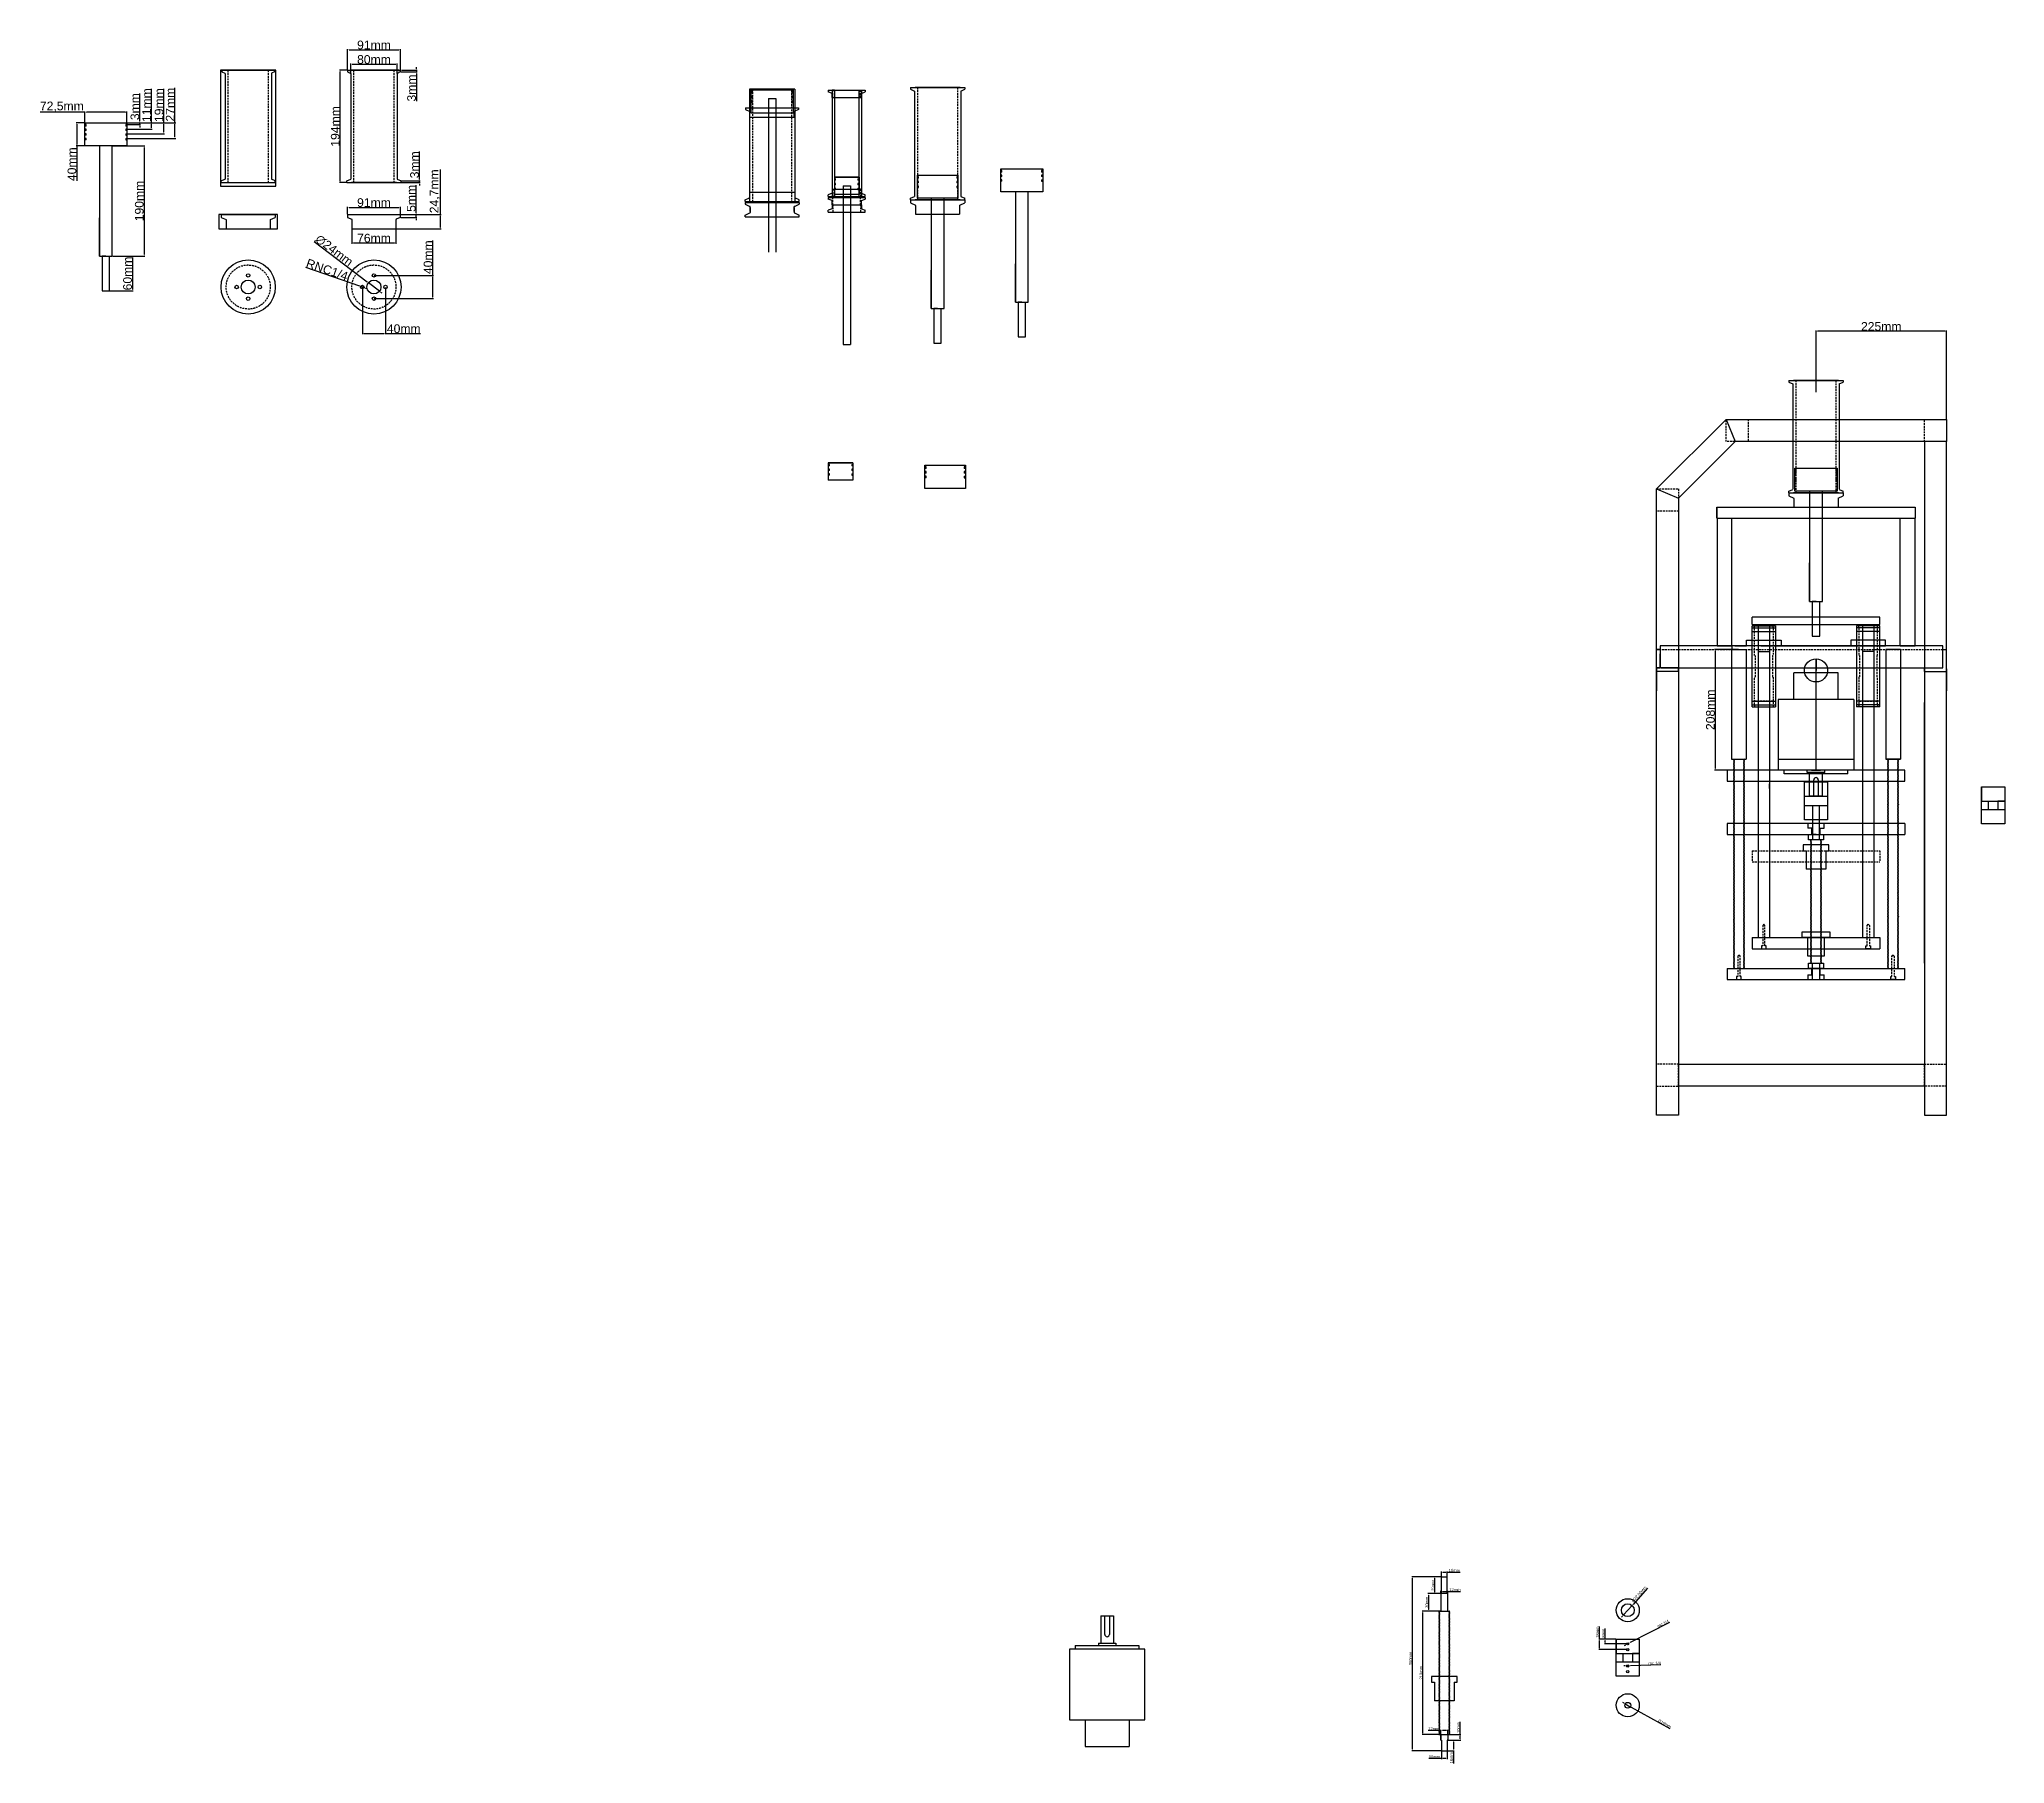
# Model space of a CAD drawing. Header units: centimetres. Extents: x 6534 to 31506, y 42826 to 109107.
# Drawn here: x 12204 to 15594, y 48968 to 51942 of the extents above; entities that cross this region are included whole.
import ezdxf

# ---------------------------------------------------------------- set-up
doc = ezdxf.new("R2010")
doc.units = ezdxf.units.CM
doc.header["$LTSCALE"] = 0.5
doc.linetypes.add('DASHED2', pattern=[9.525, 6.35, -3.175])
doc.styles.get("Standard").update_dxf_attribs({"font": 'arial.ttf'})
doc.dimstyles.new('Copia de ISO-25', dxfattribs={"dimtxt": 5, "dimasz": 2.5, "dimexe": 1.25, "dimexo": 0.625, "dimtad": 1, "dimtxsty": 'Standard', "dimcen": 2.5, "dimclrd": 1, "dimclre": 1, "dimadec": 0, "dimazin": 0, "dimtfac": 1, "dimtmove": 0, "dimatfit": 3, "dimfxl": 1, "dimarcsym": 0})
doc.dimstyles.new('ISO-25', dxfattribs={"dimtxt": 15, "dimasz": 2.5, "dimexe": 1.25, "dimexo": 0.625, "dimtad": 1, "dimtxsty": 'Standard', "dimcen": 2.5, "dimclrd": 1, "dimclre": 1, "dimadec": 0, "dimazin": 0, "dimtfac": 1, "dimtmove": 0, "dimatfit": 3, "dimfxl": 1, "dimarcsym": 0})

msp = doc.modelspace()

# ---------------------------------------------------------------- blocks, each defined once
blk = doc.blocks.new('*D456')
at = {"color": 1, "lineweight": -2, "transparency": 16777216}
for p, q in [((12736.1, 51889.8), (12736.1, 51925.6)), ((12738.6, 51924.3), (12824.6, 51924.3)), ((12827.1, 51889.8), (12827.1, 51925.6))]:
    blk.add_line(p, q, dxfattribs=at)
at = {"color": 1, "transparency": 16777216}
for points in [[(12738.6, 51924.7), (12738.6, 51923.9), (12736.1, 51924.3)], [(12824.6, 51924.7), (12824.6, 51923.9), (12827.1, 51924.3)]]:
    blk.add_solid(points, dxfattribs=at)
at = {"layer": 'Defpoints', "color": 0, "transparency": 16777216}
for p in [(12827.1, 51924.3), (12736.1, 51889.2), (12827.1, 51889.2)]:
    blk.add_point(p, dxfattribs=at)
at = {"color": 0, "transparency": 16777216, "insert": (12781.6, 51932.6), "char_height": 15, "attachment_point": 5}
blk.add_mtext('91mm', dxfattribs=at)
blk = doc.blocks.new('*D457')
at = {"color": 1, "lineweight": -2, "transparency": 16777216}
for p, q in [((12741.6, 51884), (12741.6, 51900.6)), ((12744.1, 51899.3), (12819.1, 51899.3)), ((12821.6, 51883.7), (12821.6, 51900.6))]:
    blk.add_line(p, q, dxfattribs=at)
at = {"color": 1, "transparency": 16777216}
for points in [[(12744.1, 51899.7), (12744.1, 51898.9), (12741.6, 51899.3)], [(12819.1, 51899.7), (12819.1, 51898.9), (12821.6, 51899.3)]]:
    blk.add_solid(points, dxfattribs=at)
at = {"layer": 'Defpoints', "color": 0, "transparency": 16777216}
for p in [(12741.6, 51883.4), (12821.6, 51899.3), (12821.6, 51883.1)]:
    blk.add_point(p, dxfattribs=at)
at = {"color": 0, "transparency": 16777216, "insert": (12781.6, 51907.6), "char_height": 15, "attachment_point": 5}
blk.add_mtext('80mm', dxfattribs=at)
blk = doc.blocks.new('*D458')
at = {"color": 1, "lineweight": -2, "transparency": 16777216}
for p, q in [((12827.7, 51886.2), (12856.1, 51886.2)), ((12829, 51889.2), (12856.1, 51889.2)), ((12854.9, 51891.7), (12854.9, 51894.2)), ((12854.9, 51889.2), (12854.9, 51886.2)), ((12854.9, 51883.7), (12854.9, 51835.6))]:
    blk.add_line(p, q, dxfattribs=at)
at = {"color": 1, "transparency": 16777216}
for points in [[(12854.4, 51891.7), (12855.3, 51891.7), (12854.9, 51889.2)], [(12854.4, 51883.7), (12855.3, 51883.7), (12854.9, 51886.2)]]:
    blk.add_solid(points, dxfattribs=at)
at = {"layer": 'Defpoints', "color": 0, "transparency": 16777216}
for p in [(12827.1, 51886.2), (12828.3, 51889.2), (12854.9, 51886.2)]:
    blk.add_point(p, dxfattribs=at)
at = {"color": 0, "transparency": 16777216, "insert": (12846.6, 51858.4), "char_height": 15, "attachment_point": 5, "rotation": 90}
blk.add_mtext('3mm', dxfattribs=at)
blk = doc.blocks.new('*D459')
at = {"color": 1, "lineweight": -2, "transparency": 16777216}
for p, q in [((12860, 51700.7), (12860, 51748.8)), ((12829, 51698.2), (12861.2, 51698.2)), ((12829, 51695.2), (12861.2, 51695.2)), ((12860, 51695.2), (12860, 51698.2)), ((12860, 51692.7), (12860, 51690.2))]:
    blk.add_line(p, q, dxfattribs=at)
at = {"color": 1, "transparency": 16777216}
for points in [[(12859.5, 51700.7), (12860.4, 51700.7), (12860, 51698.2)], [(12859.5, 51692.7), (12860.4, 51692.7), (12860, 51695.2)]]:
    blk.add_solid(points, dxfattribs=at)
at = {"layer": 'Defpoints', "color": 0, "transparency": 16777216}
for p in [(12828.3, 51698.2), (12828.3, 51695.2), (12860, 51698.2)]:
    blk.add_point(p, dxfattribs=at)
at = {"color": 0, "transparency": 16777216, "insert": (12851.7, 51726), "char_height": 15, "attachment_point": 5, "rotation": 90}
blk.add_mtext('3mm', dxfattribs=at)
blk = doc.blocks.new('*D460')
at = {"color": 1, "lineweight": -2, "transparency": 16777216}
for p, q in [((12735.5, 51889.2), (12721.9, 51889.2)), ((12723.2, 51697.7), (12723.2, 51886.7)), ((12734.2, 51695.2), (12721.9, 51695.2))]:
    blk.add_line(p, q, dxfattribs=at)
at = {"color": 1, "transparency": 16777216}
for points in [[(12722.8, 51886.7), (12723.6, 51886.7), (12723.2, 51889.2)], [(12722.8, 51697.7), (12723.6, 51697.7), (12723.2, 51695.2)]]:
    blk.add_solid(points, dxfattribs=at)
at = {"layer": 'Defpoints', "color": 0, "transparency": 16777216}
for p in [(12723.2, 51889.2), (12736.1, 51889.2), (12734.8, 51695.2)]:
    blk.add_point(p, dxfattribs=at)
at = {"color": 0, "transparency": 16777216, "insert": (12714.9, 51792.2), "char_height": 15, "attachment_point": 5, "rotation": 90}
blk.add_mtext('194mm', dxfattribs=at)
blk = doc.blocks.new('*D461')
at = {"color": 1, "lineweight": -2, "transparency": 16777216}
for p, q in [((12736.1, 51640.9), (12736.1, 51653.7)), ((12738.6, 51652.4), (12824.6, 51652.4)), ((12827.1, 51640.9), (12827.1, 51653.7))]:
    blk.add_line(p, q, dxfattribs=at)
at = {"color": 1, "transparency": 16777216}
for points in [[(12738.6, 51652.8), (12738.6, 51652), (12736.1, 51652.4)], [(12824.6, 51652.8), (12824.6, 51652), (12827.1, 51652.4)]]:
    blk.add_solid(points, dxfattribs=at)
at = {"layer": 'Defpoints', "color": 0, "transparency": 16777216}
for p in [(12736.1, 51640.3), (12827.1, 51652.4), (12827.1, 51640.3)]:
    blk.add_point(p, dxfattribs=at)
at = {"color": 0, "transparency": 16777216, "insert": (12781.6, 51660.7), "char_height": 15, "attachment_point": 5}
blk.add_mtext('91mm', dxfattribs=at)
blk = doc.blocks.new('*D462')
at = {"color": 1, "lineweight": -2, "transparency": 16777216}
for p, q in [((12854.3, 51642.8), (12854.3, 51690.9)), ((12827.7, 51640.3), (12855.5, 51640.3)), ((12827.7, 51635.3), (12855.5, 51635.3)), ((12854.3, 51635.3), (12854.3, 51640.3)), ((12854.3, 51632.8), (12854.3, 51630.3))]:
    blk.add_line(p, q, dxfattribs=at)
at = {"color": 1, "transparency": 16777216}
for points in [[(12853.9, 51642.8), (12854.7, 51642.8), (12854.3, 51640.3)], [(12853.9, 51632.8), (12854.7, 51632.8), (12854.3, 51635.3)]]:
    blk.add_solid(points, dxfattribs=at)
at = {"layer": 'Defpoints', "color": 0, "transparency": 16777216}
for p in [(12827.1, 51640.3), (12827.1, 51635.3), (12854.3, 51640.3)]:
    blk.add_point(p, dxfattribs=at)
at = {"color": 0, "transparency": 16777216, "insert": (12846, 51668.1), "char_height": 15, "attachment_point": 5, "rotation": 90}
blk.add_mtext('5mm', dxfattribs=at)
blk = doc.blocks.new('*D463')
at = {"color": 1, "lineweight": -2, "transparency": 16777216}
for p, q in [((12743.6, 51615), (12743.6, 51589.9)), ((12819.6, 51615), (12819.6, 51589.9)), ((12746.1, 51591.2), (12817.1, 51591.2))]:
    blk.add_line(p, q, dxfattribs=at)
at = {"color": 1, "transparency": 16777216}
for points in [[(12746.1, 51591.6), (12746.1, 51590.7), (12743.6, 51591.2)], [(12817.1, 51591.6), (12817.1, 51590.7), (12819.6, 51591.2)]]:
    blk.add_solid(points, dxfattribs=at)
at = {"layer": 'Defpoints', "color": 0, "transparency": 16777216}
for p in [(12743.6, 51615.6), (12819.6, 51615.6), (12819.6, 51591.2)]:
    blk.add_point(p, dxfattribs=at)
at = {"color": 0, "transparency": 16777216, "insert": (12781.6, 51599.4), "char_height": 15, "attachment_point": 5}
blk.add_mtext('76mm', dxfattribs=at)
blk = doc.blocks.new('*D464')
at = {"color": 1, "lineweight": -2, "transparency": 16777216}
for p, q in [((12761.6, 51514.6), (12761.6, 51433.7)), ((12801.6, 51514.6), (12801.6, 51433.7)), ((12764.1, 51434.9), (12799.1, 51434.9)), ((12801.6, 51434.9), (12861.9, 51434.9))]:
    blk.add_line(p, q, dxfattribs=at)
at = {"color": 1, "transparency": 16777216}
for points in [[(12764.1, 51435.4), (12764.1, 51434.5), (12761.6, 51434.9)], [(12799.1, 51435.4), (12799.1, 51434.5), (12801.6, 51434.9)]]:
    blk.add_solid(points, dxfattribs=at)
at = {"layer": 'Defpoints', "color": 0, "transparency": 16777216}
for p in [(12761.6, 51515.2), (12801.6, 51515.2), (12801.6, 51434.9)]:
    blk.add_point(p, dxfattribs=at)
at = {"color": 0, "transparency": 16777216, "insert": (12833, 51443.2), "char_height": 15, "attachment_point": 5}
blk.add_mtext('40mm', dxfattribs=at)
blk = doc.blocks.new('*D465')
at = {"color": 1, "lineweight": -2, "transparency": 16777216}
for p, q in [((12883.3, 51535.2), (12883.3, 51595.6)), ((12782.2, 51535.2), (12884.5, 51535.2)), ((12883.3, 51497.7), (12883.3, 51532.7)), ((12782.2, 51495.2), (12884.5, 51495.2))]:
    blk.add_line(p, q, dxfattribs=at)
at = {"color": 1, "transparency": 16777216}
for points in [[(12882.9, 51532.7), (12883.7, 51532.7), (12883.3, 51535.2)], [(12882.9, 51497.7), (12883.7, 51497.7), (12883.3, 51495.2)]]:
    blk.add_solid(points, dxfattribs=at)
at = {"layer": 'Defpoints', "color": 0, "transparency": 16777216}
for p in [(12781.6, 51535.2), (12883.3, 51535.2), (12781.6, 51495.2)]:
    blk.add_point(p, dxfattribs=at)
at = {"color": 0, "transparency": 16777216, "insert": (12875, 51566.6), "char_height": 15, "attachment_point": 5, "rotation": 90}
blk.add_mtext('40mm', dxfattribs=at)
blk = doc.blocks.new('*D466')
at = {"color": 1, "lineweight": -2, "transparency": 16777216}
for p, q in [((12678.5, 51593.7), (12770, 51524)), ((12791.1, 51507.9), (12772, 51522.5)), ((12793.1, 51506.4), (12795.1, 51504.9))]:
    blk.add_line(p, q, dxfattribs=at)
at = {"color": 1, "transparency": 16777216}
for points in [[(12770.3, 51524.3), (12769.8, 51523.7), (12772, 51522.5)], [(12793.4, 51506.8), (12792.9, 51506.1), (12791.1, 51507.9)]]:
    blk.add_solid(points, dxfattribs=at)
at = {"layer": 'Defpoints', "color": 0, "transparency": 16777216}
for p in [(12772, 51522.5), (12791.1, 51507.9)]:
    blk.add_point(p, dxfattribs=at)
at = {"color": 0, "transparency": 16777216, "insert": (12713, 51578.3), "char_height": 15, "attachment_point": 5, "rotation": 322.727}
blk.add_mtext('∅24mm', dxfattribs=at)
blk = doc.blocks.new('*D467')
at = {"color": 1, "lineweight": -2, "transparency": 16777216}
for p, q in [((12663.5, 51549.2), (12756.4, 51517)), ((12764.4, 51514.2), (12758.7, 51516.2)), ((12766.8, 51513.4), (12769.1, 51512.6))]:
    blk.add_line(p, q, dxfattribs=at)
at = {"color": 1, "transparency": 16777216}
for points in [[(12756.5, 51517.4), (12756.2, 51516.6), (12758.7, 51516.2)], [(12766.9, 51513.8), (12766.6, 51513), (12764.4, 51514.2)]]:
    blk.add_solid(points, dxfattribs=at)
at = {"layer": 'Defpoints', "color": 0, "transparency": 16777216}
for p in [(12758.7, 51516.2), (12764.4, 51514.2)]:
    blk.add_point(p, dxfattribs=at)
at = {"color": 0, "transparency": 16777216, "insert": (12700.8, 51545.1), "char_height": 15, "attachment_point": 5, "rotation": 340.883}
blk.add_mtext('RNC1/4', dxfattribs=at)
blk = doc.blocks.new('*D468')
at = {"color": 1, "lineweight": -2, "transparency": 16777216}
for p, q in [((12896.4, 51640.3), (12896.4, 51717.8)), ((12827.7, 51640.3), (12897.6, 51640.3)), ((12896.4, 51618.1), (12896.4, 51637.8)), ((12820.2, 51615.6), (12897.6, 51615.6))]:
    blk.add_line(p, q, dxfattribs=at)
at = {"color": 1, "transparency": 16777216}
for points in [[(12896, 51637.8), (12896.8, 51637.8), (12896.4, 51640.3)], [(12896, 51618.1), (12896.8, 51618.1), (12896.4, 51615.6)]]:
    blk.add_solid(points, dxfattribs=at)
at = {"layer": 'Defpoints', "color": 0, "transparency": 16777216}
for p in [(12827.1, 51640.3), (12896.4, 51640.3), (12819.6, 51615.6)]:
    blk.add_point(p, dxfattribs=at)
at = {"color": 0, "transparency": 16777216, "insert": (12886.8, 51680.3), "char_height": 15, "attachment_point": 5, "rotation": 90}
blk.add_mtext('24,7mm', dxfattribs=at)
blk = doc.blocks.new('*D469')
at = {"color": 1, "lineweight": -2, "transparency": 16777216}
for p, q in [((12330.6, 51758.5), (12386.5, 51758.5)), ((12385.2, 51756), (12385.2, 51571)), ((12330.9, 51568.5), (12386.5, 51568.5))]:
    blk.add_line(p, q, dxfattribs=at)
at = {"color": 1, "transparency": 16777216}
for points in [[(12384.8, 51756), (12385.6, 51756), (12385.2, 51758.5)], [(12384.8, 51571), (12385.6, 51571), (12385.2, 51568.5)]]:
    blk.add_solid(points, dxfattribs=at)
at = {"layer": 'Defpoints', "color": 0, "transparency": 16777216}
for p in [(12330, 51758.5), (12330.2, 51568.5), (12385.2, 51568.5)]:
    blk.add_point(p, dxfattribs=at)
at = {"color": 0, "transparency": 16777216, "insert": (12376.9, 51663.5), "char_height": 15, "attachment_point": 5, "rotation": 90}
blk.add_mtext('190mm', dxfattribs=at)
blk = doc.blocks.new('*D470')
at = {"color": 1, "lineweight": -2, "transparency": 16777216}
for p, q in [((12330.9, 51568.5), (12366.1, 51568.5)), ((12364.9, 51566), (12364.9, 51511)), ((12326.2, 51508.5), (12366.1, 51508.5))]:
    blk.add_line(p, q, dxfattribs=at)
at = {"color": 1, "transparency": 16777216}
for points in [[(12364.5, 51566), (12365.3, 51566), (12364.9, 51568.5)], [(12364.5, 51511), (12365.3, 51511), (12364.9, 51508.5)]]:
    blk.add_solid(points, dxfattribs=at)
at = {"layer": 'Defpoints', "color": 0, "transparency": 16777216}
for p in [(12330.2, 51568.5), (12325.6, 51508.5), (12364.9, 51508.5)]:
    blk.add_point(p, dxfattribs=at)
at = {"color": 0, "transparency": 16777216, "insert": (12356.6, 51538.5), "char_height": 15, "attachment_point": 5, "rotation": 90}
blk.add_mtext('60mm', dxfattribs=at)
blk = doc.blocks.new('*D471')
at = {"color": 1, "lineweight": -2, "transparency": 16777216}
for p, q in [((12282.4, 51798.5), (12267.7, 51798.5)), ((12269, 51796), (12269, 51761)), ((12282.4, 51758.5), (12267.7, 51758.5)), ((12269, 51758.5), (12269, 51698.1))]:
    blk.add_line(p, q, dxfattribs=at)
at = {"color": 1, "transparency": 16777216}
for points in [[(12268.6, 51796), (12269.4, 51796), (12269, 51798.5)], [(12268.6, 51761), (12269.4, 51761), (12269, 51758.5)]]:
    blk.add_solid(points, dxfattribs=at)
at = {"layer": 'Defpoints', "color": 0, "transparency": 16777216}
for p in [(12283, 51798.5), (12269, 51758.5), (12283, 51758.5)]:
    blk.add_point(p, dxfattribs=at)
at = {"color": 0, "transparency": 16777216, "insert": (12260.7, 51727), "char_height": 15, "attachment_point": 5, "rotation": 90}
blk.add_mtext('40mm', dxfattribs=at)
blk = doc.blocks.new('*D472')
at = {"color": 1, "lineweight": -2, "transparency": 16777216}
for p, q in [((12283, 51816.5), (12205.9, 51816.5)), ((12283, 51799.1), (12283, 51817.7)), ((12353, 51816.5), (12285.5, 51816.5)), ((12355.5, 51799.1), (12355.5, 51817.7))]:
    blk.add_line(p, q, dxfattribs=at)
at = {"color": 1, "transparency": 16777216}
for points in [[(12285.5, 51816.9), (12285.5, 51816), (12283, 51816.5)], [(12353, 51816.9), (12353, 51816), (12355.5, 51816.5)]]:
    blk.add_solid(points, dxfattribs=at)
at = {"layer": 'Defpoints', "color": 0, "transparency": 16777216}
for p in [(12283, 51816.5), (12283, 51798.5), (12355.5, 51798.5)]:
    blk.add_point(p, dxfattribs=at)
at = {"color": 0, "transparency": 16777216, "insert": (12243.2, 51826.1), "char_height": 15, "attachment_point": 5}
blk.add_mtext('72,5mm', dxfattribs=at)
blk = doc.blocks.new('*D473')
at = {"color": 1, "lineweight": -2, "transparency": 16777216}
for p, q in [((12377.7, 51801), (12377.7, 51849.1)), ((12356.1, 51798.5), (12378.9, 51798.5)), ((12356.1, 51795.5), (12378.9, 51795.5)), ((12377.7, 51795.5), (12377.7, 51798.5)), ((12377.7, 51793), (12377.7, 51790.5))]:
    blk.add_line(p, q, dxfattribs=at)
at = {"color": 1, "transparency": 16777216}
for points in [[(12377.3, 51801), (12378.1, 51801), (12377.7, 51798.5)], [(12377.3, 51793), (12378.1, 51793), (12377.7, 51795.5)]]:
    blk.add_solid(points, dxfattribs=at)
at = {"layer": 'Defpoints', "color": 0, "transparency": 16777216}
for p in [(12355.5, 51798.5), (12355.5, 51795.5), (12377.7, 51798.5)]:
    blk.add_point(p, dxfattribs=at)
at = {"color": 0, "transparency": 16777216, "insert": (12369.4, 51826.3), "char_height": 15, "attachment_point": 5, "rotation": 90}
blk.add_mtext('3mm', dxfattribs=at)
blk = doc.blocks.new('*D474')
at = {"color": 1, "lineweight": -2, "transparency": 16777216}
for p, q in [((12397.6, 51798.5), (12397.6, 51856.8)), ((12356.1, 51798.5), (12398.9, 51798.5)), ((12356.1, 51787.5), (12398.9, 51787.5)), ((12397.6, 51790), (12397.6, 51796))]:
    blk.add_line(p, q, dxfattribs=at)
at = {"color": 1, "transparency": 16777216}
for points in [[(12397.2, 51796), (12398.1, 51796), (12397.6, 51798.5)], [(12397.2, 51790), (12398.1, 51790), (12397.6, 51787.5)]]:
    blk.add_solid(points, dxfattribs=at)
at = {"layer": 'Defpoints', "color": 0, "transparency": 16777216}
for p in [(12355.5, 51798.5), (12355.5, 51787.5), (12397.6, 51798.5)]:
    blk.add_point(p, dxfattribs=at)
at = {"color": 0, "transparency": 16777216, "insert": (12389.5, 51828.9), "char_height": 15, "attachment_point": 5, "rotation": 90}
blk.add_mtext('11mm', dxfattribs=at)
blk = doc.blocks.new('*D475')
at = {"color": 1, "lineweight": -2, "transparency": 16777216}
for p, q in [((12419.2, 51798.5), (12419.2, 51856.8)), ((12356.1, 51798.5), (12420.5, 51798.5)), ((12356.1, 51779.5), (12420.5, 51779.5)), ((12419.2, 51782), (12419.2, 51796))]:
    blk.add_line(p, q, dxfattribs=at)
at = {"color": 1, "transparency": 16777216}
for points in [[(12418.8, 51796), (12419.7, 51796), (12419.2, 51798.5)], [(12418.8, 51782), (12419.7, 51782), (12419.2, 51779.5)]]:
    blk.add_solid(points, dxfattribs=at)
at = {"layer": 'Defpoints', "color": 0, "transparency": 16777216}
for p in [(12355.5, 51798.5), (12355.5, 51779.5), (12419.2, 51798.5)]:
    blk.add_point(p, dxfattribs=at)
at = {"color": 0, "transparency": 16777216, "insert": (12411, 51828.9), "char_height": 15, "attachment_point": 5, "rotation": 90}
blk.add_mtext('19mm', dxfattribs=at)
blk = doc.blocks.new('*D476')
at = {"color": 1, "lineweight": -2, "transparency": 16777216}
for p, q in [((12438.4, 51798.5), (12438.4, 51858.5)), ((12356.1, 51798.5), (12439.6, 51798.5)), ((12356.1, 51771.5), (12439.6, 51771.5)), ((12438.4, 51774), (12438.4, 51796))]:
    blk.add_line(p, q, dxfattribs=at)
at = {"color": 1, "transparency": 16777216}
for points in [[(12437.9, 51796), (12438.8, 51796), (12438.4, 51798.5)], [(12437.9, 51774), (12438.8, 51774), (12438.4, 51771.5)]]:
    blk.add_solid(points, dxfattribs=at)
at = {"layer": 'Defpoints', "color": 0, "transparency": 16777216}
for p in [(12355.5, 51798.5), (12355.5, 51771.5), (12438.4, 51798.5)]:
    blk.add_point(p, dxfattribs=at)
at = {"color": 0, "transparency": 16777216, "insert": (12430.2, 51829.7), "char_height": 15, "attachment_point": 5, "rotation": 90}
blk.add_mtext('27mm', dxfattribs=at)
blk = doc.blocks.new('*D297')
at = {"color": 1, "lineweight": -2, "transparency": 16777216}
for p, q in [((15269, 51333.6), (15269, 51440.1)), ((15491.5, 51438.9), (15271.5, 51438.9)), ((15494, 51287.4), (15494, 51440.1))]:
    blk.add_line(p, q, dxfattribs=at)
at = {"color": 1, "transparency": 16777216}
for points in [[(15271.5, 51439.3), (15271.5, 51438.4), (15269, 51438.9)], [(15491.5, 51439.3), (15491.5, 51438.4), (15494, 51438.9)]]:
    blk.add_solid(points, dxfattribs=at)
at = {"layer": 'Defpoints', "color": 0, "transparency": 16777216}
for p in [(15269, 51438.9), (15269, 51333), (15494, 51286.8)]:
    blk.add_point(p, dxfattribs=at)
at = {"color": 0, "transparency": 16777216, "insert": (15381.5, 51447.1), "char_height": 15, "attachment_point": 5}
blk.add_mtext('225mm', dxfattribs=at)
blk = doc.blocks.new('*D338')
at = {"color": 1, "lineweight": -2, "transparency": 16777216}
for p, q in [((14622.4, 49290.4), (14571.6, 49290.4)), ((14572.9, 48992.9), (14572.9, 49287.9)), ((14622.4, 48990.4), (14571.6, 48990.4))]:
    blk.add_line(p, q, dxfattribs=at)
at = {"color": 1, "transparency": 16777216}
for points in [[(14572.4, 49287.9), (14573.3, 49287.9), (14572.9, 49290.4)], [(14572.4, 48992.9), (14573.3, 48992.9), (14572.9, 48990.4)]]:
    blk.add_solid(points, dxfattribs=at)
at = {"layer": 'Defpoints', "color": 0, "transparency": 16777216}
for p in [(14572.9, 49290.4), (14623, 49290.4), (14623, 48990.4)]:
    blk.add_point(p, dxfattribs=at)
at = {"color": 0, "transparency": 16777216, "insert": (14569.7, 49149.4), "char_height": 5, "attachment_point": 5, "rotation": 90}
blk.add_mtext('300mm', dxfattribs=at)
blk = doc.blocks.new('*D339')
at = {"color": 1, "lineweight": -2, "transparency": 16777216}
for p, q in [((14633.6, 48990.4), (14644.8, 48990.4)), ((14634.6, 49008.4), (14644.8, 49008.4)), ((14643.5, 49005.9), (14643.5, 48992.9)), ((14643.5, 48990.4), (14643.5, 48968.5))]:
    blk.add_line(p, q, dxfattribs=at)
at = {"color": 1, "transparency": 16777216}
for points in [[(14643.1, 49005.9), (14643.9, 49005.9), (14643.5, 49008.4)], [(14643.1, 48992.9), (14643.9, 48992.9), (14643.5, 48990.4)]]:
    blk.add_solid(points, dxfattribs=at)
at = {"layer": 'Defpoints', "color": 0, "transparency": 16777216}
for p in [(14633, 48990.4), (14634, 49008.4), (14643.5, 48990.4)]:
    blk.add_point(p, dxfattribs=at)
at = {"color": 0, "transparency": 16777216, "insert": (14640.3, 48978.2), "char_height": 5, "attachment_point": 5, "rotation": 90}
blk.add_mtext('18mm', dxfattribs=at)
blk = doc.blocks.new('*D340')
at = {"color": 1, "lineweight": -2, "transparency": 16777216}
for p, q in [((14978.5, 49270.8), (14953.4, 49242.9)), ((14937, 49224.6), (14951.7, 49241)), ((14935.3, 49222.8), (14933.6, 49220.9))]:
    blk.add_line(p, q, dxfattribs=at)
at = {"color": 1, "transparency": 16777216}
for points in [[(14935, 49223.1), (14935.6, 49222.5), (14937, 49224.6)], [(14953.1, 49243.1), (14953.7, 49242.6), (14951.7, 49241)]]:
    blk.add_solid(points, dxfattribs=at)
at = {"layer": 'Defpoints', "color": 0, "transparency": 16777216}
for p in [(14937, 49224.6), (14951.7, 49241)]:
    blk.add_point(p, dxfattribs=at)
at = {"color": 0, "transparency": 16777216, "insert": (14964, 49260.2), "char_height": 5, "attachment_point": 5, "rotation": 47.9568}
blk.add_mtext('∅22,02mm', dxfattribs=at)
blk = doc.blocks.new('*D341')
at = {"color": 1, "lineweight": -2, "transparency": 16777216}
for p, q in [((14937.8, 49072.5), (14935.6, 49073.7)), ((14940, 49071.3), (14948.7, 49066.4)), ((15017.3, 49028.1), (14950.9, 49065.2))]:
    blk.add_line(p, q, dxfattribs=at)
at = {"color": 1, "transparency": 16777216}
for points in [[(14938, 49072.8), (14937.6, 49072.1), (14940, 49071.3)], [(14951.1, 49065.5), (14950.7, 49064.8), (14948.7, 49066.4)]]:
    blk.add_solid(points, dxfattribs=at)
at = {"layer": 'Defpoints', "color": 0, "transparency": 16777216}
for p in [(14940, 49071.3), (14948.7, 49066.4)]:
    blk.add_point(p, dxfattribs=at)
at = {"color": 0, "transparency": 16777216, "insert": (15007.9, 49037.1), "char_height": 5, "attachment_point": 5, "rotation": 330.827}
blk.add_mtext('∅10mm', dxfattribs=at)
blk = doc.blocks.new('*D342')
at = {"color": 1, "lineweight": -2, "transparency": 16777216}
for p, q in [((14905.5, 49182.8), (14905.5, 49201.4)), ((14923.8, 49182.8), (14904.3, 49182.8)), ((14943.7, 49174.8), (14904.3, 49174.8)), ((14905.5, 49177.3), (14905.5, 49180.3))]:
    blk.add_line(p, q, dxfattribs=at)
at = {"color": 1, "transparency": 16777216}
for points in [[(14905.1, 49180.3), (14906, 49180.3), (14905.5, 49182.8)], [(14905.1, 49177.3), (14906, 49177.3), (14905.5, 49174.8)]]:
    blk.add_solid(points, dxfattribs=at)
at = {"layer": 'Defpoints', "color": 0, "transparency": 16777216}
for p in [(14905.5, 49182.8), (14924.4, 49182.8), (14944.3, 49174.8)]:
    blk.add_point(p, dxfattribs=at)
at = {"color": 0, "transparency": 16777216, "insert": (14902.4, 49193.3), "char_height": 5, "attachment_point": 5, "rotation": 90}
blk.add_mtext('8mm', dxfattribs=at)
blk = doc.blocks.new('*D343')
at = {"color": 1, "lineweight": -2, "transparency": 16777216}
for p, q in [((15016.2, 49211.9), (14948.3, 49176.9)), ((14940.3, 49172.8), (14938.1, 49171.6)), ((14942.6, 49173.9), (14946.1, 49175.7))]:
    blk.add_line(p, q, dxfattribs=at)
at = {"color": 1, "transparency": 16777216}
for points in [[(14940.1, 49173.1), (14940.5, 49172.4), (14942.6, 49173.9)], [(14948.1, 49177.3), (14948.5, 49176.5), (14946.1, 49175.7)]]:
    blk.add_solid(points, dxfattribs=at)
at = {"layer": 'Defpoints', "color": 0, "transparency": 16777216}
for p in [(14942.6, 49173.9), (14946.1, 49175.7)]:
    blk.add_point(p, dxfattribs=at)
at = {"color": 0, "transparency": 16777216, "insert": (15005, 49209.7), "char_height": 5, "attachment_point": 5, "rotation": 27.2713}
blk.add_mtext('rnc 1/4', dxfattribs=at)
blk = doc.blocks.new('*D436')
at = {"color": 1, "lineweight": -2, "transparency": 16777216}
for p, q in [((14618.1, 49231.4), (14589.6, 49231.4)), ((14590.9, 49020.9), (14590.9, 49228.9)), ((14618.3, 49018.4), (14589.6, 49018.4))]:
    blk.add_line(p, q, dxfattribs=at)
at = {"color": 1, "transparency": 16777216}
for points in [[(14590.5, 49228.9), (14591.3, 49228.9), (14590.9, 49231.4)], [(14590.5, 49020.9), (14591.3, 49020.9), (14590.9, 49018.4)]]:
    blk.add_solid(points, dxfattribs=at)
at = {"layer": 'Defpoints', "color": 0, "transparency": 16777216}
for p in [(14590.9, 49231.4), (14618.7, 49231.4), (14618.9, 49018.4)]:
    blk.add_point(p, dxfattribs=at)
at = {"color": 0, "transparency": 16777216, "insert": (14587.7, 49124.9), "char_height": 5, "attachment_point": 5, "rotation": 90}
blk.add_mtext('213mm', dxfattribs=at)
blk = doc.blocks.new('*D445')
at = {"color": 1, "lineweight": -2, "transparency": 16777216}
for p, q in [((14623, 49291), (14623, 49299.7)), ((14625.5, 49298.5), (14630.5, 49298.5)), ((14633, 49291), (14633, 49299.7)), ((14633, 49298.5), (14655, 49298.5))]:
    blk.add_line(p, q, dxfattribs=at)
at = {"color": 1, "transparency": 16777216}
for points in [[(14625.5, 49298.9), (14625.5, 49298), (14623, 49298.5)], [(14630.5, 49298.9), (14630.5, 49298), (14633, 49298.5)]]:
    blk.add_solid(points, dxfattribs=at)
at = {"layer": 'Defpoints', "color": 0, "transparency": 16777216}
for p in [(14633, 49298.5), (14623, 49290.4), (14633, 49290.4)]:
    blk.add_point(p, dxfattribs=at)
at = {"color": 0, "transparency": 16777216, "insert": (14645.2, 49301.6), "char_height": 5, "attachment_point": 5}
blk.add_mtext('10mm', dxfattribs=at)
blk = doc.blocks.new('*D455')
at = {"color": 1, "lineweight": -2, "transparency": 16777216}
for p, q in [((15135.4, 50889.9), (15093.9, 50889.9)), ((15095.2, 50887.4), (15095.2, 50684.4)), ((15115.4, 50681.9), (15093.9, 50681.9))]:
    blk.add_line(p, q, dxfattribs=at)
at = {"color": 1, "transparency": 16777216}
for points in [[(15094.8, 50887.4), (15095.6, 50887.4), (15095.2, 50889.9)], [(15094.8, 50684.4), (15095.6, 50684.4), (15095.2, 50681.9)]]:
    blk.add_solid(points, dxfattribs=at)
at = {"layer": 'Defpoints', "color": 0, "transparency": 16777216}
for p in [(15136, 50889.9), (15095.2, 50681.9), (15116, 50681.9)]:
    blk.add_point(p, dxfattribs=at)
at = {"color": 0, "transparency": 16777216, "insert": (15086.9, 50785.9), "char_height": 15, "attachment_point": 5, "rotation": 90}
blk.add_mtext('208mm', dxfattribs=at)
blk = doc.blocks.new('*D480')
at = {"color": 1, "lineweight": -2, "transparency": 16777216}
for p, q in [((14622, 49262), (14622, 49266.4)), ((14624.5, 49265.1), (14631.5, 49265.1)), ((14634, 49262), (14634, 49266.4)), ((14634, 49265.1), (14656, 49265.1))]:
    blk.add_line(p, q, dxfattribs=at)
at = {"color": 1, "transparency": 16777216}
for points in [[(14624.5, 49265.5), (14624.5, 49264.7), (14622, 49265.1)], [(14631.5, 49265.5), (14631.5, 49264.7), (14634, 49265.1)]]:
    blk.add_solid(points, dxfattribs=at)
at = {"layer": 'Defpoints', "color": 0, "transparency": 16777216}
for p in [(14622, 49261.4), (14634, 49265.1), (14634, 49261.4)]:
    blk.add_point(p, dxfattribs=at)
at = {"color": 0, "transparency": 16777216, "insert": (14646.2, 49268.3), "char_height": 5, "attachment_point": 5}
blk.add_mtext('12mm', dxfattribs=at)
blk = doc.blocks.new('*D481')
at = {"color": 1, "lineweight": -2, "transparency": 16777216}
for p, q in [((14622.4, 49290.4), (14610.3, 49290.4)), ((14621.4, 49261.4), (14610.3, 49261.4)), ((14611.6, 49263.9), (14611.6, 49287.9))]:
    blk.add_line(p, q, dxfattribs=at)
at = {"color": 1, "transparency": 16777216}
for points in [[(14611.2, 49287.9), (14612, 49287.9), (14611.6, 49290.4)], [(14611.2, 49263.9), (14612, 49263.9), (14611.6, 49261.4)]]:
    blk.add_solid(points, dxfattribs=at)
at = {"layer": 'Defpoints', "color": 0, "transparency": 16777216}
for p in [(14611.6, 49290.4), (14622, 49261.4), (14623, 49290.4)]:
    blk.add_point(p, dxfattribs=at)
at = {"color": 0, "transparency": 16777216, "insert": (14608.4, 49275.9), "char_height": 5, "attachment_point": 5, "rotation": 90}
blk.add_mtext('29mm', dxfattribs=at)
blk = doc.blocks.new('*D482')
at = {"color": 1, "lineweight": -2, "transparency": 16777216}
for p, q in [((14621.4, 49261.4), (14599.6, 49261.4)), ((14600.9, 49233.9), (14600.9, 49258.9)), ((14621.4, 49231.4), (14599.6, 49231.4))]:
    blk.add_line(p, q, dxfattribs=at)
at = {"color": 1, "transparency": 16777216}
for points in [[(14600.5, 49258.9), (14601.3, 49258.9), (14600.9, 49261.4)], [(14600.5, 49233.9), (14601.3, 49233.9), (14600.9, 49231.4)]]:
    blk.add_solid(points, dxfattribs=at)
at = {"layer": 'Defpoints', "color": 0, "transparency": 16777216}
for p in [(14600.9, 49261.4), (14622, 49261.4), (14622, 49231.4)]:
    blk.add_point(p, dxfattribs=at)
at = {"color": 0, "transparency": 16777216, "insert": (14597.7, 49246.4), "char_height": 5, "attachment_point": 5, "rotation": 90}
blk.add_mtext('30mm', dxfattribs=at)
blk = doc.blocks.new('*D483')
at = {"color": 1, "lineweight": -2, "transparency": 16777216}
for p, q in [((14622, 49025.2), (14600.1, 49025.2)), ((14622, 49019), (14622, 49026.4)), ((14631.5, 49025.2), (14624.5, 49025.2)), ((14634, 49019), (14634, 49026.4))]:
    blk.add_line(p, q, dxfattribs=at)
at = {"color": 1, "transparency": 16777216}
for points in [[(14624.5, 49025.6), (14624.5, 49024.8), (14622, 49025.2)], [(14631.5, 49025.6), (14631.5, 49024.8), (14634, 49025.2)]]:
    blk.add_solid(points, dxfattribs=at)
at = {"layer": 'Defpoints', "color": 0, "transparency": 16777216}
for p in [(14622, 49025.2), (14622, 49018.4), (14634, 49018.4)]:
    blk.add_point(p, dxfattribs=at)
at = {"color": 0, "transparency": 16777216, "insert": (14609.8, 49028.3), "char_height": 5, "attachment_point": 5}
blk.add_mtext('12mm', dxfattribs=at)
blk = doc.blocks.new('*D484')
at = {"color": 1, "lineweight": -2, "transparency": 16777216}
for p, q in [((14623, 48989.8), (14623, 48975.7)), ((14633, 48989.8), (14633, 48975.7)), ((14623, 48976.9), (14601.1, 48976.9)), ((14630.5, 48976.9), (14625.5, 48976.9))]:
    blk.add_line(p, q, dxfattribs=at)
at = {"color": 1, "transparency": 16777216}
for points in [[(14625.5, 48977.3), (14625.5, 48976.5), (14623, 48976.9)], [(14630.5, 48977.3), (14630.5, 48976.5), (14633, 48976.9)]]:
    blk.add_solid(points, dxfattribs=at)
at = {"layer": 'Defpoints', "color": 0, "transparency": 16777216}
for p in [(14623, 48990.4), (14633, 48990.4), (14623, 48976.9)]:
    blk.add_point(p, dxfattribs=at)
at = {"color": 0, "transparency": 16777216, "insert": (14610.8, 48980.1), "char_height": 5, "attachment_point": 5}
blk.add_mtext('10mm', dxfattribs=at)
blk = doc.blocks.new('*D485')
at = {"color": 1, "lineweight": -2, "transparency": 16777216}
for p, q in [((14655.3, 49018.4), (14655.3, 49040.4)), ((14634.6, 49018.4), (14656.5, 49018.4)), ((14634.6, 49008.4), (14656.5, 49008.4)), ((14655.3, 49010.9), (14655.3, 49015.9))]:
    blk.add_line(p, q, dxfattribs=at)
at = {"color": 1, "transparency": 16777216}
for points in [[(14654.8, 49015.9), (14655.7, 49015.9), (14655.3, 49018.4)], [(14654.8, 49010.9), (14655.7, 49010.9), (14655.3, 49008.4)]]:
    blk.add_solid(points, dxfattribs=at)
at = {"layer": 'Defpoints', "color": 0, "transparency": 16777216}
for p in [(14634, 49018.4), (14634, 49008.4), (14655.3, 49018.4)]:
    blk.add_point(p, dxfattribs=at)
at = {"color": 0, "transparency": 16777216, "insert": (14652.1, 49030.6), "char_height": 5, "attachment_point": 5, "rotation": 90}
blk.add_mtext('10mm', dxfattribs=at)
blk = doc.blocks.new('*D486')
at = {"color": 1, "lineweight": -2, "transparency": 16777216}
for p, q in [((14895.4, 49182.8), (14895.4, 49204.8)), ((14923.8, 49182.8), (14894.2, 49182.8)), ((14943.7, 49164.8), (14894.2, 49164.8)), ((14895.4, 49167.3), (14895.4, 49180.3))]:
    blk.add_line(p, q, dxfattribs=at)
at = {"color": 1, "transparency": 16777216}
for points in [[(14895, 49180.3), (14895.9, 49180.3), (14895.4, 49182.8)], [(14895, 49167.3), (14895.9, 49167.3), (14895.4, 49164.8)]]:
    blk.add_solid(points, dxfattribs=at)
at = {"layer": 'Defpoints', "color": 0, "transparency": 16777216}
for p in [(14895.4, 49182.8), (14924.4, 49182.8), (14944.3, 49164.8)]:
    blk.add_point(p, dxfattribs=at)
at = {"color": 0, "transparency": 16777216, "insert": (14892.3, 49195), "char_height": 5, "attachment_point": 5, "rotation": 90}
blk.add_mtext('18mm', dxfattribs=at)
blk = doc.blocks.new('*D487')
at = {"color": 1, "lineweight": -2, "transparency": 16777216}
for p, q in [((14939.8, 49136.7), (14937.3, 49136.6)), ((14942.3, 49136.8), (14946.3, 49136.9)), ((15001.6, 49138.4), (14948.8, 49136.9))]:
    blk.add_line(p, q, dxfattribs=at)
at = {"color": 1, "transparency": 16777216}
for points in [[(14939.8, 49137.1), (14939.8, 49136.3), (14942.3, 49136.8)], [(14948.8, 49137.4), (14948.8, 49136.5), (14946.3, 49136.9)]]:
    blk.add_solid(points, dxfattribs=at)
at = {"layer": 'Defpoints', "color": 0, "transparency": 16777216}
for p in [(14942.3, 49136.8), (14946.3, 49136.9)]:
    blk.add_point(p, dxfattribs=at)
at = {"color": 0, "transparency": 16777216, "insert": (14990.6, 49141.3), "char_height": 5, "attachment_point": 5, "rotation": 1.5838}
blk.add_mtext('rnc 1/4', dxfattribs=at)

# ---------------------------------------------------------------- dimensions: what is measured, and where the dimension line sits
for base, p1, p2, picture, middle in [((12827.08, 51924.329), (12736.08, 51889.193), (12827.08, 51889.193), '*D456', (12781.58, 51924.329)), ((12821.58, 51899.324), (12741.58, 51883.358), (12821.58, 51883.108), '*D457', (12781.58, 51899.324))]:
    dim = msp.add_linear_dim(base=base, p1=p1, p2=p2, dimstyle='ISO-25', override={"dimpost": 'mm'})
    dim.commit()
    dim.dimension.update_dxf_attribs({"geometry": picture, "text_midpoint": middle, "dimtype": 160})
for base, p1, p2, dimstyle, picture, middle in [((12723.189, 51889.193), (12734.83, 51695.193), (12736.08, 51889.193), 'ISO-25', '*D460', (12714.905, 51792.193)), ((12854.86, 51886.193), (12828.33, 51889.193), (12827.08, 51886.193), 'ISO-25', '*D458', (12846.572, 51858.401)), ((12438.357, 51798.475), (12355.495, 51771.475), (12355.495, 51798.475), 'ISO-25', '*D476', (12430.201, 51829.728)), ((12397.638, 51798.475), (12355.495, 51787.475), (12355.495, 51798.475), 'ISO-25', '*D474', (12389.483, 51828.894)), ((12419.243, 51798.475), (12355.495, 51779.475), (12355.495, 51798.475), 'ISO-25', '*D475', (12410.959, 51828.894)), ((12377.688, 51798.475), (12355.495, 51795.475), (12355.495, 51798.475), 'ISO-25', '*D473', (12369.4, 51826.267)), ((12268.968, 51758.475), (12282.995, 51798.475), (12282.995, 51758.475), 'ISO-25', '*D471', (12260.685, 51727.048)), ((12385.226, 51568.475), (12329.995, 51758.475), (12330.246, 51568.475), 'ISO-25', '*D469', (12376.942, 51663.475)), ((12859.965, 51698.193), (12828.33, 51695.193), (12828.33, 51698.193), 'ISO-25', '*D459', (12851.676, 51725.986)), ((12896.399, 51640.296), (12819.58, 51615.596), (12827.08, 51640.296), 'ISO-25', '*D468', (12886.76, 51680.286)), ((12854.291, 51640.296), (12827.08, 51635.296), (12827.08, 51640.296), 'ISO-25', '*D462', (12846.038, 51668.093)), ((12364.874, 51508.475), (12330.246, 51568.475), (12325.596, 51508.475), 'ISO-25', '*D470', (12356.591, 51538.475)), ((12883.297, 51535.208), (12781.58, 51495.208), (12781.58, 51535.208), 'ISO-25', '*D465', (12875.013, 51566.635)), ((15095.172, 50681.894), (15135.982, 50889.894), (15115.982, 50681.894), 'ISO-25', '*D455', (15086.888, 50785.894)), ((14895.448, 49182.821), (14944.334, 49164.821), (14924.434, 49182.821), 'Copia de ISO-25', '*D486', (14892.27, 49195.044)), ((14905.545, 49182.821), (14944.334, 49174.821), (14924.434, 49182.821), 'Copia de ISO-25', '*D342', (14902.367, 49193.34)), ((14655.265, 49018.41), (14634.012, 49008.41), (14634.012, 49018.41), 'Copia de ISO-25', '*D485', (14652.087, 49030.633)), ((14643.521, 48990.41), (14634.012, 49008.41), (14633.012, 48990.41), 'Copia de ISO-25', '*D339', (14640.344, 48978.187))]:
    dim = msp.add_linear_dim(base=base, p1=p1, p2=p2, angle=90, dimstyle=dimstyle, override={"dimpost": 'mm'})
    dim.commit()
    dim.dimension.update_dxf_attribs({"geometry": picture, "text_midpoint": middle})
for base, p1, p2, dimstyle, picture, middle in [((12282.995, 51816.455), (12355.495, 51798.475), (12282.995, 51798.475), 'ISO-25', '*D472', (12243.193, 51826.094)), ((12827.08, 51652.43), (12736.08, 51640.296), (12827.08, 51640.296), 'ISO-25', '*D461', (12781.58, 51660.713)), ((12819.58, 51591.154), (12743.58, 51615.596), (12819.58, 51615.596), 'ISO-25', '*D463', (12781.58, 51599.438)), ((12801.58, 51434.944), (12761.58, 51515.208), (12801.58, 51515.208), 'ISO-25', '*D464', (12833.007, 51443.227)), ((15268.982, 51438.853), (15493.982, 51286.794), (15268.982, 51332.994), 'ISO-25', '*D297', (15381.482, 51447.137)), ((14633.012, 49298.463), (14623.012, 49290.41), (14633.012, 49290.41), 'Copia de ISO-25', '*D445', (14645.235, 49301.641)), ((14634.012, 49265.126), (14622.012, 49261.41), (14634.012, 49261.41), 'Copia de ISO-25', '*D480', (14646.235, 49268.261)), ((14622.012, 49025.194), (14634.012, 49018.41), (14622.012, 49018.41), 'Copia de ISO-25', '*D483', (14609.789, 49028.33)), ((14623.012, 48976.919), (14633.012, 48990.41), (14623.012, 48990.41), 'Copia de ISO-25', '*D484', (14610.789, 48980.096))]:
    dim = msp.add_linear_dim(base=base, p1=p1, p2=p2, dimstyle=dimstyle, override={"dimpost": 'mm'})
    dim.commit()
    dim.dimension.update_dxf_attribs({"geometry": picture, "text_midpoint": middle})
for p1, p2, dimstyle, picture, middle in [((12791.129, 51507.941), (12772.031, 51522.475), 'ISO-25', '*D466', (12707.74, 51571.404)), ((14939.968, 49071.258), (14948.699, 49066.384), 'Copia de ISO-25', '*D341', (15006.27, 49034.244))]:
    dim = msp.add_diameter_dim_2p(p1=p1, p2=p2, dimstyle=dimstyle, override={"dimpost": 'mm'})
    dim.commit()
    dim.dimension.update_dxf_attribs({"geometry": picture, "text_midpoint": middle, "dimtype": 163})
for p1, p2, text, dimstyle, picture, middle in [((12764.415, 51514.226), (12758.746, 51516.191), 'RNC1/4', 'ISO-25', '*D467', (12698.052, 51537.228)), ((14942.556, 49173.905), (14946.111, 49175.737), 'rnc 1/4', 'Copia de ISO-25', '*D343', (15006.506, 49206.871)), ((14942.334, 49136.766), (14946.333, 49136.876), 'rnc 1/4', 'Copia de ISO-25', '*D487', (14990.733, 49138.104))]:
    dim = msp.add_diameter_dim_2p(p1=p1, p2=p2, text=text, dimstyle=dimstyle, override={"dimpost": 'mm'})
    dim.commit()
    dim.dimension.update_dxf_attribs({"geometry": picture, "text_midpoint": middle, "dimtype": 163})
for base, p1, p2, picture, middle in [((14572.859, 49290.41), (14623.012, 48990.41), (14623.012, 49290.41), '*D338', (14572.859, 49149.41)), ((14600.871, 49261.41), (14622.012, 49231.41), (14622.012, 49261.41), '*D482', (14600.871, 49246.41)), ((14611.579, 49290.41), (14622.012, 49261.41), (14623.012, 49290.41), '*D481', (14611.579, 49275.91)), ((14590.887, 49231.41), (14618.924, 49018.41), (14618.747, 49231.41), '*D436', (14590.887, 49124.91))]:
    dim = msp.add_linear_dim(base=base, p1=p1, p2=p2, angle=90, dimstyle='Copia de ISO-25', override={"dimpost": 'mm'})
    dim.commit()
    dim.dimension.update_dxf_attribs({"geometry": picture, "text_midpoint": middle, "dimtype": 160})
dim = msp.add_diameter_dim_2p(p1=(14936.96, 49224.645), p2=(14951.707, 49240.998), dimstyle='Copia de ISO-25', override={"dimpost": 'mm'})
dim.commit()
dim.dimension.update_dxf_attribs({"geometry": '*D340', "text_midpoint": (14964.041, 49260.217)})

# ---------------------------------------------------------------- linework, layer by layer
at = {"color": 1}
for p, q in [((12612.486, 51889.193), (12516.886, 51889.193)), ((12516.886, 51889.193), (12516.886, 51689.193)), ((12612.486, 51689.193), (12612.486, 51889.193)), ((12516.886, 51689.193), (12612.486, 51689.193)), ((12615.186, 51640.296), (12514.186, 51640.296)), ((12514.186, 51640.296), (12514.186, 51615.596)), ((12615.186, 51615.596), (12615.186, 51640.296)), ((12514.186, 51615.596), (12615.186, 51615.596))]:
    msp.add_line(p, q, dxfattribs=at)
for p, q in [((12519.186, 51889.193), (12610.186, 51889.193)), ((12519.186, 51889.193), (12519.186, 51886.193)), ((12519.186, 51886.193), (12524.394, 51883.813)), ((12524.686, 51883.358), (12524.686, 51701.486)), ((12603.686, 51889.193), (12525.686, 51889.193)), ((12604.686, 51883.358), (12604.686, 51701.486)), ((12610.186, 51886.193), (12604.979, 51883.813)), ((12610.186, 51889.193), (12610.186, 51886.193)), ((12736.08, 51889.193), (12827.08, 51889.193)), ((12736.08, 51889.193), (12827.08, 51889.193)), ((12736.08, 51889.193), (12827.08, 51889.193)), ((12736.08, 51889.193), (12736.08, 51886.193)), ((12736.08, 51886.193), (12741.58, 51883.679)), ((12738.38, 51889.193), (12740.38, 51889.193)), ((12741.58, 51883.679), (12741.58, 51701.486)), ((12820.58, 51889.193), (12742.58, 51889.193)), ((12742.58, 51889.193), (12746.08, 51889.193)), ((12827.08, 51886.193), (12821.58, 51883.679)), ((12821.58, 51883.679), (12821.58, 51701.486)), ((12824.78, 51889.193), (12822.78, 51889.193)), ((12827.08, 51889.193), (12827.08, 51886.193)), ((13507.426, 51856.221), (13429.426, 51856.221)), ((13429.426, 51856.221), (13429.426, 51661.221)), ((13432.176, 51815.221), (13432.176, 51855.221)), ((13432.176, 51855.221), (13504.676, 51855.221)), ((13434.276, 51852.221), (13432.176, 51852.221)), ((13434.276, 51849.621), (13432.176, 51849.621)), ((13434.276, 51844.221), (13432.176, 51844.221)), ((13434.276, 51841.621), (13432.176, 51841.621)), ((13434.276, 51836.221), (13432.176, 51836.221)), ((13434.276, 51849.621), (13434.276, 51852.221)), ((13434.276, 51841.621), (13434.276, 51844.221)), ((13434.276, 51833.621), (13434.276, 51836.221)), ((13462.076, 51840.221), (13474.776, 51840.221)), ((13462.076, 51840.221), (13462.076, 51575.221)), ((13474.776, 51840.221), (13474.776, 51575.221)), ((13502.576, 51852.221), (13502.576, 51849.621)), ((13504.676, 51852.221), (13502.576, 51852.221)), ((13504.676, 51849.621), (13502.576, 51849.621)), ((13502.576, 51844.221), (13502.576, 51841.621)), ((13504.676, 51844.221), (13502.576, 51844.221)), ((13504.676, 51841.621), (13502.576, 51841.621)), ((13502.576, 51836.221), (13502.576, 51833.621)), ((13502.576, 51836.221), (13504.676, 51836.221)), ((13504.676, 51855.221), (13504.676, 51815.221)), ((13507.426, 51856.221), (13507.426, 51661.221)), ((13565.095, 51854.862), (13629.095, 51854.862)), ((13565.095, 51854.862), (13565.095, 51851.862)), ((13571.695, 51849.162), (13565.095, 51851.862)), ((13571.695, 51842.162), (13571.695, 51849.162)), ((13571.695, 51842.162), (13573.195, 51842.162)), ((13571.695, 51842.162), (13622.495, 51842.162)), ((13575.845, 51854.862), (13571.845, 51854.862)), ((13571.845, 51854.862), (13571.845, 51669.862)), ((13571.845, 51854.862), (13571.845, 51822.862)), ((13571.845, 51854.862), (13571.845, 51822.862)), ((13571.845, 51854.862), (13622.345, 51854.862)), ((13571.845, 51854.862), (13622.345, 51854.862)), ((13575.845, 51854.862), (13575.845, 51669.862)), ((13618.345, 51669.862), (13618.345, 51854.862)), ((13618.345, 51854.862), (13622.345, 51854.862)), ((13622.495, 51842.162), (13620.995, 51842.162)), ((13622.345, 51854.862), (13622.345, 51669.862)), ((13622.495, 51849.162), (13629.095, 51851.862)), ((13622.495, 51842.162), (13622.495, 51849.162)), ((13629.095, 51854.862), (13629.095, 51851.862)), ((13707.117, 51859.304), (13800.617, 51859.304)), ((13707.117, 51859.304), (13707.117, 51856.304)), ((13707.117, 51856.304), (13713.867, 51853.218)), ((13708.367, 51859.304), (13799.367, 51859.304)), ((13713.867, 51853.218), (13713.867, 51671.596)), ((13792.867, 51859.304), (13714.867, 51859.304)), ((13714.867, 51859.304), (13718.367, 51859.304)), ((13793.867, 51853.218), (13800.617, 51856.304)), ((13793.867, 51853.218), (13793.867, 51671.596)), ((13800.617, 51859.304), (13800.617, 51856.304)), ((13422.676, 51824.221), (13513.676, 51824.221)), ((13422.676, 51824.221), (13422.676, 51821.221)), ((13422.676, 51821.221), (13429.884, 51817.926)), ((13430.176, 51808.221), (13430.176, 51817.471)), ((13430.176, 51808.221), (13506.176, 51808.221)), ((13434.276, 51833.621), (13432.176, 51833.621)), ((13504.676, 51815.221), (13432.176, 51815.221)), ((13492.126, 51815.221), (13466.226, 51815.221)), ((13502.576, 51833.621), (13504.676, 51833.621)), ((13506.176, 51808.221), (13506.176, 51817.471)), ((13513.676, 51821.221), (13506.468, 51817.926)), ((13513.676, 51824.221), (13513.676, 51821.221)), ((12282.995, 51758.475), (12282.995, 51798.475)), ((12282.995, 51798.475), (12355.495, 51798.475)), ((12285.095, 51795.475), (12282.995, 51795.475)), ((12285.095, 51792.875), (12282.995, 51792.875)), ((12285.095, 51787.475), (12282.995, 51787.475)), ((12285.095, 51784.875), (12282.995, 51784.875)), ((12285.095, 51779.475), (12282.995, 51779.475)), ((12285.095, 51776.875), (12282.995, 51776.875)), ((12285.095, 51771.475), (12282.995, 51771.475)), ((12285.095, 51768.875), (12282.995, 51768.875)), ((12285.095, 51792.875), (12285.095, 51795.475)), ((12285.095, 51784.875), (12285.095, 51787.475)), ((12285.095, 51776.875), (12285.095, 51779.475)), ((12285.095, 51768.875), (12285.095, 51771.475)), ((12353.395, 51795.475), (12353.395, 51792.875)), ((12355.495, 51795.475), (12353.395, 51795.475)), ((12355.495, 51792.875), (12353.395, 51792.875)), ((12353.395, 51787.475), (12353.395, 51784.875)), ((12355.495, 51787.475), (12353.395, 51787.475)), ((12355.495, 51784.875), (12353.395, 51784.875)), ((12353.395, 51779.475), (12353.395, 51776.875)), ((12353.395, 51779.475), (12355.495, 51779.475)), ((12353.395, 51776.875), (12355.495, 51776.875)), ((12353.395, 51771.475), (12353.395, 51768.875)), ((12353.395, 51771.475), (12355.495, 51771.475)), ((12353.395, 51768.875), (12355.495, 51768.875)), ((12355.495, 51798.475), (12355.495, 51758.475)), ((12355.495, 51758.475), (12282.995, 51758.475)), ((12308.245, 51758.475), (12308.246, 51568.475)), ((12342.945, 51758.475), (12317.045, 51758.475)), ((12330.246, 51568.475), (12330.246, 51758.475)), ((12518.186, 51698.193), (12524.394, 51701.031)), ((12611.186, 51698.193), (12604.979, 51701.031)), ((12734.83, 51698.193), (12741.58, 51701.279)), ((12821.58, 51701.279), (12828.33, 51698.193)), ((13618.345, 51704.862), (13575.845, 51704.862)), ((13575.845, 51704.862), (13618.345, 51704.862)), ((13575.845, 51704.862), (13575.845, 51674.862)), ((13577.945, 51701.862), (13575.845, 51701.862)), ((13577.945, 51699.262), (13575.845, 51699.262)), ((13577.945, 51699.262), (13577.945, 51701.862)), ((13584.145, 51704.862), (13610.045, 51704.862)), ((13586.245, 51704.862), (13607.945, 51704.862)), ((13616.245, 51701.862), (13616.245, 51699.262)), ((13616.245, 51701.862), (13618.345, 51701.862)), ((13618.345, 51699.262), (13616.245, 51699.262)), ((13618.345, 51704.862), (13618.345, 51674.862)), ((12518.186, 51695.193), (12518.186, 51698.193)), ((12518.186, 51695.193), (12611.186, 51695.193)), ((12524.686, 51695.193), (12604.686, 51695.193)), ((12611.186, 51695.193), (12611.186, 51698.193)), ((12734.83, 51695.193), (12734.83, 51698.193)), ((12734.83, 51695.193), (12828.33, 51695.193)), ((12736.08, 51695.193), (12827.08, 51695.193)), ((12820.58, 51695.193), (12742.58, 51695.193)), ((12742.58, 51695.193), (12746.08, 51695.193)), ((12828.33, 51695.193), (12828.33, 51698.193)), ((13421.926, 51665.721), (13429.134, 51669.016)), ((13421.926, 51662.721), (13421.926, 51665.721)), ((13429.426, 51678.721), (13507.426, 51678.721)), ((13429.426, 51678.721), (13429.426, 51669.471)), ((13514.926, 51665.721), (13507.718, 51669.016)), ((13514.926, 51662.721), (13514.926, 51665.721)), ((13571.695, 51677.062), (13565.095, 51674.362)), ((13565.095, 51671.362), (13565.095, 51674.362)), ((13565.095, 51671.362), (13629.095, 51671.362)), ((13565.095, 51669.862), (13629.095, 51669.862)), ((13565.095, 51669.862), (13565.095, 51666.862)), ((13571.695, 51664.162), (13565.095, 51666.862)), ((13571.695, 51684.062), (13573.195, 51684.062)), ((13571.695, 51684.062), (13622.495, 51684.062)), ((13571.695, 51684.062), (13571.695, 51677.062)), ((13571.695, 51684.062), (13573.195, 51684.062)), ((13571.695, 51684.062), (13622.495, 51684.062)), ((13571.845, 51669.862), (13575.845, 51669.862)), ((13577.945, 51693.862), (13575.845, 51693.862)), ((13577.945, 51691.262), (13575.845, 51691.262)), ((13577.945, 51685.862), (13575.845, 51685.862)), ((13577.945, 51683.262), (13575.845, 51683.262)), ((13618.345, 51674.862), (13575.845, 51674.862)), ((13575.845, 51670.862), (13575.845, 51671.362)), ((13575.845, 51671.362), (13618.345, 51671.362)), ((13575.845, 51669.862), (13575.845, 51670.862)), ((13575.845, 51669.862), (13618.345, 51669.862)), ((13577.945, 51691.262), (13577.945, 51693.862)), ((13577.945, 51683.262), (13577.945, 51685.862)), ((13607.945, 51674.862), (13586.245, 51674.862)), ((13590.745, 51689.862), (13603.445, 51689.862)), ((13590.745, 51689.862), (13590.745, 51415.862)), ((13603.445, 51689.862), (13603.445, 51415.862)), ((13616.245, 51693.862), (13616.245, 51691.262)), ((13618.345, 51693.862), (13616.245, 51693.862)), ((13618.345, 51691.262), (13616.245, 51691.262)), ((13616.245, 51685.862), (13616.245, 51683.262)), ((13616.245, 51685.862), (13618.345, 51685.862)), ((13616.245, 51683.262), (13618.345, 51683.262)), ((13618.345, 51671.362), (13618.345, 51669.862)), ((13622.345, 51669.862), (13618.345, 51669.862)), ((13622.495, 51684.062), (13620.995, 51684.062)), ((13622.495, 51684.062), (13620.995, 51684.062)), ((13622.495, 51684.062), (13622.495, 51677.062)), ((13622.495, 51677.062), (13629.095, 51674.362)), ((13622.495, 51664.162), (13629.095, 51666.862)), ((13629.095, 51671.362), (13629.095, 51674.362)), ((13629.095, 51669.862), (13629.095, 51666.862)), ((13707.117, 51668.511), (13713.867, 51671.596)), ((13707.117, 51665.511), (13707.117, 51668.511)), ((13707.117, 51665.304), (13800.617, 51665.304)), ((13707.117, 51665.304), (13707.117, 51660.304)), ((13707.117, 51665.304), (13800.617, 51665.304)), ((13708.367, 51665.304), (13799.367, 51665.304)), ((13792.867, 51665.304), (13714.867, 51665.304)), ((13716.117, 51665.304), (13719.617, 51665.304)), ((13716.117, 51665.304), (13719.617, 51665.304)), ((13742.867, 51668.304), (13742.869, 51478.304)), ((13764.869, 51478.304), (13764.869, 51668.304)), ((13793.867, 51671.389), (13800.617, 51668.304)), ((13800.617, 51665.304), (13800.617, 51668.304)), ((13800.617, 51665.304), (13800.617, 51660.304)), ((13887.993, 51679.135), (13887.995, 51489.135)), ((13909.995, 51489.135), (13909.995, 51679.135)), ((12308.246, 51568.475), (12308.246, 51634.647)), ((12517.936, 51640.296), (12611.436, 51640.296)), ((12517.936, 51640.296), (12517.936, 51635.296)), ((12517.936, 51635.296), (12526.394, 51631.429)), ((12525.686, 51640.296), (12529.186, 51640.296)), ((12526.686, 51630.974), (12526.686, 51615.596)), ((12602.686, 51630.974), (12602.686, 51615.596)), ((12602.979, 51631.429), (12611.436, 51635.296)), ((12611.436, 51640.296), (12611.436, 51635.296)), ((12736.08, 51640.296), (12827.08, 51640.296)), ((12736.08, 51640.296), (12827.08, 51640.296)), ((12736.08, 51640.296), (12736.08, 51635.296)), ((12736.08, 51635.296), (12743.288, 51632.001)), ((12742.58, 51640.296), (12746.08, 51640.296)), ((12743.58, 51631.546), (12743.58, 51615.596)), ((12819.58, 51631.546), (12819.58, 51615.596)), ((12827.08, 51635.296), (12819.872, 51632.001)), ((12827.08, 51640.296), (12827.08, 51635.296)), ((13421.676, 51661.221), (13515.176, 51661.221)), ((13421.676, 51661.221), (13421.676, 51658.221)), ((13421.676, 51658.221), (13430.134, 51654.355)), ((13421.676, 51639.221), (13430.134, 51643.087)), ((13421.676, 51636.221), (13421.676, 51639.221)), ((13421.676, 51636.221), (13515.176, 51636.221)), ((13421.926, 51662.721), (13514.926, 51662.721)), ((13429.426, 51661.221), (13432.926, 51661.221)), ((13430.426, 51645.221), (13430.426, 51653.9)), ((13430.426, 51652.221), (13430.426, 51643.542)), ((13432.176, 51662.721), (13504.676, 51662.721)), ((13432.176, 51662.721), (13432.176, 51661.221)), ((13504.676, 51662.721), (13504.676, 51661.221)), ((13506.426, 51645.221), (13506.426, 51653.9)), ((13506.426, 51652.221), (13506.426, 51643.542)), ((13506.718, 51654.355), (13515.176, 51658.221)), ((13506.718, 51643.087), (13515.176, 51639.221)), ((13515.176, 51661.221), (13515.176, 51658.221)), ((13515.176, 51636.221), (13515.176, 51639.221)), ((13571.695, 51650.162), (13565.095, 51647.462)), ((13565.095, 51644.462), (13565.095, 51647.462)), ((13565.095, 51644.462), (13629.095, 51644.462)), ((13571.695, 51657.162), (13571.695, 51664.162)), ((13571.695, 51657.162), (13573.195, 51657.162)), ((13571.695, 51657.162), (13622.495, 51657.162)), ((13571.695, 51657.162), (13571.695, 51650.162)), ((13571.695, 51657.162), (13573.195, 51657.162)), ((13571.695, 51657.162), (13622.495, 51657.162)), ((13622.495, 51657.162), (13620.995, 51657.162)), ((13622.495, 51657.162), (13620.995, 51657.162)), ((13622.495, 51657.162), (13622.495, 51664.162)), ((13622.495, 51657.162), (13622.495, 51650.162)), ((13622.495, 51650.162), (13629.095, 51647.462)), ((13629.095, 51644.462), (13629.095, 51647.462)), ((13707.117, 51660.304), (13715.575, 51656.437)), ((13715.867, 51655.983), (13715.867, 51640.604)), ((13715.867, 51640.604), (13791.867, 51640.604)), ((13791.867, 51655.983), (13791.867, 51640.604)), ((13792.159, 51656.437), (13800.617, 51660.304)), ((12526.686, 51615.596), (12602.686, 51615.596)), ((12743.58, 51615.596), (12819.58, 51615.596)), ((12308.246, 51568.475), (12330.246, 51568.475)), ((12319.246, 51568.475), (12312.896, 51568.475)), ((12312.896, 51568.475), (12312.896, 51508.475)), ((12325.596, 51508.475), (12325.596, 51568.475)), ((13742.869, 51478.304), (13742.869, 51544.476)), ((13887.995, 51489.135), (13887.995, 51555.307)), ((12312.896, 51508.475), (12325.596, 51508.475)), ((13742.869, 51478.304), (13764.869, 51478.304)), ((13753.869, 51478.304), (13747.519, 51478.304)), ((13747.519, 51478.304), (13747.519, 51418.304)), ((13760.219, 51418.304), (13760.219, 51478.304)), ((13887.995, 51489.135), (13909.995, 51489.135)), ((13898.995, 51489.135), (13892.645, 51489.135)), ((13892.645, 51489.135), (13892.645, 51429.135)), ((13905.345, 51429.135), (13905.345, 51489.135)), ((13892.645, 51429.135), (13905.345, 51429.135)), ((13590.745, 51415.862), (13603.445, 51415.862)), ((13747.519, 51418.304), (13760.219, 51418.304)), ((15222.231, 51353.994), (15315.731, 51353.994)), ((15222.231, 51353.994), (15222.231, 51350.994)), ((15222.231, 51350.994), (15228.981, 51347.909)), ((15223.481, 51353.994), (15314.481, 51353.994)), ((15228.981, 51347.909), (15228.981, 51166.287)), ((15307.981, 51353.994), (15229.981, 51353.994)), ((15229.981, 51353.994), (15233.481, 51353.994)), ((15308.981, 51347.909), (15315.731, 51350.994)), ((15308.981, 51347.909), (15308.981, 51166.287)), ((15315.731, 51353.994), (15315.731, 51350.994)), ((14993.982, 51166.794), (15113.982, 51286.794)), ((15113.982, 51286.794), (15493.982, 51286.794)), ((15113.982, 51286.794), (15129.764, 51248.694)), ((15493.982, 51286.794), (15493.982, 51248.694)), ((15032.082, 51151.013), (15129.764, 51248.694)), ((15493.982, 51248.694), (15129.764, 51248.694)), ((15493.982, 51248.694), (15455.882, 51248.694)), ((15455.882, 51248.694), (15455.882, 50086.794)), ((15493.982, 50086.794), (15493.982, 51248.694)), ((13607.715, 51212.161), (13565.215, 51212.161)), ((13565.215, 51212.161), (13607.715, 51212.161)), ((13565.215, 51212.161), (13565.215, 51182.161)), ((13567.315, 51209.161), (13565.215, 51209.161)), ((13567.315, 51206.561), (13565.215, 51206.561)), ((13567.315, 51201.161), (13565.215, 51201.161)), ((13567.315, 51198.561), (13565.215, 51198.561)), ((13567.315, 51193.161), (13565.215, 51193.161)), ((13567.315, 51190.561), (13565.215, 51190.561)), ((13567.315, 51206.561), (13567.315, 51209.161)), ((13567.315, 51198.561), (13567.315, 51201.161)), ((13567.315, 51190.561), (13567.315, 51193.161)), ((13573.515, 51212.161), (13599.415, 51212.161)), ((13575.615, 51212.161), (13597.315, 51212.161)), ((13605.615, 51209.161), (13605.615, 51206.561)), ((13605.615, 51209.161), (13607.715, 51209.161)), ((13607.715, 51206.561), (13605.615, 51206.561)), ((13605.615, 51201.161), (13605.615, 51198.561)), ((13607.715, 51201.161), (13605.615, 51201.161)), ((13607.715, 51198.561), (13605.615, 51198.561)), ((13605.615, 51193.161), (13605.615, 51190.561)), ((13605.615, 51193.161), (13607.715, 51193.161)), ((13605.615, 51190.561), (13607.715, 51190.561)), ((13607.715, 51212.161), (13607.715, 51182.161)), ((13607.715, 51182.161), (13565.215, 51182.161)), ((13597.315, 51182.161), (13575.615, 51182.161)), ((14993.982, 50086.794), (14993.982, 51166.794)), ((14993.982, 51166.794), (15032.082, 51151.013)), ((15222.231, 51162.994), (15228.981, 51166.08)), ((15222.231, 51159.994), (15222.231, 51162.994)), ((15222.231, 51159.994), (15315.731, 51159.994)), ((15222.231, 51159.994), (15222.231, 51154.994)), ((15222.231, 51159.994), (15315.731, 51159.994)), ((15223.481, 51159.994), (15314.481, 51159.994)), ((15229.981, 51159.994), (15233.481, 51159.994)), ((15307.981, 51159.994), (15229.981, 51159.994)), ((15229.981, 51159.994), (15233.481, 51159.994)), ((15257.981, 51162.994), (15257.982, 50972.994)), ((15279.982, 50972.994), (15279.982, 51162.994)), ((15308.981, 51166.08), (15315.731, 51162.994)), ((15315.731, 51159.994), (15315.731, 51162.994)), ((15315.731, 51159.994), (15315.731, 51154.994)), ((15032.082, 51151.013), (15032.082, 50086.794)), ((15097.982, 51116.244), (15097.982, 51135.294)), ((15097.982, 51135.294), (15439.979, 51135.294)), ((15097.982, 51134.244), (15097.982, 51116.244)), ((15222.231, 51154.994), (15230.688, 51151.128)), ((15230.981, 51150.673), (15230.981, 51135.294)), ((15230.981, 51135.294), (15306.981, 51135.294)), ((15306.981, 51150.673), (15306.981, 51135.294)), ((15307.273, 51151.128), (15315.731, 51154.994)), ((15439.979, 51135.294), (15439.979, 51116.244)), ((15097.982, 51116.244), (15434.382, 51116.244)), ((15098.282, 51116.244), (15098.282, 50896.244)), ((15123.682, 50896.244), (15123.682, 51116.244)), ((15408.982, 51116.244), (15439.979, 51116.244)), ((15414.279, 50896.244), (15414.279, 51116.244)), ((15439.679, 51116.244), (15439.679, 50896.244)), ((15257.982, 50972.994), (15257.982, 51039.166)), ((15257.982, 50972.994), (15279.982, 50972.994)), ((15268.982, 50972.994), (15262.632, 50972.994)), ((15262.632, 50972.994), (15262.632, 50912.994)), ((15275.332, 50912.994), (15275.332, 50972.994)), ((15378.982, 50945.644), (15158.982, 50945.644)), ((15158.982, 50932.944), (15158.982, 50945.644)), ((15158.982, 50932.944), (15268.982, 50932.944)), ((15158.982, 50790.844), (15158.982, 50930.844)), ((15158.982, 50930.844), (15198.982, 50930.844)), ((15158.982, 50927.194), (15198.982, 50927.194)), ((15158.982, 50920.844), (15198.982, 50920.844)), ((15169.465, 50932.944), (15169.465, 50392.944)), ((15188.507, 50932.944), (15188.507, 50392.944)), ((15198.982, 50930.844), (15198.982, 50790.844)), ((15268.982, 50932.944), (15378.982, 50932.944)), ((15338.982, 50930.844), (15338.982, 50790.844)), ((15378.982, 50930.844), (15338.982, 50930.844)), ((15378.982, 50927.194), (15338.982, 50927.194)), ((15378.982, 50920.844), (15338.982, 50920.844)), ((15349.457, 50932.944), (15349.457, 50392.944)), ((15368.507, 50932.944), (15368.507, 50392.944)), ((15378.982, 50932.944), (15378.982, 50945.644)), ((15378.982, 50790.844), (15378.982, 50930.844)), ((14998.982, 50889.894), (14993.982, 50889.894)), ((14993.982, 50851.794), (14993.982, 50889.894)), ((14993.982, 50889.894), (15000.332, 50889.894)), ((15487.632, 50896.244), (15000.332, 50896.244)), ((15000.332, 50896.244), (15000.332, 50858.144)), ((15098.282, 50896.244), (15123.682, 50896.244)), ((15123.282, 50889.894), (15123.282, 50700.894)), ((15123.282, 50889.894), (15148.682, 50889.894)), ((15123.582, 50896.244), (15123.582, 50889.894)), ((15128.982, 50896.244), (15148.982, 50896.244)), ((15148.682, 50889.894), (15148.682, 50700.894)), ((15148.982, 50896.244), (15148.982, 50906.244)), ((15148.982, 50906.244), (15208.982, 50906.244)), ((15208.982, 50896.244), (15148.982, 50896.244)), ((15169.457, 50886.244), (15188.507, 50886.244)), ((15173.982, 50896.244), (15363.982, 50896.244)), ((15208.982, 50906.244), (15208.982, 50896.244)), ((15262.632, 50912.994), (15275.332, 50912.994)), ((15328.982, 50906.244), (15328.982, 50896.244)), ((15388.982, 50906.244), (15328.982, 50906.244)), ((15328.982, 50896.244), (15388.982, 50896.244)), ((15368.507, 50886.244), (15349.457, 50886.244)), ((15388.982, 50896.244), (15388.982, 50906.244)), ((15408.982, 50896.244), (15388.982, 50896.244)), ((15414.682, 50889.894), (15389.282, 50889.894)), ((15389.282, 50889.894), (15389.282, 50700.894)), ((15414.379, 50896.244), (15439.779, 50896.244)), ((15414.682, 50889.894), (15414.682, 50700.894)), ((15487.632, 50858.144), (15487.632, 50896.244)), ((15487.632, 50889.894), (15493.982, 50889.894)), ((15032.082, 50858.144), (14993.982, 50858.144)), ((14993.982, 50858.144), (15000.332, 50858.144)), ((14993.982, 50856.794), (14993.982, 50818.694)), ((15032.082, 50851.794), (14993.982, 50851.794)), ((15000.332, 50858.144), (15000.332, 50882.244)), ((15002.082, 50858.144), (15487.632, 50858.144)), ((15032.082, 50851.794), (15032.082, 50858.144)), ((15032.082, 50856.794), (15032.082, 50851.794)), ((15268.982, 50681.894), (15268.982, 50873.894)), ((15268.982, 50873.894), (15268.982, 50853.894)), ((15455.882, 50851.794), (15455.882, 50858.144)), ((15455.882, 50858.144), (15487.632, 50858.144)), ((15455.882, 50856.794), (15455.882, 50851.794)), ((15455.882, 50851.794), (15493.982, 50851.794)), ((15493.982, 50860.194), (15493.982, 50882.194)), ((15493.982, 50856.794), (15493.982, 50818.694)), ((15230.982, 50803.894), (15230.982, 50849.894)), ((15306.982, 50849.894), (15230.982, 50849.894)), ((15306.982, 50803.894), (15306.982, 50849.894)), ((15158.982, 50800.844), (15198.982, 50800.844)), ((15158.982, 50800.844), (15198.982, 50800.844)), ((15158.982, 50794.494), (15198.982, 50794.494)), ((15158.982, 50790.844), (15198.982, 50790.844)), ((15188.507, 50797.844), (15188.507, 50787.844)), ((15203.982, 50803.894), (15203.982, 50681.894)), ((15333.982, 50803.894), (15203.982, 50803.894)), ((15333.982, 50803.894), (15333.982, 50681.894)), ((15378.982, 50800.844), (15338.982, 50800.844)), ((15378.982, 50800.844), (15338.982, 50800.844)), ((15378.982, 50794.494), (15338.982, 50794.494)), ((15378.982, 50790.844), (15338.982, 50790.844)), ((15349.457, 50797.844), (15349.457, 50787.844)), ((15455.882, 50348.694), (15455.882, 50798.694)), ((15421.982, 50681.894), (15115.982, 50681.894)), ((15115.982, 50681.894), (15115.982, 50662.844)), ((15123.282, 50700.894), (15148.682, 50700.894)), ((15126.457, 50700.894), (15128.149, 50699.917)), ((15126.457, 50700.894), (15145.507, 50700.894)), ((15126.457, 50698.944), (15128.149, 50699.921)), ((15126.457, 50698.944), (15128.149, 50697.967)), ((15126.457, 50696.994), (15128.149, 50697.971)), ((15126.457, 50696.994), (15128.149, 50696.017)), ((15126.457, 50695.044), (15128.149, 50696.021)), ((15126.457, 50695.044), (15128.149, 50694.067)), ((15126.457, 50693.094), (15128.149, 50694.071)), ((15126.457, 50693.094), (15128.149, 50692.117)), ((15126.457, 50691.144), (15128.149, 50692.121)), ((15126.457, 50691.144), (15128.149, 50690.167)), ((15126.457, 50689.194), (15128.149, 50690.171)), ((15126.457, 50689.194), (15128.149, 50688.217)), ((15126.457, 50687.244), (15128.149, 50688.221)), ((15126.457, 50687.244), (15128.149, 50686.267)), ((15126.457, 50685.294), (15128.149, 50686.271)), ((15126.457, 50685.294), (15128.149, 50684.317)), ((15126.457, 50683.344), (15128.149, 50684.321)), ((15126.457, 50683.344), (15128.149, 50682.367)), ((15126.457, 50681.394), (15128.149, 50682.371)), ((15145.507, 50700.894), (15143.815, 50699.917)), ((15145.507, 50698.944), (15143.815, 50699.921)), ((15145.507, 50698.944), (15143.815, 50697.967)), ((15145.507, 50696.994), (15143.815, 50697.971)), ((15145.507, 50696.994), (15143.815, 50696.017)), ((15145.507, 50695.044), (15143.815, 50696.021)), ((15145.507, 50695.044), (15143.815, 50694.067)), ((15145.507, 50693.094), (15143.815, 50694.071)), ((15145.507, 50693.094), (15143.815, 50692.117)), ((15145.507, 50691.144), (15143.815, 50692.121)), ((15145.507, 50691.144), (15143.815, 50690.167)), ((15145.507, 50689.194), (15143.815, 50690.171)), ((15145.507, 50689.194), (15143.815, 50688.217)), ((15145.507, 50687.244), (15143.815, 50688.221)), ((15145.507, 50687.244), (15143.815, 50686.267)), ((15145.507, 50685.294), (15143.815, 50686.271)), ((15145.507, 50685.294), (15143.815, 50684.317)), ((15145.507, 50683.344), (15143.815, 50684.321)), ((15145.507, 50683.344), (15143.815, 50682.367)), ((15145.507, 50681.394), (15143.815, 50682.371)), ((15203.982, 50700.894), (15333.982, 50700.894)), ((15213.982, 50675.394), (15213.982, 50681.894)), ((15298.982, 50681.894), (15238.982, 50681.894)), ((15253.982, 50677.894), (15253.982, 50681.894)), ((15279.982, 50681.894), (15257.982, 50681.894)), ((15260.982, 50681.894), (15276.982, 50681.894)), ((15283.982, 50677.894), (15283.982, 50681.894)), ((15323.982, 50675.394), (15323.982, 50681.894)), ((15414.682, 50700.894), (15389.282, 50700.894)), ((15389.282, 50700.894), (15414.682, 50700.894)), ((15411.507, 50700.894), (15392.457, 50700.894)), ((15392.457, 50700.894), (15394.149, 50699.917)), ((15392.457, 50700.894), (15411.507, 50700.894)), ((15392.457, 50698.944), (15394.149, 50699.921)), ((15392.457, 50698.944), (15394.149, 50697.967)), ((15392.457, 50696.994), (15394.149, 50697.971)), ((15392.457, 50696.994), (15394.149, 50696.017)), ((15392.457, 50695.044), (15394.149, 50696.021)), ((15392.457, 50695.044), (15394.149, 50694.067)), ((15392.457, 50693.094), (15394.149, 50694.071)), ((15392.457, 50693.094), (15394.149, 50692.117)), ((15392.457, 50691.144), (15394.149, 50692.121)), ((15392.457, 50691.144), (15394.149, 50690.167)), ((15392.457, 50689.194), (15394.149, 50690.171)), ((15392.457, 50689.194), (15394.149, 50688.217)), ((15392.457, 50687.244), (15394.149, 50688.221)), ((15392.457, 50687.244), (15394.149, 50686.267)), ((15392.457, 50685.294), (15394.149, 50686.271)), ((15392.457, 50685.294), (15394.149, 50684.317)), ((15392.457, 50683.344), (15394.149, 50684.321)), ((15392.457, 50683.344), (15394.149, 50682.367)), ((15392.457, 50681.394), (15394.149, 50682.371)), ((15411.507, 50700.894), (15409.815, 50699.917)), ((15411.507, 50698.944), (15409.815, 50699.921)), ((15411.507, 50698.944), (15409.815, 50697.967)), ((15411.507, 50696.994), (15409.815, 50697.971)), ((15411.507, 50696.994), (15409.815, 50696.017)), ((15411.507, 50695.044), (15409.815, 50696.021)), ((15411.507, 50695.044), (15409.815, 50694.067)), ((15411.507, 50693.094), (15409.815, 50694.071)), ((15411.507, 50693.094), (15409.815, 50692.117)), ((15411.507, 50691.144), (15409.815, 50692.121)), ((15411.507, 50691.144), (15409.815, 50690.167)), ((15411.507, 50689.194), (15409.815, 50690.171)), ((15411.507, 50689.194), (15409.815, 50688.217)), ((15411.507, 50687.244), (15409.815, 50688.221)), ((15411.507, 50687.244), (15409.815, 50686.267)), ((15411.507, 50685.294), (15409.815, 50686.271)), ((15411.507, 50685.294), (15409.815, 50684.317)), ((15411.507, 50683.344), (15409.815, 50684.321)), ((15411.507, 50683.344), (15409.815, 50682.367)), ((15411.507, 50681.394), (15409.815, 50682.371)), ((15421.982, 50662.844), (15421.982, 50681.894)), ((15115.982, 50662.844), (15421.982, 50662.844)), ((15126.457, 50681.394), (15128.149, 50680.417)), ((15126.457, 50679.444), (15128.149, 50680.421)), ((15126.457, 50679.444), (15128.149, 50678.467)), ((15126.457, 50677.494), (15128.149, 50678.471)), ((15126.457, 50677.494), (15128.149, 50676.517)), ((15126.457, 50675.544), (15128.149, 50676.521)), ((15126.457, 50675.544), (15128.149, 50674.567)), ((15126.457, 50673.594), (15128.149, 50674.571)), ((15126.457, 50673.594), (15128.149, 50672.617)), ((15126.457, 50671.644), (15128.149, 50672.621)), ((15126.457, 50671.644), (15128.149, 50670.667)), ((15126.457, 50669.694), (15128.149, 50670.671)), ((15126.457, 50669.694), (15128.149, 50668.717)), ((15126.457, 50667.744), (15128.149, 50668.721)), ((15126.457, 50667.744), (15128.149, 50666.767)), ((15126.457, 50665.794), (15128.149, 50666.771)), ((15126.457, 50665.794), (15128.149, 50664.817)), ((15126.457, 50663.844), (15128.149, 50664.821)), ((15126.457, 50663.844), (15128.149, 50662.867)), ((15126.457, 50661.894), (15128.149, 50662.871)), ((15126.457, 50661.894), (15128.149, 50660.917)), ((15126.457, 50659.944), (15128.149, 50660.921)), ((15126.457, 50659.944), (15128.149, 50658.967)), ((15126.457, 50657.994), (15128.149, 50658.971)), ((15126.457, 50657.994), (15128.149, 50657.017)), ((15126.457, 50656.044), (15128.149, 50657.021)), ((15126.457, 50656.044), (15128.149, 50655.067)), ((15126.457, 50654.094), (15128.149, 50655.071)), ((15126.457, 50654.094), (15128.149, 50653.117)), ((15126.457, 50652.144), (15128.149, 50653.121)), ((15126.457, 50652.144), (15128.149, 50651.167)), ((15126.457, 50650.194), (15128.149, 50651.171)), ((15126.457, 50650.194), (15128.149, 50649.217)), ((15126.457, 50648.244), (15128.149, 50649.221)), ((15126.457, 50648.244), (15128.149, 50647.267)), ((15145.507, 50681.394), (15143.815, 50680.417)), ((15145.507, 50679.444), (15143.815, 50680.421)), ((15145.507, 50679.444), (15143.815, 50678.467)), ((15145.507, 50677.494), (15143.815, 50678.471)), ((15145.507, 50677.494), (15143.815, 50676.517)), ((15145.507, 50675.544), (15143.815, 50676.521)), ((15145.507, 50675.544), (15143.815, 50674.567)), ((15145.507, 50673.594), (15143.815, 50674.571)), ((15145.507, 50673.594), (15143.815, 50672.617)), ((15145.507, 50671.644), (15143.815, 50672.621)), ((15145.507, 50671.644), (15143.815, 50670.667)), ((15145.507, 50669.694), (15143.815, 50670.671)), ((15145.507, 50669.694), (15143.815, 50668.717)), ((15145.507, 50667.744), (15143.815, 50668.721)), ((15145.507, 50667.744), (15143.815, 50666.767)), ((15145.507, 50665.794), (15143.815, 50666.771)), ((15145.507, 50665.794), (15143.815, 50664.817)), ((15145.507, 50663.844), (15143.815, 50664.821)), ((15145.507, 50663.844), (15143.815, 50662.867)), ((15145.507, 50661.894), (15143.815, 50662.871)), ((15145.507, 50661.894), (15143.815, 50660.917)), ((15145.507, 50659.944), (15143.815, 50660.921)), ((15145.507, 50659.944), (15143.815, 50658.967)), ((15145.507, 50657.994), (15143.815, 50658.971)), ((15145.507, 50657.994), (15143.815, 50657.017)), ((15145.507, 50656.044), (15143.815, 50657.021)), ((15145.507, 50656.044), (15143.815, 50655.067)), ((15145.507, 50654.094), (15143.815, 50655.071)), ((15145.507, 50654.094), (15143.815, 50653.117)), ((15145.507, 50652.144), (15143.815, 50653.121)), ((15145.507, 50652.144), (15143.815, 50651.167)), ((15145.507, 50650.194), (15143.815, 50651.171)), ((15145.507, 50650.194), (15143.815, 50649.217)), ((15145.507, 50648.244), (15143.815, 50649.221)), ((15145.507, 50648.244), (15143.815, 50647.267)), ((15188.507, 50650.194), (15188.507, 50658.194)), ((15323.982, 50675.394), (15213.982, 50675.394)), ((15248.982, 50661.894), (15288.982, 50661.894)), ((15248.982, 50595.894), (15248.982, 50661.894)), ((15283.982, 50677.894), (15253.982, 50677.894)), ((15257.982, 50636.894), (15257.982, 50677.894)), ((15264.982, 50636.894), (15264.982, 50664.894)), ((15272.982, 50664.894), (15272.982, 50636.894)), ((15279.982, 50636.894), (15279.982, 50677.894)), ((15288.982, 50661.894), (15288.982, 50595.894)), ((15392.457, 50681.394), (15394.149, 50680.417)), ((15392.457, 50679.444), (15394.149, 50680.421)), ((15392.457, 50679.444), (15394.149, 50678.467)), ((15392.457, 50677.494), (15394.149, 50678.471)), ((15392.457, 50677.494), (15394.149, 50676.517)), ((15392.457, 50675.544), (15394.149, 50676.521)), ((15392.457, 50675.544), (15394.149, 50674.567)), ((15392.457, 50673.594), (15394.149, 50674.571)), ((15392.457, 50673.594), (15394.149, 50672.617)), ((15392.457, 50671.644), (15394.149, 50672.621)), ((15392.457, 50671.644), (15394.149, 50670.667)), ((15392.457, 50669.694), (15394.149, 50670.671)), ((15392.457, 50669.694), (15394.149, 50668.717)), ((15392.457, 50667.744), (15394.149, 50668.721)), ((15392.457, 50667.744), (15394.149, 50666.767)), ((15392.457, 50665.794), (15394.149, 50666.771)), ((15392.457, 50665.794), (15394.149, 50664.817)), ((15392.457, 50663.844), (15394.149, 50664.821)), ((15392.457, 50663.844), (15394.149, 50662.867)), ((15392.457, 50661.894), (15394.149, 50662.871)), ((15392.457, 50661.894), (15394.149, 50660.917)), ((15392.457, 50659.944), (15394.149, 50660.921)), ((15392.457, 50659.944), (15394.149, 50658.967)), ((15392.457, 50657.994), (15394.149, 50658.971)), ((15392.457, 50657.994), (15394.149, 50657.017)), ((15392.457, 50656.044), (15394.149, 50657.021)), ((15392.457, 50656.044), (15394.149, 50655.067)), ((15392.457, 50654.094), (15394.149, 50655.071)), ((15392.457, 50654.094), (15394.149, 50653.117)), ((15392.457, 50652.144), (15394.149, 50653.121)), ((15392.457, 50652.144), (15394.149, 50651.167)), ((15392.457, 50650.194), (15394.149, 50651.171)), ((15392.457, 50650.194), (15394.149, 50649.217)), ((15392.457, 50648.244), (15394.149, 50649.221)), ((15392.457, 50648.244), (15394.149, 50647.267)), ((15411.507, 50681.394), (15409.815, 50680.417)), ((15411.507, 50679.444), (15409.815, 50680.421)), ((15411.507, 50679.444), (15409.815, 50678.467)), ((15411.507, 50677.494), (15409.815, 50678.471)), ((15411.507, 50677.494), (15409.815, 50676.517)), ((15411.507, 50675.544), (15409.815, 50676.521)), ((15411.507, 50675.544), (15409.815, 50674.567)), ((15411.507, 50673.594), (15409.815, 50674.571)), ((15411.507, 50673.594), (15409.815, 50672.617)), ((15411.507, 50671.644), (15409.815, 50672.621)), ((15411.507, 50671.644), (15409.815, 50670.667)), ((15411.507, 50669.694), (15409.815, 50670.671)), ((15411.507, 50669.694), (15409.815, 50668.717)), ((15411.507, 50667.744), (15409.815, 50668.721)), ((15411.507, 50667.744), (15409.815, 50666.767)), ((15411.507, 50665.794), (15409.815, 50666.771)), ((15411.507, 50665.794), (15409.815, 50664.817)), ((15411.507, 50663.844), (15409.815, 50664.821)), ((15411.507, 50663.844), (15409.815, 50662.867)), ((15411.507, 50661.894), (15409.815, 50662.871)), ((15411.507, 50661.894), (15409.815, 50660.917)), ((15411.507, 50659.944), (15409.815, 50660.921)), ((15411.507, 50659.944), (15409.815, 50658.967)), ((15411.507, 50657.994), (15409.815, 50658.971)), ((15411.507, 50657.994), (15409.815, 50657.017)), ((15411.507, 50656.044), (15409.815, 50657.021)), ((15411.507, 50656.044), (15409.815, 50655.067)), ((15411.507, 50654.094), (15409.815, 50655.071)), ((15411.507, 50654.094), (15409.815, 50653.117)), ((15411.507, 50652.144), (15409.815, 50653.121)), ((15411.507, 50652.144), (15409.815, 50651.167)), ((15411.507, 50650.194), (15409.815, 50651.171)), ((15411.507, 50650.194), (15409.815, 50649.217)), ((15411.507, 50648.244), (15409.815, 50649.221)), ((15411.507, 50648.244), (15409.815, 50647.267)), ((15554.645, 50653.098), (15594.445, 50653.098)), ((15554.645, 50589.098), (15554.645, 50653.098)), ((15554.645, 50653.098), (15554.645, 50628.298)), ((15594.445, 50653.098), (15594.445, 50589.098)), ((15594.445, 50653.098), (15594.445, 50628.298)), ((15126.457, 50646.294), (15128.149, 50647.271)), ((15126.457, 50646.294), (15128.149, 50645.317)), ((15126.457, 50644.344), (15128.149, 50645.321)), ((15126.457, 50644.344), (15128.149, 50643.367)), ((15126.457, 50642.394), (15128.149, 50643.371)), ((15126.457, 50642.394), (15128.149, 50641.417)), ((15126.457, 50640.444), (15128.149, 50641.421)), ((15126.457, 50640.444), (15128.149, 50639.467)), ((15126.457, 50638.494), (15128.149, 50639.471)), ((15126.457, 50638.494), (15128.149, 50637.517)), ((15126.457, 50636.544), (15128.149, 50637.521)), ((15126.457, 50636.544), (15128.149, 50635.567)), ((15126.457, 50634.594), (15128.149, 50635.571)), ((15126.457, 50634.594), (15128.149, 50633.617)), ((15126.457, 50632.644), (15128.149, 50633.621)), ((15126.457, 50632.644), (15128.149, 50631.667)), ((15126.457, 50630.694), (15128.149, 50631.671)), ((15126.457, 50630.694), (15128.149, 50629.717)), ((15126.461, 50628.742), (15128.153, 50629.719)), ((15126.461, 50628.742), (15128.153, 50627.766)), ((15126.461, 50626.792), (15128.153, 50627.769)), ((15126.461, 50626.792), (15128.153, 50625.816)), ((15126.461, 50624.842), (15128.153, 50625.819)), ((15126.461, 50624.842), (15128.153, 50623.866)), ((15126.461, 50622.892), (15128.153, 50623.869)), ((15126.461, 50622.892), (15126.937, 50622.617)), ((15126.461, 50622.892), (15128.153, 50621.916)), ((15126.461, 50620.942), (15128.153, 50621.919)), ((15126.461, 50620.942), (15128.153, 50619.966)), ((15126.461, 50618.992), (15128.153, 50619.969)), ((15126.461, 50618.992), (15128.153, 50618.016)), ((15126.461, 50617.042), (15128.153, 50618.019)), ((15126.461, 50617.042), (15128.153, 50616.066)), ((15126.461, 50615.092), (15128.153, 50616.069)), ((15126.461, 50615.092), (15128.153, 50614.116)), ((15126.461, 50613.142), (15128.153, 50614.119)), ((15145.504, 50628.742), (15143.812, 50629.719)), ((15145.504, 50628.742), (15143.812, 50627.766)), ((15145.504, 50626.792), (15143.812, 50627.769)), ((15145.504, 50626.792), (15143.812, 50625.816)), ((15145.504, 50624.842), (15143.812, 50625.819)), ((15145.504, 50624.842), (15143.812, 50623.866)), ((15145.504, 50622.892), (15143.812, 50623.869)), ((15145.507, 50646.294), (15143.815, 50647.271)), ((15145.507, 50646.294), (15143.815, 50645.317)), ((15145.507, 50644.344), (15143.815, 50645.321)), ((15145.507, 50644.344), (15143.815, 50643.367)), ((15145.507, 50642.394), (15143.815, 50643.371)), ((15145.507, 50642.394), (15143.815, 50641.417)), ((15145.507, 50640.444), (15143.815, 50641.421)), ((15145.507, 50640.444), (15143.815, 50639.467)), ((15145.507, 50638.494), (15143.815, 50639.471)), ((15145.507, 50638.494), (15143.815, 50637.517)), ((15145.507, 50636.544), (15143.815, 50637.521)), ((15145.507, 50636.544), (15143.815, 50635.567)), ((15145.507, 50634.594), (15143.815, 50635.571)), ((15145.507, 50634.594), (15143.815, 50633.617)), ((15145.507, 50632.644), (15143.815, 50633.621)), ((15145.507, 50632.644), (15143.815, 50631.667)), ((15145.507, 50630.694), (15143.815, 50631.671)), ((15145.507, 50630.694), (15143.815, 50629.717)), ((15145.511, 50622.892), (15143.818, 50621.916)), ((15145.511, 50620.942), (15143.818, 50621.919)), ((15145.511, 50620.942), (15143.818, 50619.966)), ((15145.511, 50618.992), (15143.818, 50619.969)), ((15145.511, 50618.992), (15143.818, 50618.016)), ((15145.511, 50617.042), (15143.818, 50618.019)), ((15145.511, 50617.042), (15143.818, 50616.066)), ((15145.511, 50615.092), (15143.818, 50616.069)), ((15145.511, 50615.092), (15143.818, 50614.116)), ((15145.511, 50613.142), (15143.818, 50614.119)), ((15145.504, 50622.892), (15145.028, 50622.617)), ((15248.982, 50636.894), (15288.982, 50636.894)), ((15248.982, 50620.894), (15288.982, 50620.894)), ((15279.982, 50636.894), (15257.982, 50636.894)), ((15262.982, 50620.894), (15262.982, 50561.894)), ((15262.982, 50620.894), (15274.982, 50620.894)), ((15268.982, 50636.894), (15264.982, 50636.894)), ((15274.982, 50561.894), (15274.982, 50620.894)), ((15392.457, 50646.294), (15394.149, 50647.271)), ((15392.457, 50646.294), (15394.149, 50645.317)), ((15392.457, 50644.344), (15394.149, 50645.321)), ((15392.457, 50644.344), (15394.149, 50643.367)), ((15392.457, 50642.394), (15394.149, 50643.371)), ((15392.457, 50642.394), (15394.149, 50641.417)), ((15392.457, 50640.444), (15394.149, 50641.421)), ((15392.457, 50640.444), (15394.149, 50639.467)), ((15392.457, 50638.494), (15394.149, 50639.471)), ((15392.457, 50638.494), (15394.149, 50637.517)), ((15392.457, 50636.544), (15394.149, 50637.521)), ((15392.457, 50636.544), (15394.149, 50635.567)), ((15392.457, 50634.594), (15394.149, 50635.571)), ((15392.457, 50634.594), (15394.149, 50633.617)), ((15392.457, 50632.644), (15394.149, 50633.621)), ((15392.457, 50632.644), (15394.149, 50631.667)), ((15392.457, 50630.694), (15394.149, 50631.671)), ((15392.457, 50630.694), (15394.149, 50629.717)), ((15392.461, 50628.742), (15394.153, 50629.719)), ((15392.461, 50628.742), (15394.153, 50627.766)), ((15392.461, 50626.792), (15394.153, 50627.769)), ((15392.461, 50626.792), (15394.153, 50625.816)), ((15392.461, 50624.842), (15394.153, 50625.819)), ((15392.461, 50624.842), (15394.153, 50623.866)), ((15392.461, 50622.892), (15394.153, 50623.869)), ((15392.461, 50622.892), (15392.937, 50622.617)), ((15392.461, 50622.892), (15394.153, 50621.916)), ((15392.461, 50620.942), (15394.153, 50621.919)), ((15392.461, 50620.942), (15394.153, 50619.966)), ((15392.461, 50618.992), (15394.153, 50619.969)), ((15392.461, 50618.992), (15394.153, 50618.016)), ((15392.461, 50617.042), (15394.153, 50618.019)), ((15392.461, 50617.042), (15394.153, 50616.066)), ((15392.461, 50615.092), (15394.153, 50616.069)), ((15392.461, 50615.092), (15394.153, 50614.116)), ((15392.461, 50613.142), (15394.153, 50614.119)), ((15411.504, 50628.742), (15409.812, 50629.719)), ((15411.504, 50628.742), (15409.812, 50627.766)), ((15411.504, 50626.792), (15409.812, 50627.769)), ((15411.504, 50626.792), (15409.812, 50625.816)), ((15411.504, 50624.842), (15409.812, 50625.819)), ((15411.504, 50624.842), (15409.812, 50623.866)), ((15411.504, 50622.892), (15409.812, 50623.869)), ((15411.507, 50646.294), (15409.815, 50647.271)), ((15411.507, 50646.294), (15409.815, 50645.317)), ((15411.507, 50644.344), (15409.815, 50645.321)), ((15411.507, 50644.344), (15409.815, 50643.367)), ((15411.507, 50642.394), (15409.815, 50643.371)), ((15411.507, 50642.394), (15409.815, 50641.417)), ((15411.507, 50640.444), (15409.815, 50641.421)), ((15411.507, 50640.444), (15409.815, 50639.467)), ((15411.507, 50638.494), (15409.815, 50639.471)), ((15411.507, 50638.494), (15409.815, 50637.517)), ((15411.507, 50636.544), (15409.815, 50637.521)), ((15411.507, 50636.544), (15409.815, 50635.567)), ((15411.507, 50634.594), (15409.815, 50635.571)), ((15411.507, 50634.594), (15409.815, 50633.617)), ((15411.507, 50632.644), (15409.815, 50633.621)), ((15411.507, 50632.644), (15409.815, 50631.667)), ((15411.507, 50630.694), (15409.815, 50631.671)), ((15411.507, 50630.694), (15409.815, 50629.717)), ((15411.511, 50622.892), (15409.818, 50621.916)), ((15411.511, 50620.942), (15409.818, 50621.919)), ((15411.511, 50620.942), (15409.818, 50619.966)), ((15411.511, 50618.992), (15409.818, 50619.969)), ((15411.511, 50618.992), (15409.818, 50618.016)), ((15411.511, 50617.042), (15409.818, 50618.019)), ((15411.511, 50617.042), (15409.818, 50616.066)), ((15411.511, 50615.092), (15409.818, 50616.069)), ((15411.511, 50615.092), (15409.818, 50614.116)), ((15411.511, 50613.142), (15409.818, 50614.119)), ((15411.504, 50622.892), (15411.028, 50622.617)), ((15554.645, 50628.298), (15594.445, 50628.298)), ((15566.645, 50613.898), (15566.645, 50628.298)), ((15594.445, 50628.298), (15582.445, 50628.298)), ((15582.445, 50628.298), (15582.445, 50613.898)), ((15421.982, 50589.944), (15115.982, 50589.944)), ((15115.982, 50589.944), (15115.982, 50570.894)), ((15126.461, 50613.142), (15128.153, 50612.166)), ((15126.461, 50611.192), (15128.153, 50612.169)), ((15126.461, 50611.192), (15128.153, 50610.216)), ((15126.461, 50609.242), (15128.153, 50610.219)), ((15126.461, 50609.242), (15128.153, 50608.266)), ((15126.461, 50607.292), (15128.153, 50608.269)), ((15126.461, 50607.292), (15128.153, 50606.316)), ((15126.461, 50605.342), (15128.153, 50606.319)), ((15126.461, 50605.342), (15128.153, 50604.366)), ((15126.461, 50603.392), (15128.153, 50604.369)), ((15126.461, 50603.392), (15128.153, 50602.416)), ((15126.461, 50601.442), (15128.153, 50602.419)), ((15126.461, 50601.442), (15128.153, 50600.466)), ((15126.461, 50599.492), (15128.153, 50600.469)), ((15126.461, 50599.492), (15128.153, 50598.516)), ((15126.462, 50599.491), (15128.154, 50598.514)), ((15126.462, 50597.541), (15128.154, 50598.517)), ((15126.462, 50597.541), (15128.154, 50596.564)), ((15126.462, 50595.591), (15128.154, 50596.567)), ((15126.462, 50595.591), (15128.154, 50594.614)), ((15126.462, 50593.641), (15128.154, 50594.617)), ((15126.462, 50593.641), (15128.154, 50592.664)), ((15126.462, 50591.691), (15128.154, 50592.667)), ((15126.462, 50591.691), (15128.154, 50590.714)), ((15126.462, 50589.741), (15128.154, 50590.717)), ((15126.462, 50589.741), (15128.154, 50588.764)), ((15126.462, 50587.791), (15128.154, 50588.767)), ((15126.462, 50587.791), (15128.154, 50586.814)), ((15126.462, 50585.841), (15128.154, 50586.817)), ((15126.462, 50585.841), (15128.154, 50584.864)), ((15126.462, 50583.891), (15128.154, 50584.867)), ((15126.462, 50583.891), (15128.154, 50582.914)), ((15126.462, 50581.941), (15128.154, 50582.917)), ((15126.462, 50581.941), (15128.154, 50580.964)), ((15126.462, 50579.991), (15128.154, 50580.967)), ((15145.511, 50613.142), (15143.818, 50612.166)), ((15145.511, 50611.192), (15143.818, 50612.169)), ((15145.511, 50611.192), (15143.818, 50610.216)), ((15145.511, 50609.242), (15143.818, 50610.219)), ((15145.511, 50609.242), (15143.818, 50608.266)), ((15145.511, 50607.292), (15143.818, 50608.269)), ((15145.511, 50607.292), (15143.818, 50606.316)), ((15145.511, 50605.342), (15143.818, 50606.319)), ((15145.511, 50605.342), (15143.818, 50604.366)), ((15145.511, 50603.392), (15143.818, 50604.369)), ((15145.511, 50603.392), (15143.818, 50602.416)), ((15145.511, 50601.442), (15143.818, 50602.419)), ((15145.511, 50601.442), (15143.818, 50600.466)), ((15145.511, 50599.492), (15143.818, 50600.469)), ((15145.511, 50599.492), (15143.818, 50598.516)), ((15145.512, 50599.491), (15143.82, 50598.514)), ((15145.512, 50597.541), (15143.82, 50598.517)), ((15145.512, 50597.541), (15143.82, 50596.564)), ((15145.512, 50595.591), (15143.82, 50596.567)), ((15145.512, 50595.591), (15143.82, 50594.614)), ((15145.512, 50593.641), (15143.82, 50594.617)), ((15145.512, 50593.641), (15143.82, 50592.664)), ((15145.512, 50591.691), (15143.82, 50592.667)), ((15145.512, 50591.691), (15143.82, 50590.714)), ((15145.512, 50589.741), (15143.82, 50590.717)), ((15145.512, 50589.741), (15143.82, 50588.764)), ((15145.512, 50587.791), (15143.82, 50588.767)), ((15145.512, 50587.791), (15143.82, 50586.814)), ((15145.512, 50585.841), (15143.82, 50586.817)), ((15145.512, 50585.841), (15143.82, 50584.864)), ((15145.512, 50583.891), (15143.82, 50584.867)), ((15145.512, 50583.891), (15143.82, 50582.914)), ((15145.512, 50581.941), (15143.82, 50582.917)), ((15145.512, 50581.941), (15143.82, 50580.964)), ((15145.512, 50579.991), (15143.82, 50580.967)), ((15288.982, 50595.894), (15248.982, 50595.894)), ((15254.992, 50589.944), (15254.992, 50581.944)), ((15261.982, 50581.944), (15254.992, 50581.944)), ((15261.982, 50570.894), (15261.982, 50581.944)), ((15275.982, 50570.894), (15275.982, 50581.944)), ((15275.982, 50581.944), (15282.972, 50581.944)), ((15282.972, 50581.944), (15282.972, 50589.944)), ((15392.461, 50613.142), (15394.153, 50612.166)), ((15392.461, 50611.192), (15394.153, 50612.169)), ((15392.461, 50611.192), (15394.153, 50610.216)), ((15392.461, 50609.242), (15394.153, 50610.219)), ((15392.461, 50609.242), (15394.153, 50608.266)), ((15392.461, 50607.292), (15394.153, 50608.269)), ((15392.461, 50607.292), (15394.153, 50606.316)), ((15392.461, 50605.342), (15394.153, 50606.319)), ((15392.461, 50605.342), (15394.153, 50604.366)), ((15392.461, 50603.392), (15394.153, 50604.369)), ((15392.461, 50603.392), (15394.153, 50602.416)), ((15392.461, 50601.442), (15394.153, 50602.419)), ((15392.461, 50601.442), (15394.153, 50600.466)), ((15392.461, 50599.492), (15394.153, 50600.469)), ((15392.461, 50599.492), (15394.153, 50598.516)), ((15392.462, 50599.491), (15394.154, 50598.514)), ((15392.462, 50597.541), (15394.154, 50598.517)), ((15392.462, 50597.541), (15394.154, 50596.564)), ((15392.462, 50595.591), (15394.154, 50596.567)), ((15392.462, 50595.591), (15394.154, 50594.614)), ((15392.462, 50593.641), (15394.154, 50594.617)), ((15392.462, 50593.641), (15394.154, 50592.664)), ((15392.462, 50591.691), (15394.154, 50592.667)), ((15392.462, 50591.691), (15394.154, 50590.714)), ((15392.462, 50589.741), (15394.154, 50590.717)), ((15392.462, 50589.741), (15394.154, 50588.764)), ((15392.462, 50587.791), (15394.154, 50588.767)), ((15392.462, 50587.791), (15394.154, 50586.814)), ((15392.462, 50585.841), (15394.154, 50586.817)), ((15392.462, 50585.841), (15394.154, 50584.864)), ((15392.462, 50583.891), (15394.154, 50584.867)), ((15392.462, 50583.891), (15394.154, 50582.914)), ((15392.462, 50581.941), (15394.154, 50582.917)), ((15392.462, 50581.941), (15394.154, 50580.964)), ((15392.462, 50579.991), (15394.154, 50580.967)), ((15411.511, 50613.142), (15409.818, 50612.166)), ((15411.511, 50611.192), (15409.818, 50612.169)), ((15411.511, 50611.192), (15409.818, 50610.216)), ((15411.511, 50609.242), (15409.818, 50610.219)), ((15411.511, 50609.242), (15409.818, 50608.266)), ((15411.511, 50607.292), (15409.818, 50608.269)), ((15411.511, 50607.292), (15409.818, 50606.316)), ((15411.511, 50605.342), (15409.818, 50606.319)), ((15411.511, 50605.342), (15409.818, 50604.366)), ((15411.511, 50603.392), (15409.818, 50604.369)), ((15411.511, 50603.392), (15409.818, 50602.416)), ((15411.511, 50601.442), (15409.818, 50602.419)), ((15411.511, 50601.442), (15409.818, 50600.466)), ((15411.511, 50599.492), (15409.818, 50600.469)), ((15411.511, 50599.492), (15409.818, 50598.516)), ((15411.512, 50599.491), (15409.82, 50598.514)), ((15411.512, 50597.541), (15409.82, 50598.517)), ((15411.512, 50597.541), (15409.82, 50596.564)), ((15411.512, 50595.591), (15409.82, 50596.567)), ((15411.512, 50595.591), (15409.82, 50594.614)), ((15411.512, 50593.641), (15409.82, 50594.617)), ((15411.512, 50593.641), (15409.82, 50592.664)), ((15411.512, 50591.691), (15409.82, 50592.667)), ((15411.512, 50591.691), (15409.82, 50590.714)), ((15411.512, 50589.741), (15409.82, 50590.717)), ((15411.512, 50589.741), (15409.82, 50588.764)), ((15411.512, 50587.791), (15409.82, 50588.767)), ((15411.512, 50587.791), (15409.82, 50586.814)), ((15411.512, 50585.841), (15409.82, 50586.817)), ((15411.512, 50585.841), (15409.82, 50584.864)), ((15411.512, 50583.891), (15409.82, 50584.867)), ((15411.512, 50583.891), (15409.82, 50582.914)), ((15411.512, 50581.941), (15409.82, 50582.917)), ((15411.512, 50581.941), (15409.82, 50580.964)), ((15411.512, 50579.991), (15409.82, 50580.967)), ((15421.982, 50589.944), (15421.982, 50570.894)), ((15554.645, 50589.098), (15554.645, 50613.898)), ((15554.645, 50613.898), (15594.445, 50613.898)), ((15594.445, 50589.098), (15554.645, 50589.098)), ((15566.645, 50613.898), (15582.445, 50613.898)), ((15115.982, 50570.894), (15421.982, 50570.894)), ((15126.462, 50579.991), (15128.154, 50579.014)), ((15126.462, 50578.041), (15128.154, 50579.017)), ((15126.462, 50578.041), (15128.154, 50577.064)), ((15126.462, 50576.091), (15128.154, 50577.067)), ((15126.462, 50576.091), (15128.154, 50575.114)), ((15126.462, 50574.141), (15128.154, 50575.117)), ((15126.462, 50574.141), (15128.154, 50573.164)), ((15126.462, 50572.191), (15128.154, 50573.167)), ((15126.462, 50572.191), (15128.154, 50571.214)), ((15126.462, 50570.241), (15128.154, 50571.217)), ((15126.462, 50570.241), (15128.154, 50569.264)), ((15126.462, 50568.291), (15128.154, 50569.267)), ((15126.462, 50568.291), (15128.154, 50567.314)), ((15126.462, 50566.341), (15128.154, 50567.317)), ((15126.462, 50566.341), (15128.154, 50565.364)), ((15126.462, 50564.391), (15128.154, 50565.367)), ((15126.462, 50564.391), (15128.154, 50563.414)), ((15126.462, 50562.441), (15128.154, 50563.417)), ((15126.462, 50562.441), (15128.154, 50561.464)), ((15126.462, 50560.491), (15128.154, 50561.467)), ((15126.462, 50560.491), (15128.154, 50559.514)), ((15126.462, 50558.541), (15128.154, 50559.517)), ((15126.462, 50558.541), (15128.154, 50557.564)), ((15126.462, 50556.591), (15128.154, 50557.567)), ((15126.462, 50556.591), (15128.154, 50555.614)), ((15126.462, 50554.641), (15128.154, 50555.617)), ((15126.462, 50554.641), (15128.154, 50553.664)), ((15126.462, 50552.691), (15128.154, 50553.667)), ((15126.462, 50552.691), (15128.154, 50551.714)), ((15126.462, 50550.741), (15128.154, 50551.717)), ((15126.462, 50550.741), (15128.154, 50549.764)), ((15126.462, 50548.791), (15128.154, 50549.767)), ((15126.462, 50548.791), (15128.154, 50547.814)), ((15126.462, 50546.841), (15128.154, 50547.817)), ((15126.462, 50546.841), (15128.154, 50545.864)), ((15145.512, 50579.991), (15143.82, 50579.014)), ((15145.512, 50578.041), (15143.82, 50579.017)), ((15145.512, 50578.041), (15143.82, 50577.064)), ((15145.512, 50576.091), (15143.82, 50577.067)), ((15145.512, 50576.091), (15143.82, 50575.114)), ((15145.512, 50574.141), (15143.82, 50575.117)), ((15145.512, 50574.141), (15143.82, 50573.164)), ((15145.512, 50572.191), (15143.82, 50573.167)), ((15145.512, 50572.191), (15143.82, 50571.214)), ((15145.512, 50570.241), (15143.82, 50571.217)), ((15145.512, 50570.241), (15143.82, 50569.264)), ((15145.512, 50568.291), (15143.82, 50569.267)), ((15145.512, 50568.291), (15143.82, 50567.314)), ((15145.512, 50566.341), (15143.82, 50567.317)), ((15145.512, 50566.341), (15143.82, 50565.364)), ((15145.512, 50564.391), (15143.82, 50565.367)), ((15145.512, 50564.391), (15143.82, 50563.414)), ((15145.512, 50562.441), (15143.82, 50563.417)), ((15145.512, 50562.441), (15143.82, 50561.464)), ((15145.512, 50560.491), (15143.82, 50561.467)), ((15145.512, 50560.491), (15143.82, 50559.514)), ((15145.512, 50558.541), (15143.82, 50559.517)), ((15145.512, 50558.541), (15143.82, 50557.564)), ((15145.512, 50556.591), (15143.82, 50557.567)), ((15145.512, 50556.591), (15143.82, 50555.614)), ((15145.512, 50554.641), (15143.82, 50555.617)), ((15145.512, 50554.641), (15143.82, 50553.664)), ((15145.512, 50552.691), (15143.82, 50553.667)), ((15145.512, 50552.691), (15143.82, 50551.714)), ((15145.512, 50550.741), (15143.82, 50551.717)), ((15145.512, 50550.741), (15143.82, 50549.764)), ((15145.512, 50548.791), (15143.82, 50549.767)), ((15145.512, 50548.791), (15143.82, 50547.814)), ((15145.512, 50546.841), (15143.82, 50547.817)), ((15145.512, 50546.841), (15143.82, 50545.864)), ((15290.982, 50552.944), (15246.982, 50552.944)), ((15246.982, 50552.944), (15246.982, 50542.944)), ((15255.982, 50561.894), (15255.982, 50570.894)), ((15281.982, 50561.894), (15255.982, 50561.894)), ((15259.457, 50561.744), (15259.717, 50561.894)), ((15259.457, 50561.744), (15261.149, 50560.767)), ((15259.457, 50559.794), (15261.149, 50560.771)), ((15259.457, 50559.794), (15261.149, 50558.817)), ((15259.457, 50557.844), (15261.149, 50558.821)), ((15259.457, 50557.844), (15261.149, 50556.867)), ((15259.457, 50555.894), (15261.149, 50556.871)), ((15259.457, 50555.894), (15261.149, 50554.917)), ((15259.457, 50553.944), (15261.149, 50554.921)), ((15259.457, 50553.944), (15261.149, 50552.967)), ((15259.457, 50551.994), (15261.149, 50552.971)), ((15259.457, 50551.994), (15261.149, 50551.017)), ((15259.457, 50550.044), (15261.149, 50551.021)), ((15259.457, 50550.044), (15261.149, 50549.067)), ((15259.457, 50548.094), (15261.149, 50549.071)), ((15259.457, 50548.094), (15261.149, 50547.117)), ((15259.457, 50546.144), (15261.149, 50547.121)), ((15259.457, 50546.144), (15261.149, 50545.167)), ((15268.982, 50570.894), (15261.482, 50570.894)), ((15268.982, 50570.894), (15284.982, 50570.894)), ((15268.982, 50570.894), (15276.482, 50570.894)), ((15268.982, 50570.894), (15278.982, 50570.894)), ((15278.507, 50561.744), (15276.815, 50560.767)), ((15278.507, 50559.794), (15276.815, 50560.771)), ((15278.507, 50559.794), (15276.815, 50558.817)), ((15278.507, 50557.844), (15276.815, 50558.821)), ((15278.507, 50557.844), (15276.815, 50556.867)), ((15278.507, 50555.894), (15276.815, 50556.871)), ((15278.507, 50555.894), (15276.815, 50554.917)), ((15278.507, 50553.944), (15276.815, 50554.921)), ((15278.507, 50553.944), (15276.815, 50552.967)), ((15278.507, 50551.994), (15276.815, 50552.971)), ((15278.507, 50551.994), (15276.815, 50551.017)), ((15278.507, 50550.044), (15276.815, 50551.021)), ((15278.507, 50550.044), (15276.815, 50549.067)), ((15278.507, 50548.094), (15276.815, 50549.071)), ((15278.507, 50548.094), (15276.815, 50547.117)), ((15278.507, 50546.144), (15276.815, 50547.121)), ((15278.507, 50546.144), (15276.815, 50545.167)), ((15278.507, 50561.744), (15278.247, 50561.894)), ((15281.982, 50570.894), (15281.982, 50561.894)), ((15290.982, 50542.944), (15290.982, 50552.944)), ((15392.462, 50579.991), (15394.154, 50579.014)), ((15392.462, 50578.041), (15394.154, 50579.017)), ((15392.462, 50578.041), (15394.154, 50577.064)), ((15392.462, 50576.091), (15394.154, 50577.067)), ((15392.462, 50576.091), (15394.154, 50575.114)), ((15392.462, 50574.141), (15394.154, 50575.117)), ((15392.462, 50574.141), (15394.154, 50573.164)), ((15392.462, 50572.191), (15394.154, 50573.167)), ((15392.462, 50572.191), (15394.154, 50571.214)), ((15392.462, 50570.241), (15394.154, 50571.217)), ((15392.462, 50570.241), (15394.154, 50569.264)), ((15392.462, 50568.291), (15394.154, 50569.267)), ((15392.462, 50568.291), (15394.154, 50567.314)), ((15392.462, 50566.341), (15394.154, 50567.317)), ((15392.462, 50566.341), (15394.154, 50565.364)), ((15392.462, 50564.391), (15394.154, 50565.367)), ((15392.462, 50564.391), (15394.154, 50563.414)), ((15392.462, 50562.441), (15394.154, 50563.417)), ((15392.462, 50562.441), (15394.154, 50561.464)), ((15392.462, 50560.491), (15394.154, 50561.467)), ((15392.462, 50560.491), (15394.154, 50559.514)), ((15392.462, 50558.541), (15394.154, 50559.517)), ((15392.462, 50558.541), (15394.154, 50557.564)), ((15392.462, 50556.591), (15394.154, 50557.567)), ((15392.462, 50556.591), (15394.154, 50555.614)), ((15392.462, 50554.641), (15394.154, 50555.617)), ((15392.462, 50554.641), (15394.154, 50553.664)), ((15392.462, 50552.691), (15394.154, 50553.667)), ((15392.462, 50552.691), (15394.154, 50551.714)), ((15392.462, 50550.741), (15394.154, 50551.717)), ((15392.462, 50550.741), (15394.154, 50549.764)), ((15392.462, 50548.791), (15394.154, 50549.767)), ((15392.462, 50548.791), (15394.154, 50547.814)), ((15392.462, 50546.841), (15394.154, 50547.817)), ((15392.462, 50546.841), (15394.154, 50545.864)), ((15411.512, 50579.991), (15409.82, 50579.014)), ((15411.512, 50578.041), (15409.82, 50579.017)), ((15411.512, 50578.041), (15409.82, 50577.064)), ((15411.512, 50576.091), (15409.82, 50577.067)), ((15411.512, 50576.091), (15409.82, 50575.114)), ((15411.512, 50574.141), (15409.82, 50575.117)), ((15411.512, 50574.141), (15409.82, 50573.164)), ((15411.512, 50572.191), (15409.82, 50573.167)), ((15411.512, 50572.191), (15409.82, 50571.214)), ((15411.512, 50570.241), (15409.82, 50571.217)), ((15411.512, 50570.241), (15409.82, 50569.264)), ((15411.512, 50568.291), (15409.82, 50569.267)), ((15411.512, 50568.291), (15409.82, 50567.314)), ((15411.512, 50566.341), (15409.82, 50567.317)), ((15411.512, 50566.341), (15409.82, 50565.364)), ((15411.512, 50564.391), (15409.82, 50565.367)), ((15411.512, 50564.391), (15409.82, 50563.414)), ((15411.512, 50562.441), (15409.82, 50563.417)), ((15411.512, 50562.441), (15409.82, 50561.464)), ((15411.512, 50560.491), (15409.82, 50561.467)), ((15411.512, 50560.491), (15409.82, 50559.514)), ((15411.512, 50558.541), (15409.82, 50559.517)), ((15411.512, 50558.541), (15409.82, 50557.564)), ((15411.512, 50556.591), (15409.82, 50557.567)), ((15411.512, 50556.591), (15409.82, 50555.614)), ((15411.512, 50554.641), (15409.82, 50555.617)), ((15411.512, 50554.641), (15409.82, 50553.664)), ((15411.512, 50552.691), (15409.82, 50553.667)), ((15411.512, 50552.691), (15409.82, 50551.714)), ((15411.512, 50550.741), (15409.82, 50551.717)), ((15411.512, 50550.741), (15409.82, 50549.764)), ((15411.512, 50548.791), (15409.82, 50549.767)), ((15411.512, 50548.791), (15409.82, 50547.814)), ((15411.512, 50546.841), (15409.82, 50547.817)), ((15411.512, 50546.841), (15409.82, 50545.864)), ((15126.462, 50544.891), (15128.154, 50545.867)), ((15126.462, 50544.891), (15128.154, 50543.914)), ((15126.465, 50542.939), (15128.157, 50543.916)), ((15126.465, 50542.939), (15128.157, 50541.962)), ((15126.465, 50540.989), (15128.157, 50541.966)), ((15126.465, 50540.989), (15128.157, 50540.012)), ((15126.465, 50539.039), (15128.157, 50540.016)), ((15126.465, 50539.039), (15128.157, 50538.062)), ((15126.465, 50537.089), (15128.157, 50538.066)), ((15126.465, 50537.089), (15126.941, 50536.814)), ((15126.465, 50537.089), (15128.157, 50536.112)), ((15126.465, 50535.139), (15128.157, 50536.116)), ((15126.465, 50535.139), (15128.157, 50534.162)), ((15126.465, 50533.189), (15128.157, 50534.166)), ((15126.465, 50533.189), (15128.157, 50532.212)), ((15126.465, 50531.239), (15128.157, 50532.216)), ((15126.465, 50531.239), (15128.157, 50530.262)), ((15126.465, 50529.289), (15128.157, 50530.266)), ((15126.465, 50529.289), (15128.157, 50528.312)), ((15126.465, 50527.339), (15128.157, 50528.316)), ((15126.465, 50527.339), (15128.157, 50526.362)), ((15126.465, 50525.389), (15128.157, 50526.366)), ((15126.465, 50525.389), (15128.157, 50524.412)), ((15126.465, 50523.439), (15128.157, 50524.416)), ((15126.465, 50523.439), (15128.157, 50522.462)), ((15126.465, 50521.489), (15128.157, 50522.466)), ((15126.465, 50521.489), (15128.157, 50520.512)), ((15126.465, 50519.539), (15128.157, 50520.516)), ((15126.465, 50519.539), (15128.157, 50518.562)), ((15126.465, 50517.589), (15128.157, 50518.566)), ((15126.465, 50517.589), (15128.157, 50516.612)), ((15126.465, 50515.639), (15128.157, 50516.616)), ((15126.465, 50515.639), (15128.157, 50514.662)), ((15126.465, 50513.689), (15128.157, 50514.666)), ((15126.465, 50513.689), (15128.157, 50512.712)), ((15126.465, 50511.735), (15128.157, 50512.712)), ((15145.508, 50542.939), (15143.816, 50543.916)), ((15145.508, 50542.939), (15143.816, 50541.962)), ((15145.508, 50540.989), (15143.816, 50541.966)), ((15145.508, 50540.989), (15143.816, 50540.012)), ((15145.508, 50539.039), (15143.816, 50540.016)), ((15145.508, 50539.039), (15143.816, 50538.062)), ((15145.508, 50537.089), (15143.816, 50538.066)), ((15145.512, 50544.891), (15143.82, 50545.867)), ((15145.512, 50544.891), (15143.82, 50543.914)), ((15145.515, 50537.089), (15143.823, 50536.112)), ((15145.515, 50535.139), (15143.823, 50536.116)), ((15145.515, 50535.139), (15143.823, 50534.162)), ((15145.515, 50533.189), (15143.823, 50534.166)), ((15145.515, 50533.189), (15143.823, 50532.212)), ((15145.515, 50531.239), (15143.823, 50532.216)), ((15145.515, 50531.239), (15143.823, 50530.262)), ((15145.515, 50529.289), (15143.823, 50530.266)), ((15145.515, 50529.289), (15143.823, 50528.312)), ((15145.515, 50527.339), (15143.823, 50528.316)), ((15145.515, 50527.339), (15143.823, 50526.362)), ((15145.515, 50525.389), (15143.823, 50526.366)), ((15145.515, 50525.389), (15143.823, 50524.412)), ((15145.515, 50523.439), (15143.823, 50524.416)), ((15145.515, 50523.439), (15143.823, 50522.462)), ((15145.515, 50521.489), (15143.823, 50522.466)), ((15145.515, 50521.489), (15143.823, 50520.512)), ((15145.515, 50519.539), (15143.823, 50520.516)), ((15145.515, 50519.539), (15143.823, 50518.562)), ((15145.515, 50517.589), (15143.823, 50518.566)), ((15145.515, 50517.589), (15143.823, 50516.612)), ((15145.515, 50515.639), (15143.823, 50516.616)), ((15145.515, 50515.639), (15143.823, 50514.662)), ((15145.515, 50513.689), (15143.823, 50514.666)), ((15145.515, 50513.689), (15143.823, 50512.712)), ((15145.515, 50511.735), (15143.823, 50512.712)), ((15145.508, 50537.089), (15145.032, 50536.814)), ((15246.982, 50542.944), (15251.982, 50542.944)), ((15251.982, 50542.944), (15251.982, 50510.944)), ((15259.457, 50544.194), (15261.149, 50545.171)), ((15259.457, 50544.194), (15261.149, 50543.217)), ((15259.457, 50542.244), (15261.149, 50543.221)), ((15259.457, 50542.244), (15261.149, 50541.267)), ((15259.457, 50540.294), (15261.149, 50541.271)), ((15259.457, 50540.294), (15261.149, 50539.317)), ((15259.457, 50538.344), (15261.149, 50539.321)), ((15259.457, 50538.344), (15261.149, 50537.367)), ((15259.457, 50536.394), (15261.149, 50537.371)), ((15259.457, 50536.394), (15261.149, 50535.417)), ((15259.457, 50534.444), (15261.149, 50535.421)), ((15259.457, 50534.444), (15261.149, 50533.467)), ((15259.457, 50532.494), (15261.149, 50533.471)), ((15259.457, 50532.494), (15261.149, 50531.517)), ((15259.457, 50530.544), (15261.149, 50531.521)), ((15259.457, 50530.544), (15261.149, 50529.567)), ((15259.457, 50528.594), (15261.149, 50529.571)), ((15259.457, 50528.594), (15261.149, 50527.617)), ((15259.457, 50526.644), (15261.149, 50527.621)), ((15259.457, 50526.644), (15261.149, 50525.667)), ((15259.457, 50524.694), (15261.149, 50525.671)), ((15259.457, 50524.694), (15261.149, 50523.717)), ((15259.457, 50522.744), (15261.149, 50523.721)), ((15259.457, 50522.744), (15261.149, 50521.767)), ((15259.457, 50520.794), (15261.149, 50521.771)), ((15259.457, 50520.794), (15261.149, 50519.817)), ((15259.457, 50518.844), (15261.149, 50519.821)), ((15259.457, 50518.844), (15261.149, 50517.867)), ((15259.457, 50516.894), (15261.149, 50517.871)), ((15259.457, 50516.894), (15261.149, 50515.917)), ((15259.457, 50514.944), (15261.149, 50515.921)), ((15259.457, 50514.944), (15261.149, 50513.967)), ((15259.457, 50512.994), (15261.149, 50513.971)), ((15259.457, 50512.994), (15261.149, 50512.017)), ((15278.507, 50544.194), (15276.815, 50545.171)), ((15278.507, 50544.194), (15276.815, 50543.217)), ((15278.507, 50542.244), (15276.815, 50543.221)), ((15278.507, 50542.244), (15276.815, 50541.267)), ((15278.507, 50540.294), (15276.815, 50541.271)), ((15278.507, 50540.294), (15276.815, 50539.317)), ((15278.507, 50538.344), (15276.815, 50539.321)), ((15278.507, 50538.344), (15276.815, 50537.367)), ((15278.507, 50536.394), (15276.815, 50537.371)), ((15278.507, 50536.394), (15276.815, 50535.417)), ((15278.507, 50534.444), (15276.815, 50535.421)), ((15278.507, 50534.444), (15276.815, 50533.467)), ((15278.507, 50532.494), (15276.815, 50533.471)), ((15278.507, 50532.494), (15276.815, 50531.517)), ((15278.507, 50530.544), (15276.815, 50531.521)), ((15278.507, 50530.544), (15276.815, 50529.567)), ((15278.507, 50528.594), (15276.815, 50529.571)), ((15278.507, 50528.594), (15276.815, 50527.617)), ((15278.507, 50526.644), (15276.815, 50527.621)), ((15278.507, 50526.644), (15276.815, 50525.667)), ((15278.507, 50524.694), (15276.815, 50525.671)), ((15278.507, 50524.694), (15276.815, 50523.717)), ((15278.507, 50522.744), (15276.815, 50523.721)), ((15278.507, 50522.744), (15276.815, 50521.767)), ((15278.507, 50520.794), (15276.815, 50521.771)), ((15278.507, 50520.794), (15276.815, 50519.817)), ((15278.507, 50518.844), (15276.815, 50519.821)), ((15278.507, 50518.844), (15276.815, 50517.867)), ((15278.507, 50516.894), (15276.815, 50517.871)), ((15278.507, 50516.894), (15276.815, 50515.917)), ((15278.507, 50514.944), (15276.815, 50515.921)), ((15278.507, 50514.944), (15276.815, 50513.967)), ((15278.507, 50512.994), (15276.815, 50513.971)), ((15278.507, 50512.994), (15276.815, 50512.017)), ((15285.982, 50542.944), (15285.982, 50510.944)), ((15285.982, 50542.944), (15290.982, 50542.944)), ((15392.462, 50544.891), (15394.154, 50545.867)), ((15392.462, 50544.891), (15394.154, 50543.914)), ((15392.465, 50542.939), (15394.157, 50543.916)), ((15392.465, 50542.939), (15394.157, 50541.962)), ((15392.465, 50540.989), (15394.157, 50541.966)), ((15392.465, 50540.989), (15394.157, 50540.012)), ((15392.465, 50539.039), (15394.157, 50540.016)), ((15392.465, 50539.039), (15394.157, 50538.062)), ((15392.465, 50537.089), (15394.157, 50538.066)), ((15392.465, 50537.089), (15392.941, 50536.814)), ((15392.465, 50537.089), (15394.157, 50536.112)), ((15392.465, 50535.139), (15394.157, 50536.116)), ((15392.465, 50535.139), (15394.157, 50534.162)), ((15392.465, 50533.189), (15394.157, 50534.166)), ((15392.465, 50533.189), (15394.157, 50532.212)), ((15392.465, 50531.239), (15394.157, 50532.216)), ((15392.465, 50531.239), (15394.157, 50530.262)), ((15392.465, 50529.289), (15394.157, 50530.266)), ((15392.465, 50529.289), (15394.157, 50528.312)), ((15392.465, 50527.339), (15394.157, 50528.316)), ((15392.465, 50527.339), (15394.157, 50526.362)), ((15392.465, 50525.389), (15394.157, 50526.366)), ((15392.465, 50525.389), (15394.157, 50524.412)), ((15392.465, 50523.439), (15394.157, 50524.416)), ((15392.465, 50523.439), (15394.157, 50522.462)), ((15392.465, 50521.489), (15394.157, 50522.466)), ((15392.465, 50521.489), (15394.157, 50520.512)), ((15392.465, 50519.539), (15394.157, 50520.516)), ((15392.465, 50519.539), (15394.157, 50518.562)), ((15392.465, 50517.589), (15394.157, 50518.566)), ((15392.465, 50517.589), (15394.157, 50516.612)), ((15392.465, 50515.639), (15394.157, 50516.616)), ((15392.465, 50515.639), (15394.157, 50514.662)), ((15392.465, 50513.689), (15394.157, 50514.666)), ((15392.465, 50513.689), (15394.157, 50512.712)), ((15392.465, 50511.735), (15394.157, 50512.712)), ((15411.508, 50542.939), (15409.816, 50543.916)), ((15411.508, 50542.939), (15409.816, 50541.962)), ((15411.508, 50540.989), (15409.816, 50541.966)), ((15411.508, 50540.989), (15409.816, 50540.012)), ((15411.508, 50539.039), (15409.816, 50540.016)), ((15411.508, 50539.039), (15409.816, 50538.062)), ((15411.508, 50537.089), (15409.816, 50538.066)), ((15411.512, 50544.891), (15409.82, 50545.867)), ((15411.512, 50544.891), (15409.82, 50543.914)), ((15411.515, 50537.089), (15409.823, 50536.112)), ((15411.515, 50535.139), (15409.823, 50536.116)), ((15411.515, 50535.139), (15409.823, 50534.162)), ((15411.515, 50533.189), (15409.823, 50534.166)), ((15411.515, 50533.189), (15409.823, 50532.212)), ((15411.515, 50531.239), (15409.823, 50532.216)), ((15411.515, 50531.239), (15409.823, 50530.262)), ((15411.515, 50529.289), (15409.823, 50530.266)), ((15411.515, 50529.289), (15409.823, 50528.312)), ((15411.515, 50527.339), (15409.823, 50528.316)), ((15411.515, 50527.339), (15409.823, 50526.362)), ((15411.515, 50525.389), (15409.823, 50526.366)), ((15411.515, 50525.389), (15409.823, 50524.412)), ((15411.515, 50523.439), (15409.823, 50524.416)), ((15411.515, 50523.439), (15409.823, 50522.462)), ((15411.515, 50521.489), (15409.823, 50522.466)), ((15411.515, 50521.489), (15409.823, 50520.512)), ((15411.515, 50519.539), (15409.823, 50520.516)), ((15411.515, 50519.539), (15409.823, 50518.562)), ((15411.515, 50517.589), (15409.823, 50518.566)), ((15411.515, 50517.589), (15409.823, 50516.612)), ((15411.515, 50515.639), (15409.823, 50516.616)), ((15411.515, 50515.639), (15409.823, 50514.662)), ((15411.515, 50513.689), (15409.823, 50514.666)), ((15411.515, 50513.689), (15409.823, 50512.712)), ((15411.515, 50511.735), (15409.823, 50512.712)), ((15411.508, 50537.089), (15411.032, 50536.814)), ((15126.465, 50511.735), (15128.157, 50510.758)), ((15126.465, 50509.785), (15128.157, 50510.762)), ((15126.465, 50509.785), (15128.157, 50508.808)), ((15126.465, 50507.835), (15128.157, 50508.812)), ((15126.465, 50507.835), (15128.157, 50506.858)), ((15126.465, 50505.885), (15128.157, 50506.862)), ((15126.465, 50505.885), (15128.157, 50504.908)), ((15126.465, 50503.935), (15128.157, 50504.912)), ((15126.465, 50503.935), (15128.157, 50502.958)), ((15126.465, 50501.985), (15128.157, 50502.962)), ((15126.465, 50501.985), (15128.157, 50501.008)), ((15126.465, 50500.035), (15128.157, 50501.012)), ((15126.465, 50500.035), (15128.157, 50499.058)), ((15126.465, 50498.085), (15128.157, 50499.062)), ((15126.465, 50498.085), (15128.157, 50497.108)), ((15126.465, 50496.135), (15128.157, 50497.112)), ((15126.465, 50496.135), (15128.157, 50495.158)), ((15126.465, 50494.185), (15128.157, 50495.162)), ((15126.465, 50494.185), (15128.157, 50493.208)), ((15126.465, 50492.235), (15128.157, 50493.212)), ((15126.465, 50492.235), (15128.157, 50491.258)), ((15126.465, 50490.285), (15128.157, 50491.262)), ((15126.465, 50490.285), (15128.157, 50489.308)), ((15126.465, 50488.335), (15128.157, 50489.312)), ((15126.465, 50488.335), (15128.157, 50487.358)), ((15126.465, 50486.385), (15128.157, 50487.362)), ((15126.465, 50486.385), (15128.157, 50485.408)), ((15126.465, 50484.435), (15128.157, 50485.412)), ((15126.465, 50484.435), (15128.157, 50483.458)), ((15126.465, 50482.485), (15128.157, 50483.462)), ((15126.465, 50482.485), (15128.157, 50481.508)), ((15126.465, 50480.535), (15128.157, 50481.512)), ((15126.465, 50480.535), (15128.157, 50479.558)), ((15126.465, 50478.585), (15128.157, 50479.562)), ((15126.465, 50478.585), (15128.157, 50477.608)), ((15145.515, 50511.735), (15143.823, 50510.758)), ((15145.515, 50509.785), (15143.823, 50510.762)), ((15145.515, 50509.785), (15143.823, 50508.808)), ((15145.515, 50507.835), (15143.823, 50508.812)), ((15145.515, 50507.835), (15143.823, 50506.858)), ((15145.515, 50505.885), (15143.823, 50506.862)), ((15145.515, 50505.885), (15143.823, 50504.908)), ((15145.515, 50503.935), (15143.823, 50504.912)), ((15145.515, 50503.935), (15143.823, 50502.958)), ((15145.515, 50501.985), (15143.823, 50502.962)), ((15145.515, 50501.985), (15143.823, 50501.008)), ((15145.515, 50500.035), (15143.823, 50501.012)), ((15145.515, 50500.035), (15143.823, 50499.058)), ((15145.515, 50498.085), (15143.823, 50499.062)), ((15145.515, 50498.085), (15143.823, 50497.108)), ((15145.515, 50496.135), (15143.823, 50497.112)), ((15145.515, 50496.135), (15143.823, 50495.158)), ((15145.515, 50494.185), (15143.823, 50495.162)), ((15145.515, 50494.185), (15143.823, 50493.208)), ((15145.515, 50492.235), (15143.823, 50493.212)), ((15145.515, 50492.235), (15143.823, 50491.258)), ((15145.515, 50490.285), (15143.823, 50491.262)), ((15145.515, 50490.285), (15143.823, 50489.308)), ((15145.515, 50488.335), (15143.823, 50489.312)), ((15145.515, 50488.335), (15143.823, 50487.358)), ((15145.515, 50486.385), (15143.823, 50487.362)), ((15145.515, 50486.385), (15143.823, 50485.408)), ((15145.515, 50484.435), (15143.823, 50485.412)), ((15145.515, 50484.435), (15143.823, 50483.458)), ((15145.515, 50482.485), (15143.823, 50483.462)), ((15145.515, 50482.485), (15143.823, 50481.508)), ((15145.515, 50480.535), (15143.823, 50481.512)), ((15145.515, 50480.535), (15143.823, 50479.558)), ((15145.515, 50478.585), (15143.823, 50479.562)), ((15145.515, 50478.585), (15143.823, 50477.608)), ((15285.982, 50510.944), (15251.982, 50510.944)), ((15259.457, 50511.044), (15261.149, 50512.021)), ((15259.457, 50511.044), (15261.149, 50510.067)), ((15259.457, 50509.094), (15261.149, 50510.071)), ((15259.457, 50509.094), (15261.149, 50508.117)), ((15259.457, 50507.144), (15261.149, 50508.121)), ((15259.457, 50507.144), (15261.149, 50506.167)), ((15259.457, 50505.194), (15261.149, 50506.171)), ((15259.457, 50505.194), (15261.149, 50504.217)), ((15259.457, 50503.244), (15261.149, 50504.221)), ((15259.457, 50503.244), (15261.149, 50502.267)), ((15259.457, 50501.294), (15261.149, 50502.271)), ((15259.457, 50501.294), (15261.149, 50500.317)), ((15259.457, 50499.344), (15261.149, 50500.321)), ((15259.457, 50499.344), (15261.149, 50498.367)), ((15259.457, 50497.394), (15261.149, 50498.371)), ((15259.457, 50497.394), (15261.149, 50496.417)), ((15259.457, 50495.444), (15261.149, 50496.421)), ((15259.457, 50495.444), (15261.149, 50494.467)), ((15259.457, 50493.494), (15261.149, 50494.471)), ((15259.457, 50493.494), (15261.149, 50492.517)), ((15259.457, 50491.544), (15261.149, 50492.521)), ((15259.457, 50491.544), (15261.149, 50490.567)), ((15259.457, 50489.594), (15261.149, 50490.571)), ((15259.457, 50489.594), (15261.149, 50488.617)), ((15259.457, 50487.644), (15261.149, 50488.621)), ((15259.457, 50487.644), (15261.149, 50486.667)), ((15259.457, 50485.694), (15261.149, 50486.671)), ((15259.457, 50485.694), (15261.149, 50484.717)), ((15259.461, 50483.742), (15261.153, 50484.719)), ((15259.461, 50483.742), (15261.153, 50482.766)), ((15259.461, 50481.792), (15261.153, 50482.769)), ((15259.461, 50481.792), (15261.153, 50480.816)), ((15259.461, 50479.842), (15261.153, 50480.819)), ((15259.461, 50479.842), (15261.153, 50478.866)), ((15259.461, 50477.892), (15261.153, 50478.869)), ((15278.504, 50483.742), (15276.812, 50484.719)), ((15278.504, 50483.742), (15276.812, 50482.766)), ((15278.504, 50481.792), (15276.812, 50482.769)), ((15278.504, 50481.792), (15276.812, 50480.816)), ((15278.504, 50479.842), (15276.812, 50480.819)), ((15278.504, 50479.842), (15276.812, 50478.866)), ((15278.504, 50477.892), (15276.812, 50478.869)), ((15278.507, 50511.044), (15276.815, 50512.021)), ((15278.507, 50511.044), (15276.815, 50510.067)), ((15278.507, 50509.094), (15276.815, 50510.071)), ((15278.507, 50509.094), (15276.815, 50508.117)), ((15278.507, 50507.144), (15276.815, 50508.121)), ((15278.507, 50507.144), (15276.815, 50506.167)), ((15278.507, 50505.194), (15276.815, 50506.171)), ((15278.507, 50505.194), (15276.815, 50504.217)), ((15278.507, 50503.244), (15276.815, 50504.221)), ((15278.507, 50503.244), (15276.815, 50502.267)), ((15278.507, 50501.294), (15276.815, 50502.271)), ((15278.507, 50501.294), (15276.815, 50500.317)), ((15278.507, 50499.344), (15276.815, 50500.321)), ((15278.507, 50499.344), (15276.815, 50498.367)), ((15278.507, 50497.394), (15276.815, 50498.371)), ((15278.507, 50497.394), (15276.815, 50496.417)), ((15278.507, 50495.444), (15276.815, 50496.421)), ((15278.507, 50495.444), (15276.815, 50494.467)), ((15278.507, 50493.494), (15276.815, 50494.471)), ((15278.507, 50493.494), (15276.815, 50492.517)), ((15278.507, 50491.544), (15276.815, 50492.521)), ((15278.507, 50491.544), (15276.815, 50490.567)), ((15278.507, 50489.594), (15276.815, 50490.571)), ((15278.507, 50489.594), (15276.815, 50488.617)), ((15278.507, 50487.644), (15276.815, 50488.621)), ((15278.507, 50487.644), (15276.815, 50486.667)), ((15278.507, 50485.694), (15276.815, 50486.671)), ((15278.507, 50485.694), (15276.815, 50484.717)), ((15392.465, 50511.735), (15394.157, 50510.758)), ((15392.465, 50509.785), (15394.157, 50510.762)), ((15392.465, 50509.785), (15394.157, 50508.808)), ((15392.465, 50507.835), (15394.157, 50508.812)), ((15392.465, 50507.835), (15394.157, 50506.858)), ((15392.465, 50505.885), (15394.157, 50506.862)), ((15392.465, 50505.885), (15394.157, 50504.908)), ((15392.465, 50503.935), (15394.157, 50504.912)), ((15392.465, 50503.935), (15394.157, 50502.958)), ((15392.465, 50501.985), (15394.157, 50502.962)), ((15392.465, 50501.985), (15394.157, 50501.008)), ((15392.465, 50500.035), (15394.157, 50501.012)), ((15392.465, 50500.035), (15394.157, 50499.058)), ((15392.465, 50498.085), (15394.157, 50499.062)), ((15392.465, 50498.085), (15394.157, 50497.108)), ((15392.465, 50496.135), (15394.157, 50497.112)), ((15392.465, 50496.135), (15394.157, 50495.158)), ((15392.465, 50494.185), (15394.157, 50495.162)), ((15392.465, 50494.185), (15394.157, 50493.208)), ((15392.465, 50492.235), (15394.157, 50493.212)), ((15392.465, 50492.235), (15394.157, 50491.258)), ((15392.465, 50490.285), (15394.157, 50491.262)), ((15392.465, 50490.285), (15394.157, 50489.308)), ((15392.465, 50488.335), (15394.157, 50489.312)), ((15392.465, 50488.335), (15394.157, 50487.358)), ((15392.465, 50486.385), (15394.157, 50487.362)), ((15392.465, 50486.385), (15394.157, 50485.408)), ((15392.465, 50484.435), (15394.157, 50485.412)), ((15392.465, 50484.435), (15394.157, 50483.458)), ((15392.465, 50482.485), (15394.157, 50483.462)), ((15392.465, 50482.485), (15394.157, 50481.508)), ((15392.465, 50480.535), (15394.157, 50481.512)), ((15392.465, 50480.535), (15394.157, 50479.558)), ((15392.465, 50478.585), (15394.157, 50479.562)), ((15392.465, 50478.585), (15394.157, 50477.608)), ((15411.515, 50511.735), (15409.823, 50510.758)), ((15411.515, 50509.785), (15409.823, 50510.762)), ((15411.515, 50509.785), (15409.823, 50508.808)), ((15411.515, 50507.835), (15409.823, 50508.812)), ((15411.515, 50507.835), (15409.823, 50506.858)), ((15411.515, 50505.885), (15409.823, 50506.862)), ((15411.515, 50505.885), (15409.823, 50504.908)), ((15411.515, 50503.935), (15409.823, 50504.912)), ((15411.515, 50503.935), (15409.823, 50502.958)), ((15411.515, 50501.985), (15409.823, 50502.962)), ((15411.515, 50501.985), (15409.823, 50501.008)), ((15411.515, 50500.035), (15409.823, 50501.012)), ((15411.515, 50500.035), (15409.823, 50499.058)), ((15411.515, 50498.085), (15409.823, 50499.062)), ((15411.515, 50498.085), (15409.823, 50497.108)), ((15411.515, 50496.135), (15409.823, 50497.112)), ((15411.515, 50496.135), (15409.823, 50495.158)), ((15411.515, 50494.185), (15409.823, 50495.162)), ((15411.515, 50494.185), (15409.823, 50493.208)), ((15411.515, 50492.235), (15409.823, 50493.212)), ((15411.515, 50492.235), (15409.823, 50491.258)), ((15411.515, 50490.285), (15409.823, 50491.262)), ((15411.515, 50490.285), (15409.823, 50489.308)), ((15411.515, 50488.335), (15409.823, 50489.312)), ((15411.515, 50488.335), (15409.823, 50487.358)), ((15411.515, 50486.385), (15409.823, 50487.362)), ((15411.515, 50486.385), (15409.823, 50485.408)), ((15411.515, 50484.435), (15409.823, 50485.412)), ((15411.515, 50484.435), (15409.823, 50483.458)), ((15411.515, 50482.485), (15409.823, 50483.462)), ((15411.515, 50482.485), (15409.823, 50481.508)), ((15411.515, 50480.535), (15409.823, 50481.512)), ((15411.515, 50480.535), (15409.823, 50479.558)), ((15411.515, 50478.585), (15409.823, 50479.562)), ((15411.515, 50478.585), (15409.823, 50477.608)), ((15126.465, 50476.635), (15128.157, 50477.612)), ((15126.465, 50476.635), (15128.157, 50475.658)), ((15126.465, 50474.689), (15128.157, 50475.666)), ((15126.465, 50474.685), (15128.157, 50475.662)), ((15126.465, 50474.689), (15128.157, 50473.712)), ((15126.465, 50474.685), (15128.157, 50473.708)), ((15126.465, 50472.739), (15128.157, 50473.716)), ((15126.465, 50472.735), (15128.157, 50473.712)), ((15126.465, 50472.739), (15128.157, 50471.762)), ((15126.465, 50472.735), (15128.157, 50471.758)), ((15126.465, 50470.789), (15128.157, 50471.766)), ((15126.465, 50470.785), (15128.157, 50471.762)), ((15126.465, 50470.789), (15128.157, 50469.812)), ((15126.465, 50470.785), (15127.674, 50470.087)), ((15126.465, 50468.839), (15128.157, 50469.816)), ((15126.465, 50468.839), (15128.157, 50467.862)), ((15126.465, 50466.889), (15128.157, 50467.866)), ((15126.465, 50466.889), (15128.157, 50465.912)), ((15126.465, 50464.939), (15128.157, 50465.916)), ((15126.465, 50464.939), (15128.157, 50463.962)), ((15126.465, 50462.989), (15128.157, 50463.966)), ((15126.465, 50462.989), (15128.157, 50462.012)), ((15126.465, 50462.985), (15128.157, 50462.008)), ((15126.465, 50462.981), (15128.157, 50462.004)), ((15126.465, 50461.039), (15128.157, 50462.016)), ((15126.465, 50461.035), (15128.157, 50462.012)), ((15126.465, 50461.031), (15128.157, 50462.008)), ((15126.465, 50461.039), (15127.674, 50460.341)), ((15126.465, 50461.035), (15128.157, 50460.058)), ((15126.465, 50461.031), (15128.157, 50460.054)), ((15126.465, 50459.085), (15128.157, 50460.062)), ((15126.465, 50459.081), (15128.157, 50460.058)), ((15126.465, 50459.085), (15128.157, 50458.108)), ((15126.465, 50459.081), (15127.674, 50458.383)), ((15126.465, 50457.135), (15128.157, 50458.112)), ((15126.465, 50457.135), (15128.157, 50456.158)), ((15126.465, 50455.185), (15128.157, 50456.162)), ((15126.465, 50455.185), (15128.157, 50454.208)), ((15126.465, 50453.235), (15128.157, 50454.212)), ((15126.465, 50453.235), (15128.157, 50452.258)), ((15126.465, 50451.285), (15128.157, 50452.262)), ((15126.465, 50451.285), (15128.157, 50450.308)), ((15126.465, 50449.335), (15128.157, 50450.312)), ((15126.465, 50449.335), (15128.157, 50448.358)), ((15126.465, 50447.385), (15128.157, 50448.362)), ((15126.465, 50447.385), (15128.157, 50446.408)), ((15126.465, 50445.435), (15128.157, 50446.412)), ((15126.465, 50445.435), (15128.157, 50444.458)), ((15126.465, 50443.485), (15128.157, 50444.462)), ((15127.78, 50457.894), (15128.157, 50458.112)), ((15145.515, 50476.635), (15143.823, 50477.612)), ((15145.515, 50476.635), (15143.823, 50475.658)), ((15145.515, 50474.685), (15143.823, 50475.662)), ((15145.515, 50474.685), (15143.823, 50473.708)), ((15145.515, 50472.739), (15143.823, 50473.716)), ((15145.515, 50472.735), (15143.823, 50473.712)), ((15145.515, 50472.739), (15143.823, 50471.762)), ((15145.515, 50472.735), (15143.823, 50471.758)), ((15145.515, 50470.789), (15143.823, 50471.766)), ((15145.515, 50470.785), (15143.823, 50471.762)), ((15145.515, 50470.789), (15143.823, 50469.812)), ((15145.515, 50468.839), (15143.823, 50469.816)), ((15145.515, 50468.839), (15143.823, 50467.862)), ((15145.515, 50466.889), (15143.823, 50467.866)), ((15145.515, 50466.889), (15143.823, 50465.912)), ((15145.515, 50464.939), (15143.823, 50465.916)), ((15145.515, 50464.939), (15143.823, 50463.962)), ((15145.515, 50462.989), (15143.823, 50463.966)), ((15145.515, 50462.989), (15143.823, 50462.012)), ((15145.515, 50461.039), (15143.823, 50462.016)), ((15145.515, 50461.035), (15143.823, 50462.012)), ((15145.515, 50461.031), (15143.823, 50462.008)), ((15145.515, 50461.035), (15143.823, 50460.058)), ((15145.515, 50461.031), (15143.823, 50460.054)), ((15145.515, 50459.085), (15143.823, 50460.062)), ((15145.515, 50459.081), (15143.823, 50460.058)), ((15145.515, 50459.085), (15143.823, 50458.108)), ((15144.199, 50457.894), (15143.823, 50458.112)), ((15145.515, 50457.135), (15143.823, 50458.112)), ((15145.515, 50457.135), (15143.823, 50456.158)), ((15145.515, 50455.185), (15143.823, 50456.162)), ((15145.515, 50455.185), (15143.823, 50454.208)), ((15145.515, 50453.235), (15143.823, 50454.212)), ((15145.515, 50453.235), (15143.823, 50452.258)), ((15145.515, 50451.285), (15143.823, 50452.262)), ((15145.515, 50451.285), (15143.823, 50450.308)), ((15145.515, 50449.335), (15143.823, 50450.312)), ((15145.515, 50449.335), (15143.823, 50448.358)), ((15145.515, 50447.385), (15143.823, 50448.362)), ((15145.515, 50447.385), (15143.823, 50446.408)), ((15145.515, 50445.435), (15143.823, 50446.412)), ((15145.515, 50445.435), (15143.823, 50444.458)), ((15145.515, 50443.485), (15143.823, 50444.462)), ((15145.515, 50470.785), (15144.306, 50470.087)), ((15145.515, 50461.039), (15144.306, 50460.341)), ((15145.515, 50459.081), (15144.306, 50458.383)), ((15259.461, 50477.892), (15259.937, 50477.617)), ((15259.461, 50477.892), (15261.153, 50476.916)), ((15259.461, 50475.942), (15261.153, 50476.919)), ((15259.461, 50475.942), (15261.153, 50474.966)), ((15259.461, 50473.992), (15261.153, 50474.969)), ((15259.461, 50473.992), (15261.153, 50473.016)), ((15259.461, 50472.042), (15261.153, 50473.019)), ((15259.461, 50472.042), (15261.153, 50471.066)), ((15259.461, 50470.092), (15261.153, 50471.069)), ((15259.461, 50470.092), (15261.153, 50469.116)), ((15259.461, 50468.142), (15261.153, 50469.119)), ((15259.461, 50468.142), (15261.153, 50467.166)), ((15259.461, 50466.192), (15261.153, 50467.169)), ((15259.461, 50466.192), (15261.153, 50465.216)), ((15259.461, 50464.242), (15261.153, 50465.219)), ((15259.461, 50464.242), (15261.153, 50463.266)), ((15259.461, 50462.292), (15261.153, 50463.269)), ((15259.461, 50462.292), (15261.153, 50461.316)), ((15259.461, 50460.342), (15261.153, 50461.319)), ((15259.461, 50460.342), (15261.153, 50459.366)), ((15259.461, 50458.392), (15261.153, 50459.369)), ((15259.461, 50458.392), (15261.153, 50457.416)), ((15259.461, 50456.442), (15261.153, 50457.419)), ((15259.461, 50456.442), (15261.153, 50455.466)), ((15259.461, 50454.492), (15261.153, 50455.469)), ((15259.461, 50454.492), (15261.153, 50453.516)), ((15259.462, 50454.491), (15261.154, 50453.514)), ((15259.462, 50452.541), (15261.154, 50453.517)), ((15259.462, 50452.541), (15261.154, 50451.564)), ((15259.462, 50450.591), (15261.154, 50451.567)), ((15259.462, 50450.591), (15261.154, 50449.614)), ((15259.462, 50448.641), (15261.154, 50449.617)), ((15259.462, 50448.641), (15261.154, 50447.664)), ((15259.462, 50446.691), (15261.154, 50447.667)), ((15259.462, 50446.691), (15261.154, 50445.714)), ((15259.462, 50444.741), (15261.154, 50445.717)), ((15259.462, 50444.741), (15261.154, 50443.764)), ((15278.511, 50477.892), (15276.818, 50476.916)), ((15278.511, 50475.942), (15276.818, 50476.919)), ((15278.511, 50475.942), (15276.818, 50474.966)), ((15278.511, 50473.992), (15276.818, 50474.969)), ((15278.511, 50473.992), (15276.818, 50473.016)), ((15278.511, 50472.042), (15276.818, 50473.019)), ((15278.511, 50472.042), (15276.818, 50471.066)), ((15278.511, 50470.092), (15276.818, 50471.069)), ((15278.511, 50470.092), (15276.818, 50469.116)), ((15278.511, 50468.142), (15276.818, 50469.119)), ((15278.511, 50468.142), (15276.818, 50467.166)), ((15278.511, 50466.192), (15276.818, 50467.169)), ((15278.511, 50466.192), (15276.818, 50465.216)), ((15278.511, 50464.242), (15276.818, 50465.219)), ((15278.511, 50464.242), (15276.818, 50463.266)), ((15278.511, 50462.292), (15276.818, 50463.269)), ((15278.511, 50462.292), (15276.818, 50461.316)), ((15278.511, 50460.342), (15276.818, 50461.319)), ((15278.511, 50460.342), (15276.818, 50459.366)), ((15278.511, 50458.392), (15276.818, 50459.369)), ((15278.511, 50458.392), (15276.818, 50457.416)), ((15278.511, 50456.442), (15276.818, 50457.419)), ((15278.511, 50456.442), (15276.818, 50455.466)), ((15278.511, 50454.492), (15276.818, 50455.469)), ((15278.511, 50454.492), (15276.818, 50453.516)), ((15278.512, 50454.491), (15276.82, 50453.514)), ((15278.512, 50452.541), (15276.82, 50453.517)), ((15278.512, 50452.541), (15276.82, 50451.564)), ((15278.512, 50450.591), (15276.82, 50451.567)), ((15278.512, 50450.591), (15276.82, 50449.614)), ((15278.512, 50448.641), (15276.82, 50449.617)), ((15278.512, 50448.641), (15276.82, 50447.664)), ((15278.512, 50446.691), (15276.82, 50447.667)), ((15278.512, 50446.691), (15276.82, 50445.714)), ((15278.512, 50444.741), (15276.82, 50445.717)), ((15278.512, 50444.741), (15276.82, 50443.764)), ((15278.504, 50477.892), (15278.028, 50477.617)), ((15392.465, 50476.635), (15394.157, 50477.612)), ((15392.465, 50476.635), (15394.157, 50475.658)), ((15392.465, 50474.689), (15394.157, 50475.666)), ((15392.465, 50474.685), (15394.157, 50475.662)), ((15392.465, 50474.689), (15394.157, 50473.712)), ((15392.465, 50474.685), (15394.157, 50473.708)), ((15392.465, 50472.739), (15394.157, 50473.716)), ((15392.465, 50472.735), (15394.157, 50473.712)), ((15392.465, 50472.739), (15394.157, 50471.762)), ((15392.465, 50472.735), (15394.157, 50471.758)), ((15392.465, 50470.789), (15394.157, 50471.766)), ((15392.465, 50470.785), (15394.157, 50471.762)), ((15392.465, 50470.789), (15394.157, 50469.812)), ((15392.465, 50470.785), (15393.674, 50470.087)), ((15392.465, 50468.839), (15394.157, 50469.816)), ((15392.465, 50468.839), (15394.157, 50467.862)), ((15392.465, 50466.889), (15394.157, 50467.866)), ((15392.465, 50466.889), (15394.157, 50465.912)), ((15392.465, 50464.939), (15394.157, 50465.916)), ((15392.465, 50464.939), (15394.157, 50463.962)), ((15392.465, 50462.989), (15394.157, 50463.966)), ((15392.465, 50462.989), (15394.157, 50462.012)), ((15392.465, 50462.985), (15394.157, 50462.008)), ((15392.465, 50462.981), (15394.157, 50462.004)), ((15392.465, 50461.039), (15394.157, 50462.016)), ((15392.465, 50461.035), (15394.157, 50462.012)), ((15392.465, 50461.031), (15394.157, 50462.008)), ((15392.465, 50461.039), (15393.674, 50460.341)), ((15392.465, 50461.035), (15394.157, 50460.058)), ((15392.465, 50461.031), (15394.157, 50460.054)), ((15392.465, 50459.085), (15394.157, 50460.062)), ((15392.465, 50459.081), (15394.157, 50460.058)), ((15392.465, 50459.085), (15394.157, 50458.108)), ((15392.465, 50459.081), (15393.674, 50458.383)), ((15392.465, 50457.135), (15394.157, 50458.112)), ((15392.465, 50457.135), (15394.157, 50456.158)), ((15392.465, 50455.185), (15394.157, 50456.162)), ((15392.465, 50455.185), (15394.157, 50454.208)), ((15392.465, 50453.235), (15394.157, 50454.212)), ((15392.465, 50453.235), (15394.157, 50452.258)), ((15392.465, 50451.285), (15394.157, 50452.262)), ((15392.465, 50451.285), (15394.157, 50450.308)), ((15392.465, 50449.335), (15394.157, 50450.312)), ((15392.465, 50449.335), (15394.157, 50448.358)), ((15392.465, 50447.385), (15394.157, 50448.362)), ((15392.465, 50447.385), (15394.157, 50446.408)), ((15392.465, 50445.435), (15394.157, 50446.412)), ((15392.465, 50445.435), (15394.157, 50444.458)), ((15392.465, 50443.485), (15394.157, 50444.462)), ((15393.78, 50457.894), (15394.157, 50458.112)), ((15411.515, 50476.635), (15409.823, 50477.612)), ((15411.515, 50476.635), (15409.823, 50475.658)), ((15411.515, 50474.685), (15409.823, 50475.662)), ((15411.515, 50474.685), (15409.823, 50473.708)), ((15411.515, 50472.739), (15409.823, 50473.716)), ((15411.515, 50472.735), (15409.823, 50473.712)), ((15411.515, 50472.739), (15409.823, 50471.762)), ((15411.515, 50472.735), (15409.823, 50471.758)), ((15411.515, 50470.789), (15409.823, 50471.766)), ((15411.515, 50470.785), (15409.823, 50471.762)), ((15411.515, 50470.789), (15409.823, 50469.812)), ((15411.515, 50468.839), (15409.823, 50469.816)), ((15411.515, 50468.839), (15409.823, 50467.862)), ((15411.515, 50466.889), (15409.823, 50467.866)), ((15411.515, 50466.889), (15409.823, 50465.912)), ((15411.515, 50464.939), (15409.823, 50465.916)), ((15411.515, 50464.939), (15409.823, 50463.962)), ((15411.515, 50462.989), (15409.823, 50463.966)), ((15411.515, 50462.989), (15409.823, 50462.012)), ((15411.515, 50461.039), (15409.823, 50462.016)), ((15411.515, 50461.035), (15409.823, 50462.012)), ((15411.515, 50461.031), (15409.823, 50462.008)), ((15411.515, 50461.035), (15409.823, 50460.058)), ((15411.515, 50461.031), (15409.823, 50460.054)), ((15411.515, 50459.085), (15409.823, 50460.062)), ((15411.515, 50459.081), (15409.823, 50460.058)), ((15411.515, 50459.085), (15409.823, 50458.108)), ((15410.199, 50457.894), (15409.823, 50458.112)), ((15411.515, 50457.135), (15409.823, 50458.112)), ((15411.515, 50457.135), (15409.823, 50456.158)), ((15411.515, 50455.185), (15409.823, 50456.162)), ((15411.515, 50455.185), (15409.823, 50454.208)), ((15411.515, 50453.235), (15409.823, 50454.212)), ((15411.515, 50453.235), (15409.823, 50452.258)), ((15411.515, 50451.285), (15409.823, 50452.262)), ((15411.515, 50451.285), (15409.823, 50450.308)), ((15411.515, 50449.335), (15409.823, 50450.312)), ((15411.515, 50449.335), (15409.823, 50448.358)), ((15411.515, 50447.385), (15409.823, 50448.362)), ((15411.515, 50447.385), (15409.823, 50446.408)), ((15411.515, 50445.435), (15409.823, 50446.412)), ((15411.515, 50445.435), (15409.823, 50444.458)), ((15411.515, 50443.485), (15409.823, 50444.462)), ((15411.515, 50470.785), (15410.306, 50470.087)), ((15411.515, 50461.039), (15410.306, 50460.341)), ((15411.515, 50459.081), (15410.306, 50458.383)), ((15126.465, 50443.485), (15128.157, 50442.508)), ((15126.465, 50441.535), (15128.157, 50442.512)), ((15126.465, 50441.535), (15128.157, 50440.558)), ((15126.465, 50439.585), (15128.157, 50440.562)), ((15126.465, 50439.585), (15128.157, 50438.608)), ((15126.465, 50437.635), (15128.157, 50438.612)), ((15126.465, 50437.635), (15128.157, 50436.658)), ((15126.465, 50435.685), (15128.157, 50436.662)), ((15126.465, 50435.685), (15128.157, 50434.708)), ((15126.465, 50433.735), (15128.157, 50434.712)), ((15126.465, 50433.735), (15128.157, 50432.758)), ((15126.465, 50431.785), (15128.157, 50432.762)), ((15126.465, 50431.785), (15128.157, 50430.808)), ((15126.468, 50429.833), (15128.16, 50430.81)), ((15126.468, 50429.833), (15128.16, 50428.856)), ((15126.468, 50427.883), (15128.16, 50428.86)), ((15126.468, 50427.883), (15128.16, 50426.906)), ((15126.468, 50425.933), (15128.16, 50426.91)), ((15126.468, 50425.933), (15128.16, 50424.956)), ((15126.468, 50423.983), (15128.16, 50424.96)), ((15126.468, 50423.983), (15126.945, 50423.708)), ((15126.468, 50423.983), (15128.16, 50423.006)), ((15126.468, 50422.033), (15128.16, 50423.01)), ((15126.468, 50422.033), (15128.16, 50421.056)), ((15126.468, 50420.083), (15128.16, 50421.06)), ((15126.468, 50420.083), (15128.16, 50419.106)), ((15126.468, 50418.133), (15128.16, 50419.11)), ((15126.468, 50418.133), (15128.16, 50417.156)), ((15126.468, 50416.183), (15128.16, 50417.16)), ((15126.468, 50416.183), (15128.16, 50415.206)), ((15126.468, 50414.233), (15128.16, 50415.21)), ((15126.468, 50414.233), (15128.16, 50413.256)), ((15126.468, 50412.283), (15128.16, 50413.26)), ((15126.468, 50412.283), (15128.16, 50411.306)), ((15126.468, 50410.333), (15128.16, 50411.31)), ((15145.512, 50429.833), (15143.82, 50430.81)), ((15145.512, 50429.833), (15143.82, 50428.856)), ((15145.512, 50427.883), (15143.82, 50428.86)), ((15145.512, 50427.883), (15143.82, 50426.906)), ((15145.512, 50425.933), (15143.82, 50426.91)), ((15145.512, 50425.933), (15143.82, 50424.956)), ((15145.512, 50423.983), (15143.82, 50424.96)), ((15145.515, 50443.485), (15143.823, 50442.508)), ((15145.515, 50441.535), (15143.823, 50442.512)), ((15145.515, 50441.535), (15143.823, 50440.558)), ((15145.515, 50439.585), (15143.823, 50440.562)), ((15145.515, 50439.585), (15143.823, 50438.608)), ((15145.515, 50437.635), (15143.823, 50438.612)), ((15145.515, 50437.635), (15143.823, 50436.658)), ((15145.515, 50435.685), (15143.823, 50436.662)), ((15145.515, 50435.685), (15143.823, 50434.708)), ((15145.515, 50433.735), (15143.823, 50434.712)), ((15145.515, 50433.735), (15143.823, 50432.758)), ((15145.515, 50431.785), (15143.823, 50432.762)), ((15145.515, 50431.785), (15143.823, 50430.808)), ((15145.518, 50423.983), (15143.826, 50423.006)), ((15145.518, 50422.033), (15143.826, 50423.01)), ((15145.518, 50422.033), (15143.826, 50421.056)), ((15145.518, 50420.083), (15143.826, 50421.06)), ((15145.518, 50420.083), (15143.826, 50419.106)), ((15145.518, 50418.133), (15143.826, 50419.11)), ((15145.518, 50418.133), (15143.826, 50417.156)), ((15145.518, 50416.183), (15143.826, 50417.16)), ((15145.518, 50416.183), (15143.826, 50415.206)), ((15145.518, 50414.233), (15143.826, 50415.21)), ((15145.518, 50414.233), (15143.826, 50413.256)), ((15145.518, 50412.283), (15143.826, 50413.26)), ((15145.518, 50412.283), (15143.826, 50411.306)), ((15145.518, 50410.333), (15143.826, 50411.31)), ((15145.512, 50423.983), (15145.035, 50423.708)), ((15178.982, 50415.894), (15176.982, 50413.894)), ((15180.982, 50413.894), (15178.982, 50415.894)), ((15259.462, 50442.791), (15261.154, 50443.767)), ((15259.462, 50442.791), (15261.154, 50441.814)), ((15259.462, 50440.841), (15261.154, 50441.817)), ((15259.462, 50440.841), (15261.154, 50439.864)), ((15259.462, 50438.891), (15261.154, 50439.867)), ((15259.462, 50438.891), (15261.154, 50437.914)), ((15259.462, 50436.941), (15261.154, 50437.917)), ((15259.462, 50436.941), (15261.154, 50435.964)), ((15259.462, 50434.991), (15261.154, 50435.967)), ((15259.462, 50434.991), (15261.154, 50434.014)), ((15259.462, 50433.041), (15261.154, 50434.017)), ((15259.462, 50433.041), (15261.154, 50432.064)), ((15259.462, 50431.091), (15261.154, 50432.067)), ((15259.462, 50431.091), (15261.154, 50430.114)), ((15259.462, 50429.141), (15261.154, 50430.117)), ((15259.462, 50429.141), (15261.154, 50428.164)), ((15259.462, 50427.191), (15261.154, 50428.167)), ((15259.462, 50427.191), (15261.154, 50426.214)), ((15259.462, 50425.241), (15261.154, 50426.217)), ((15259.462, 50425.241), (15261.154, 50424.264)), ((15259.462, 50423.291), (15261.154, 50424.267)), ((15259.462, 50423.291), (15261.154, 50422.314)), ((15259.462, 50421.341), (15261.154, 50422.317)), ((15259.462, 50421.341), (15261.154, 50420.364)), ((15259.462, 50419.391), (15261.154, 50420.367)), ((15259.462, 50419.391), (15261.154, 50418.414)), ((15259.462, 50417.441), (15261.154, 50418.417)), ((15259.462, 50417.441), (15261.154, 50416.464)), ((15259.462, 50415.491), (15261.154, 50416.467)), ((15259.462, 50415.491), (15261.154, 50414.514)), ((15259.462, 50413.541), (15261.154, 50414.517)), ((15259.462, 50413.541), (15261.154, 50412.564)), ((15259.462, 50411.591), (15261.154, 50412.567)), ((15259.462, 50411.591), (15261.154, 50410.614)), ((15259.462, 50409.641), (15261.154, 50410.617)), ((15278.512, 50442.791), (15276.82, 50443.767)), ((15278.512, 50442.791), (15276.82, 50441.814)), ((15278.512, 50440.841), (15276.82, 50441.817)), ((15278.512, 50440.841), (15276.82, 50439.864)), ((15278.512, 50438.891), (15276.82, 50439.867)), ((15278.512, 50438.891), (15276.82, 50437.914)), ((15278.512, 50436.941), (15276.82, 50437.917)), ((15278.512, 50436.941), (15276.82, 50435.964)), ((15278.512, 50434.991), (15276.82, 50435.967)), ((15278.512, 50434.991), (15276.82, 50434.014)), ((15278.512, 50433.041), (15276.82, 50434.017)), ((15278.512, 50433.041), (15276.82, 50432.064)), ((15278.512, 50431.091), (15276.82, 50432.067)), ((15278.512, 50431.091), (15276.82, 50430.114)), ((15278.512, 50429.141), (15276.82, 50430.117)), ((15278.512, 50429.141), (15276.82, 50428.164)), ((15278.512, 50427.191), (15276.82, 50428.167)), ((15278.512, 50427.191), (15276.82, 50426.214)), ((15278.512, 50425.241), (15276.82, 50426.217)), ((15278.512, 50425.241), (15276.82, 50424.264)), ((15278.512, 50423.291), (15276.82, 50424.267)), ((15278.512, 50423.291), (15276.82, 50422.314)), ((15278.512, 50421.341), (15276.82, 50422.317)), ((15278.512, 50421.341), (15276.82, 50420.364)), ((15278.512, 50419.391), (15276.82, 50420.367)), ((15278.512, 50419.391), (15276.82, 50418.414)), ((15278.512, 50417.441), (15276.82, 50418.417)), ((15278.512, 50417.441), (15276.82, 50416.464)), ((15278.512, 50415.491), (15276.82, 50416.467)), ((15278.512, 50415.491), (15276.82, 50414.514)), ((15278.512, 50413.541), (15276.82, 50414.517)), ((15278.512, 50413.541), (15276.82, 50412.564)), ((15278.512, 50411.591), (15276.82, 50412.567)), ((15278.512, 50411.591), (15276.82, 50410.614)), ((15278.512, 50409.641), (15276.82, 50410.617)), ((15356.982, 50413.894), (15358.982, 50415.894)), ((15358.982, 50415.894), (15360.982, 50413.894)), ((15392.465, 50443.485), (15394.157, 50442.508)), ((15392.465, 50441.535), (15394.157, 50442.512)), ((15392.465, 50441.535), (15394.157, 50440.558)), ((15392.465, 50439.585), (15394.157, 50440.562)), ((15392.465, 50439.585), (15394.157, 50438.608)), ((15392.465, 50437.635), (15394.157, 50438.612)), ((15392.465, 50437.635), (15394.157, 50436.658)), ((15392.468, 50435.683), (15394.16, 50436.66)), ((15392.468, 50435.683), (15394.16, 50434.706)), ((15392.468, 50433.733), (15394.16, 50434.71)), ((15392.468, 50433.733), (15394.16, 50432.756)), ((15392.468, 50431.783), (15394.16, 50432.76)), ((15392.468, 50431.783), (15394.16, 50430.806)), ((15392.468, 50429.833), (15394.16, 50430.81)), ((15392.468, 50429.833), (15392.945, 50429.558)), ((15392.468, 50429.833), (15394.16, 50428.856)), ((15392.468, 50427.883), (15394.16, 50428.86)), ((15392.468, 50427.883), (15394.16, 50426.906)), ((15392.468, 50425.933), (15394.16, 50426.91)), ((15392.468, 50425.933), (15394.16, 50424.956)), ((15392.468, 50423.983), (15394.16, 50424.96)), ((15392.468, 50423.983), (15394.16, 50423.006)), ((15392.468, 50422.033), (15394.16, 50423.01)), ((15392.468, 50422.033), (15394.16, 50421.056)), ((15392.468, 50420.083), (15394.16, 50421.06)), ((15392.468, 50420.083), (15394.16, 50419.106)), ((15392.468, 50418.133), (15394.16, 50419.11)), ((15392.468, 50418.133), (15394.16, 50417.156)), ((15392.468, 50416.183), (15394.16, 50417.16)), ((15392.468, 50416.183), (15394.16, 50415.206)), ((15392.468, 50414.233), (15394.16, 50415.21)), ((15392.468, 50414.233), (15394.16, 50413.256)), ((15392.468, 50412.283), (15394.16, 50413.26)), ((15392.468, 50412.283), (15394.16, 50411.306)), ((15392.468, 50410.333), (15394.16, 50411.31)), ((15411.512, 50435.683), (15409.82, 50436.66)), ((15411.512, 50435.683), (15409.82, 50434.706)), ((15411.512, 50433.733), (15409.82, 50434.71)), ((15411.512, 50433.733), (15409.82, 50432.756)), ((15411.512, 50431.783), (15409.82, 50432.76)), ((15411.512, 50431.783), (15409.82, 50430.806)), ((15411.512, 50429.833), (15409.82, 50430.81)), ((15411.515, 50443.485), (15409.823, 50442.508)), ((15411.515, 50441.535), (15409.823, 50442.512)), ((15411.515, 50441.535), (15409.823, 50440.558)), ((15411.515, 50439.585), (15409.823, 50440.562)), ((15411.515, 50439.585), (15409.823, 50438.608)), ((15411.515, 50437.635), (15409.823, 50438.612)), ((15411.515, 50437.635), (15409.823, 50436.658)), ((15411.518, 50429.833), (15409.826, 50428.856)), ((15411.518, 50427.883), (15409.826, 50428.86)), ((15411.518, 50427.883), (15409.826, 50426.906)), ((15411.518, 50425.933), (15409.826, 50426.91)), ((15411.518, 50425.933), (15409.826, 50424.956)), ((15411.518, 50423.983), (15409.826, 50424.96)), ((15411.518, 50423.983), (15409.826, 50423.006)), ((15411.518, 50422.033), (15409.826, 50423.01)), ((15411.518, 50422.033), (15409.826, 50421.056)), ((15411.518, 50420.083), (15409.826, 50421.06)), ((15411.518, 50420.083), (15409.826, 50419.106)), ((15411.518, 50418.133), (15409.826, 50419.11)), ((15411.518, 50418.133), (15409.826, 50417.156)), ((15411.518, 50416.183), (15409.826, 50417.16)), ((15411.518, 50416.183), (15409.826, 50415.206)), ((15411.518, 50414.233), (15409.826, 50415.21)), ((15411.518, 50414.233), (15409.826, 50413.256)), ((15411.518, 50412.283), (15409.826, 50413.26)), ((15411.518, 50412.283), (15409.826, 50411.306)), ((15411.518, 50410.333), (15409.826, 50411.31)), ((15411.512, 50429.833), (15411.035, 50429.558)), ((15126.468, 50410.333), (15128.16, 50409.356)), ((15126.468, 50408.383), (15128.16, 50409.36)), ((15126.468, 50408.383), (15128.16, 50407.406)), ((15126.468, 50406.433), (15128.16, 50407.41)), ((15126.468, 50406.433), (15128.16, 50405.456)), ((15126.468, 50404.483), (15128.16, 50405.46)), ((15126.468, 50404.483), (15128.16, 50403.506)), ((15126.468, 50402.533), (15128.16, 50403.51)), ((15126.468, 50402.533), (15128.16, 50401.556)), ((15126.468, 50400.583), (15128.16, 50401.56)), ((15126.468, 50400.583), (15128.16, 50399.606)), ((15126.468, 50398.629), (15128.16, 50399.606)), ((15126.468, 50398.629), (15128.16, 50397.652)), ((15126.468, 50396.679), (15128.16, 50397.656)), ((15126.468, 50396.679), (15128.16, 50395.702)), ((15126.468, 50394.729), (15128.16, 50395.706)), ((15126.468, 50394.729), (15128.16, 50393.752)), ((15126.468, 50392.779), (15128.16, 50393.756)), ((15126.468, 50392.779), (15128.16, 50391.802)), ((15126.468, 50390.829), (15128.16, 50391.806)), ((15126.468, 50390.829), (15128.16, 50389.852)), ((15126.468, 50388.879), (15128.16, 50389.856)), ((15126.468, 50388.879), (15128.16, 50387.902)), ((15126.468, 50386.929), (15128.16, 50387.906)), ((15126.468, 50386.929), (15128.16, 50385.952)), ((15126.468, 50384.979), (15128.16, 50385.956)), ((15126.468, 50384.979), (15128.16, 50384.002)), ((15126.468, 50383.029), (15128.16, 50384.006)), ((15126.468, 50383.029), (15128.16, 50382.052)), ((15126.468, 50381.079), (15128.16, 50382.056)), ((15126.468, 50381.079), (15128.16, 50380.102)), ((15126.468, 50379.129), (15128.16, 50380.106)), ((15126.468, 50379.129), (15128.16, 50378.152)), ((15126.468, 50377.179), (15128.16, 50378.156)), ((15126.468, 50377.179), (15128.16, 50376.202)), ((15145.518, 50410.333), (15143.826, 50409.356)), ((15145.518, 50408.383), (15143.826, 50409.36)), ((15145.518, 50408.383), (15143.826, 50407.406)), ((15145.518, 50406.433), (15143.826, 50407.41)), ((15145.518, 50406.433), (15143.826, 50405.456)), ((15145.518, 50404.483), (15143.826, 50405.46)), ((15145.518, 50404.483), (15143.826, 50403.506)), ((15145.518, 50402.533), (15143.826, 50403.51)), ((15145.518, 50402.533), (15143.826, 50401.556)), ((15145.518, 50400.583), (15143.826, 50401.56)), ((15145.518, 50400.583), (15143.826, 50399.606)), ((15145.518, 50398.629), (15143.826, 50399.606)), ((15145.518, 50398.629), (15143.826, 50397.652)), ((15145.518, 50396.679), (15143.826, 50397.656)), ((15145.518, 50396.679), (15143.826, 50395.702)), ((15145.518, 50394.729), (15143.826, 50395.706)), ((15145.518, 50394.729), (15143.826, 50393.752)), ((15145.518, 50392.779), (15143.826, 50393.756)), ((15145.518, 50392.779), (15143.826, 50391.802)), ((15145.518, 50390.829), (15143.826, 50391.806)), ((15145.518, 50390.829), (15143.826, 50389.852)), ((15145.518, 50388.879), (15143.826, 50389.856)), ((15145.518, 50388.879), (15143.826, 50387.902)), ((15145.518, 50386.929), (15143.826, 50387.906)), ((15145.518, 50386.929), (15143.826, 50385.952)), ((15145.518, 50384.979), (15143.826, 50385.956)), ((15145.518, 50384.979), (15143.826, 50384.002)), ((15145.518, 50383.029), (15143.826, 50384.006)), ((15145.518, 50383.029), (15143.826, 50382.052)), ((15145.518, 50381.079), (15143.826, 50382.056)), ((15145.518, 50381.079), (15143.826, 50380.102)), ((15145.518, 50379.129), (15143.826, 50380.106)), ((15145.518, 50379.129), (15143.826, 50378.152)), ((15145.518, 50377.179), (15143.826, 50378.156)), ((15145.518, 50377.179), (15143.826, 50376.202)), ((15158.982, 50392.944), (15378.982, 50392.944)), ((15158.982, 50392.944), (15158.982, 50373.894)), ((15176.982, 50378.894), (15174.982, 50378.894)), ((15174.982, 50378.894), (15174.982, 50373.894)), ((15182.982, 50378.894), (15180.982, 50378.894)), ((15182.982, 50373.894), (15182.982, 50378.894)), ((15244.982, 50392.944), (15244.982, 50402.944)), ((15244.982, 50402.944), (15292.982, 50402.944)), ((15292.982, 50392.944), (15244.982, 50392.944)), ((15246.982, 50392.944), (15251.982, 50392.944)), ((15254.982, 50392.944), (15282.982, 50392.944)), ((15254.982, 50360.944), (15254.982, 50392.944)), ((15259.462, 50409.641), (15261.154, 50408.664)), ((15259.462, 50407.691), (15261.154, 50408.667)), ((15259.462, 50407.691), (15261.154, 50406.714)), ((15259.462, 50405.741), (15261.154, 50406.717)), ((15259.462, 50405.741), (15261.154, 50404.764)), ((15259.462, 50403.791), (15261.154, 50404.767)), ((15259.462, 50403.791), (15261.154, 50402.814)), ((15259.462, 50401.841), (15261.154, 50402.817)), ((15259.462, 50401.841), (15261.154, 50400.864)), ((15259.462, 50399.891), (15261.154, 50400.867)), ((15259.462, 50399.891), (15261.154, 50398.914)), ((15259.465, 50397.939), (15261.157, 50398.916)), ((15259.465, 50397.939), (15261.157, 50396.962)), ((15259.465, 50395.989), (15261.157, 50396.966)), ((15259.465, 50395.989), (15261.157, 50395.012)), ((15259.465, 50394.039), (15261.157, 50395.016)), ((15259.465, 50394.039), (15261.157, 50393.062)), ((15259.465, 50392.089), (15261.157, 50393.066)), ((15259.465, 50392.089), (15259.941, 50391.814)), ((15259.465, 50392.089), (15261.157, 50391.112)), ((15259.465, 50390.139), (15261.157, 50391.116)), ((15259.465, 50390.139), (15261.157, 50389.162)), ((15259.465, 50388.189), (15261.157, 50389.166)), ((15259.465, 50388.189), (15261.157, 50387.212)), ((15259.465, 50386.239), (15261.157, 50387.216)), ((15259.465, 50386.239), (15261.157, 50385.262)), ((15259.465, 50384.289), (15261.157, 50385.266)), ((15259.465, 50384.289), (15261.157, 50383.312)), ((15259.465, 50382.339), (15261.157, 50383.316)), ((15259.465, 50382.339), (15261.157, 50381.362)), ((15259.465, 50382.339), (15261.157, 50381.362)), ((15259.465, 50380.389), (15261.157, 50381.366)), ((15259.465, 50380.389), (15261.157, 50379.412)), ((15259.465, 50378.439), (15261.157, 50379.416)), ((15259.465, 50378.439), (15261.157, 50377.462)), ((15259.468, 50376.487), (15261.16, 50377.464)), ((15278.508, 50397.939), (15276.816, 50398.916)), ((15278.508, 50397.939), (15276.816, 50396.962)), ((15278.508, 50395.989), (15276.816, 50396.966)), ((15278.508, 50395.989), (15276.816, 50395.012)), ((15278.508, 50394.039), (15276.816, 50395.016)), ((15278.508, 50394.039), (15276.816, 50393.062)), ((15278.508, 50392.089), (15276.816, 50393.066)), ((15278.512, 50409.641), (15276.82, 50408.664)), ((15278.512, 50407.691), (15276.82, 50408.667)), ((15278.512, 50407.691), (15276.82, 50406.714)), ((15278.512, 50405.741), (15276.82, 50406.717)), ((15278.512, 50405.741), (15276.82, 50404.764)), ((15278.512, 50403.791), (15276.82, 50404.767)), ((15278.512, 50403.791), (15276.82, 50402.814)), ((15278.512, 50401.841), (15276.82, 50402.817)), ((15278.512, 50401.841), (15276.82, 50400.864)), ((15278.512, 50399.891), (15276.82, 50400.867)), ((15278.512, 50399.891), (15276.82, 50398.914)), ((15278.512, 50376.487), (15276.82, 50377.464)), ((15278.515, 50392.089), (15276.823, 50391.112)), ((15278.515, 50390.139), (15276.823, 50391.116)), ((15278.515, 50390.139), (15276.823, 50389.162)), ((15278.515, 50388.189), (15276.823, 50389.166)), ((15278.515, 50388.189), (15276.823, 50387.212)), ((15278.515, 50386.239), (15276.823, 50387.216)), ((15278.515, 50386.239), (15276.823, 50385.262)), ((15278.515, 50384.289), (15276.823, 50385.266)), ((15278.515, 50384.289), (15276.823, 50383.312)), ((15278.515, 50382.339), (15276.823, 50383.316)), ((15278.515, 50382.339), (15276.823, 50381.362)), ((15278.515, 50382.339), (15276.823, 50381.362)), ((15278.515, 50380.389), (15276.823, 50381.366)), ((15278.515, 50380.389), (15276.823, 50379.412)), ((15278.515, 50378.439), (15276.823, 50379.416)), ((15278.515, 50378.439), (15276.823, 50377.462)), ((15278.508, 50392.089), (15278.032, 50391.814)), ((15282.982, 50392.944), (15282.982, 50360.944)), ((15285.982, 50392.944), (15290.982, 50392.944)), ((15292.982, 50402.944), (15292.982, 50392.944)), ((15354.982, 50373.894), (15354.982, 50378.894)), ((15354.982, 50378.894), (15356.982, 50378.894)), ((15360.982, 50378.894), (15362.982, 50378.894)), ((15362.982, 50378.894), (15362.982, 50373.894)), ((15378.982, 50392.944), (15378.982, 50373.894)), ((15392.468, 50410.333), (15394.16, 50409.356)), ((15392.468, 50408.383), (15394.16, 50409.36)), ((15392.468, 50408.383), (15394.16, 50407.406)), ((15392.468, 50406.433), (15394.16, 50407.41)), ((15392.468, 50406.433), (15394.16, 50405.456)), ((15392.468, 50404.479), (15394.16, 50405.456)), ((15392.468, 50404.479), (15394.16, 50403.502)), ((15392.468, 50402.529), (15394.16, 50403.506)), ((15392.468, 50402.529), (15394.16, 50401.552)), ((15392.468, 50400.579), (15394.16, 50401.556)), ((15392.468, 50400.579), (15394.16, 50399.602)), ((15392.468, 50398.629), (15394.16, 50399.606)), ((15392.468, 50398.629), (15394.16, 50397.652)), ((15392.468, 50396.679), (15394.16, 50397.656)), ((15392.468, 50396.679), (15394.16, 50395.702)), ((15392.468, 50394.729), (15394.16, 50395.706)), ((15392.468, 50394.729), (15394.16, 50393.752)), ((15392.468, 50392.779), (15394.16, 50393.756)), ((15392.468, 50392.779), (15394.16, 50391.802)), ((15392.468, 50390.829), (15394.16, 50391.806)), ((15392.468, 50390.829), (15394.16, 50389.852)), ((15392.468, 50388.879), (15394.16, 50389.856)), ((15392.468, 50388.879), (15394.16, 50387.902)), ((15392.468, 50386.929), (15394.16, 50387.906)), ((15392.468, 50386.929), (15394.16, 50385.952)), ((15392.468, 50384.979), (15394.16, 50385.956)), ((15392.468, 50384.979), (15394.16, 50384.002)), ((15392.468, 50383.029), (15394.16, 50384.006)), ((15392.468, 50383.029), (15394.16, 50382.052)), ((15392.468, 50381.079), (15394.16, 50382.056)), ((15392.468, 50381.079), (15394.16, 50380.102)), ((15392.468, 50379.129), (15394.16, 50380.106)), ((15392.468, 50379.129), (15394.16, 50378.152)), ((15392.468, 50377.179), (15394.16, 50378.156)), ((15392.468, 50377.179), (15394.16, 50376.202)), ((15411.518, 50410.333), (15409.826, 50409.356)), ((15411.518, 50408.383), (15409.826, 50409.36)), ((15411.518, 50408.383), (15409.826, 50407.406)), ((15411.518, 50406.433), (15409.826, 50407.41)), ((15411.518, 50406.433), (15409.826, 50405.456)), ((15411.518, 50404.479), (15409.826, 50405.456)), ((15411.518, 50404.479), (15409.826, 50403.502)), ((15411.518, 50402.529), (15409.826, 50403.506)), ((15411.518, 50402.529), (15409.826, 50401.552)), ((15411.518, 50400.579), (15409.826, 50401.556)), ((15411.518, 50400.579), (15409.826, 50399.602)), ((15411.518, 50398.629), (15409.826, 50399.606)), ((15411.518, 50398.629), (15409.826, 50397.652)), ((15411.518, 50396.679), (15409.826, 50397.656)), ((15411.518, 50396.679), (15409.826, 50395.702)), ((15411.518, 50394.729), (15409.826, 50395.706)), ((15411.518, 50394.729), (15409.826, 50393.752)), ((15411.518, 50392.779), (15409.826, 50393.756)), ((15411.518, 50392.779), (15409.826, 50391.802)), ((15411.518, 50390.829), (15409.826, 50391.806)), ((15411.518, 50390.829), (15409.826, 50389.852)), ((15411.518, 50388.879), (15409.826, 50389.856)), ((15411.518, 50388.879), (15409.826, 50387.902)), ((15411.518, 50386.929), (15409.826, 50387.906)), ((15411.518, 50386.929), (15409.826, 50385.952)), ((15411.518, 50384.979), (15409.826, 50385.956)), ((15411.518, 50384.979), (15409.826, 50384.002)), ((15411.518, 50383.029), (15409.826, 50384.006)), ((15411.518, 50383.029), (15409.826, 50382.052)), ((15411.518, 50381.079), (15409.826, 50382.056)), ((15411.518, 50381.079), (15409.826, 50380.102)), ((15411.518, 50379.129), (15409.826, 50380.106)), ((15411.518, 50379.129), (15409.826, 50378.152)), ((15411.518, 50377.179), (15409.826, 50378.156)), ((15411.518, 50377.179), (15409.826, 50376.202)), ((15126.468, 50375.229), (15128.16, 50376.206)), ((15126.468, 50375.229), (15128.16, 50374.252)), ((15126.468, 50373.279), (15128.16, 50374.256)), ((15126.468, 50373.279), (15128.16, 50372.302)), ((15126.468, 50371.329), (15128.16, 50372.306)), ((15126.468, 50371.329), (15128.16, 50370.352)), ((15126.468, 50369.379), (15128.16, 50370.356)), ((15126.468, 50369.379), (15128.16, 50368.402)), ((15126.468, 50367.429), (15128.16, 50368.406)), ((15126.468, 50367.429), (15128.16, 50366.452)), ((15126.468, 50365.479), (15128.16, 50366.456)), ((15126.468, 50365.479), (15128.16, 50364.502)), ((15126.468, 50363.529), (15128.16, 50364.506)), ((15126.468, 50363.529), (15128.16, 50362.552)), ((15126.468, 50361.583), (15128.16, 50362.56)), ((15126.468, 50361.579), (15128.16, 50362.556)), ((15126.468, 50361.583), (15128.16, 50360.606)), ((15126.468, 50361.579), (15128.16, 50360.602)), ((15126.468, 50359.633), (15128.16, 50360.61)), ((15126.468, 50359.629), (15128.16, 50360.606)), ((15126.468, 50359.633), (15128.16, 50358.656)), ((15126.468, 50359.629), (15128.16, 50358.652)), ((15126.468, 50357.683), (15128.16, 50358.66)), ((15126.468, 50357.679), (15128.16, 50358.656)), ((15126.468, 50357.683), (15128.16, 50356.706)), ((15126.468, 50357.679), (15127.677, 50356.981)), ((15126.468, 50355.733), (15128.16, 50356.71)), ((15126.468, 50355.733), (15128.16, 50354.756)), ((15126.468, 50353.779), (15128.16, 50354.756)), ((15126.468, 50353.775), (15128.16, 50354.752)), ((15126.468, 50353.779), (15128.16, 50352.802)), ((15126.468, 50353.775), (15128.16, 50352.798)), ((15126.468, 50351.829), (15128.16, 50352.806)), ((15126.468, 50351.825), (15128.16, 50352.802)), ((15126.468, 50351.825), (15128.16, 50350.848)), ((15126.468, 50349.875), (15128.16, 50350.852)), ((15126.468, 50349.875), (15128.16, 50348.898)), ((15126.468, 50347.925), (15128.16, 50348.902)), ((15126.468, 50347.925), (15128.16, 50346.948)), ((15126.468, 50345.979), (15128.16, 50346.956)), ((15126.468, 50345.975), (15128.16, 50346.952)), ((15126.468, 50345.979), (15128.16, 50345.002)), ((15126.468, 50345.975), (15128.16, 50344.998)), ((15126.468, 50344.029), (15128.16, 50345.006)), ((15126.468, 50344.025), (15128.16, 50345.002)), ((15126.468, 50344.029), (15128.16, 50343.052)), ((15126.468, 50344.025), (15128.16, 50343.048)), ((15126.468, 50342.079), (15128.16, 50343.056)), ((15126.468, 50342.075), (15128.16, 50343.052)), ((15135.982, 50362.844), (15133.982, 50360.844)), ((15137.982, 50360.844), (15135.982, 50362.844)), ((15145.518, 50375.229), (15143.826, 50376.206)), ((15145.518, 50375.229), (15143.826, 50374.252)), ((15145.518, 50373.279), (15143.826, 50374.256)), ((15145.518, 50373.279), (15143.826, 50372.302)), ((15145.518, 50371.329), (15143.826, 50372.306)), ((15145.518, 50371.329), (15143.826, 50370.352)), ((15145.518, 50369.379), (15143.826, 50370.356)), ((15145.518, 50369.379), (15143.826, 50368.402)), ((15145.518, 50367.429), (15143.826, 50368.406)), ((15145.518, 50367.429), (15143.826, 50366.452)), ((15145.518, 50365.479), (15143.826, 50366.456)), ((15145.518, 50365.479), (15143.826, 50364.502)), ((15145.518, 50363.529), (15143.826, 50364.506)), ((15145.518, 50363.529), (15143.826, 50362.552)), ((15145.518, 50361.579), (15143.826, 50362.556)), ((15145.518, 50361.579), (15143.826, 50360.602)), ((15145.518, 50359.633), (15143.826, 50360.61)), ((15145.518, 50359.629), (15143.826, 50360.606)), ((15145.518, 50359.633), (15143.826, 50358.656)), ((15145.518, 50359.629), (15143.826, 50358.652)), ((15145.518, 50357.683), (15143.826, 50358.66)), ((15145.518, 50357.679), (15143.826, 50358.656)), ((15145.518, 50357.683), (15143.826, 50356.706)), ((15145.518, 50355.733), (15143.826, 50356.71)), ((15145.518, 50355.733), (15143.826, 50354.756)), ((15145.518, 50353.779), (15143.826, 50354.756)), ((15145.518, 50353.775), (15143.826, 50354.752)), ((15145.518, 50353.779), (15143.826, 50352.802)), ((15145.518, 50353.775), (15143.826, 50352.798)), ((15145.518, 50351.829), (15143.826, 50352.806)), ((15145.518, 50351.825), (15143.826, 50352.802)), ((15145.518, 50351.825), (15143.826, 50350.848)), ((15145.518, 50349.875), (15143.826, 50350.852)), ((15145.518, 50349.875), (15143.826, 50348.898)), ((15145.518, 50347.925), (15143.826, 50348.902)), ((15145.518, 50347.925), (15143.826, 50346.948)), ((15145.518, 50345.975), (15143.826, 50346.952)), ((15145.518, 50345.975), (15143.826, 50344.998)), ((15145.518, 50344.029), (15143.826, 50345.006)), ((15145.518, 50344.025), (15143.826, 50345.002)), ((15145.518, 50344.029), (15143.826, 50343.052)), ((15145.518, 50344.025), (15143.826, 50343.048)), ((15145.518, 50342.079), (15143.826, 50343.056)), ((15145.518, 50342.075), (15143.826, 50343.052)), ((15145.518, 50357.679), (15144.309, 50356.981)), ((15158.982, 50373.894), (15378.982, 50373.894)), ((15174.982, 50373.894), (15182.982, 50373.894)), ((15282.982, 50360.944), (15254.982, 50360.944)), ((15255.982, 50339.944), (15255.982, 50348.944)), ((15255.982, 50348.944), (15281.982, 50348.944)), ((15259.468, 50376.487), (15261.16, 50375.51)), ((15259.468, 50374.537), (15261.16, 50375.514)), ((15259.468, 50374.537), (15261.16, 50373.56)), ((15259.468, 50372.587), (15261.16, 50373.564)), ((15259.468, 50372.587), (15261.16, 50371.61)), ((15259.468, 50370.637), (15261.16, 50371.614)), ((15259.468, 50370.637), (15259.945, 50370.362)), ((15259.468, 50370.637), (15261.16, 50369.66)), ((15259.468, 50368.687), (15261.16, 50369.664)), ((15259.468, 50368.687), (15261.16, 50367.71)), ((15259.468, 50366.737), (15261.16, 50367.714)), ((15259.468, 50366.737), (15261.16, 50365.76)), ((15259.471, 50364.785), (15261.164, 50365.762)), ((15259.471, 50364.785), (15261.164, 50363.808)), ((15259.471, 50362.835), (15261.164, 50363.812)), ((15259.471, 50362.835), (15261.164, 50361.858)), ((15259.471, 50360.885), (15261.164, 50361.862)), ((15259.471, 50360.885), (15261.164, 50359.908)), ((15259.475, 50358.937), (15261.167, 50359.914)), ((15259.475, 50358.937), (15261.167, 50357.96)), ((15259.475, 50356.987), (15261.167, 50357.964)), ((15259.475, 50356.987), (15261.167, 50356.01)), ((15259.475, 50355.037), (15261.167, 50356.014)), ((15259.475, 50355.037), (15261.167, 50354.06)), ((15259.475, 50353.087), (15261.167, 50354.064)), ((15259.475, 50353.087), (15259.951, 50352.812)), ((15259.475, 50353.087), (15261.167, 50352.11)), ((15259.475, 50351.137), (15261.167, 50352.114)), ((15259.475, 50351.137), (15261.167, 50350.16)), ((15259.475, 50349.187), (15261.167, 50350.164)), ((15259.475, 50349.187), (15259.895, 50348.944)), ((15261.133, 50359.894), (15261.164, 50359.912)), ((15262.982, 50320.844), (15262.982, 50348.944)), ((15274.982, 50348.944), (15274.982, 50320.844)), ((15278.512, 50376.487), (15276.82, 50375.51)), ((15278.512, 50374.537), (15276.82, 50375.514)), ((15278.512, 50374.537), (15276.82, 50373.56)), ((15278.512, 50372.587), (15276.82, 50373.564)), ((15278.512, 50372.587), (15276.82, 50371.61)), ((15278.512, 50370.637), (15276.82, 50371.614)), ((15278.515, 50364.785), (15276.823, 50365.762)), ((15278.515, 50364.785), (15276.823, 50363.808)), ((15278.515, 50362.835), (15276.823, 50363.812)), ((15278.515, 50362.835), (15276.823, 50361.858)), ((15278.515, 50360.885), (15276.823, 50361.862)), ((15278.515, 50360.885), (15276.823, 50359.908)), ((15276.853, 50359.894), (15276.823, 50359.912)), ((15278.518, 50370.637), (15276.826, 50369.66)), ((15278.518, 50368.687), (15276.826, 50369.664)), ((15278.518, 50368.687), (15276.826, 50367.71)), ((15278.518, 50366.737), (15276.826, 50367.714)), ((15278.518, 50366.737), (15276.826, 50365.76)), ((15278.518, 50358.937), (15276.826, 50359.914)), ((15278.518, 50358.937), (15276.826, 50357.96)), ((15278.518, 50356.987), (15276.826, 50357.964)), ((15278.518, 50356.987), (15276.826, 50356.01)), ((15278.518, 50355.037), (15276.826, 50356.014)), ((15278.518, 50355.037), (15276.826, 50354.06)), ((15278.518, 50353.087), (15276.826, 50354.064)), ((15278.525, 50353.087), (15276.833, 50352.11)), ((15278.525, 50351.137), (15276.833, 50352.114)), ((15278.525, 50351.137), (15276.833, 50350.16)), ((15278.525, 50349.187), (15276.833, 50350.164)), ((15278.512, 50370.637), (15278.035, 50370.362)), ((15278.518, 50353.087), (15278.042, 50352.812)), ((15278.525, 50349.187), (15278.105, 50348.944)), ((15281.982, 50348.944), (15281.982, 50339.944)), ((15362.982, 50373.894), (15354.982, 50373.894)), ((15392.468, 50375.229), (15394.16, 50376.206)), ((15392.468, 50375.229), (15394.16, 50374.252)), ((15392.468, 50373.279), (15394.16, 50374.256)), ((15392.468, 50373.279), (15394.16, 50372.302)), ((15392.468, 50371.329), (15394.16, 50372.306)), ((15392.468, 50371.329), (15394.16, 50370.352)), ((15392.468, 50369.379), (15394.16, 50370.356)), ((15392.468, 50369.379), (15394.16, 50368.402)), ((15392.468, 50367.433), (15394.16, 50368.41)), ((15392.468, 50367.429), (15394.16, 50368.406)), ((15392.468, 50367.433), (15394.16, 50366.456)), ((15392.468, 50367.429), (15394.16, 50366.452)), ((15392.468, 50365.483), (15394.16, 50366.46)), ((15392.468, 50365.479), (15394.16, 50366.456)), ((15392.468, 50365.483), (15394.16, 50364.506)), ((15392.468, 50365.479), (15394.16, 50364.502)), ((15392.468, 50363.533), (15394.16, 50364.51)), ((15392.468, 50363.529), (15394.16, 50364.506)), ((15392.468, 50363.533), (15394.16, 50362.556)), ((15392.468, 50363.529), (15393.677, 50362.831)), ((15392.468, 50361.583), (15394.16, 50362.56)), ((15392.468, 50361.583), (15394.16, 50360.606)), ((15392.468, 50359.633), (15394.16, 50360.61)), ((15392.468, 50359.633), (15394.16, 50358.656)), ((15392.468, 50357.683), (15394.16, 50358.66)), ((15392.468, 50357.683), (15394.16, 50356.706)), ((15392.468, 50355.733), (15394.16, 50356.71)), ((15392.468, 50355.733), (15394.16, 50354.756)), ((15392.468, 50355.729), (15394.16, 50354.752)), ((15392.468, 50355.725), (15394.16, 50354.748)), ((15392.468, 50353.783), (15394.16, 50354.76)), ((15392.468, 50353.783), (15394.16, 50352.806)), ((15392.468, 50351.833), (15394.16, 50352.81)), ((15392.468, 50351.833), (15394.16, 50350.856)), ((15392.468, 50351.833), (15394.16, 50350.856)), ((15392.468, 50349.883), (15394.16, 50350.86)), ((15392.468, 50349.883), (15394.16, 50348.906)), ((15392.468, 50347.933), (15394.16, 50348.91)), ((15392.468, 50347.933), (15394.16, 50346.956)), ((15392.468, 50345.987), (15394.16, 50346.964)), ((15392.468, 50345.983), (15394.16, 50346.96)), ((15392.468, 50345.987), (15394.16, 50345.01)), ((15392.468, 50345.983), (15394.16, 50345.006)), ((15392.468, 50344.037), (15394.16, 50345.014)), ((15392.468, 50344.033), (15394.16, 50345.01)), ((15392.468, 50344.037), (15394.16, 50343.06)), ((15392.468, 50344.033), (15394.16, 50343.056)), ((15392.468, 50342.087), (15394.16, 50343.064)), ((15392.468, 50342.083), (15394.16, 50343.06)), ((15399.982, 50360.844), (15401.982, 50362.844)), ((15401.982, 50362.844), (15399.982, 50360.844)), ((15401.982, 50362.844), (15403.982, 50360.844)), ((15403.982, 50360.844), (15401.982, 50362.844)), ((15411.518, 50375.229), (15409.826, 50376.206)), ((15411.518, 50375.229), (15409.826, 50374.252)), ((15411.518, 50373.279), (15409.826, 50374.256)), ((15411.518, 50373.279), (15409.826, 50372.302)), ((15411.518, 50371.329), (15409.826, 50372.306)), ((15411.518, 50371.329), (15409.826, 50370.352)), ((15411.518, 50369.379), (15409.826, 50370.356)), ((15411.518, 50369.379), (15409.826, 50368.402)), ((15411.518, 50367.429), (15409.826, 50368.406)), ((15411.518, 50367.429), (15409.826, 50366.452)), ((15411.518, 50365.483), (15409.826, 50366.46)), ((15411.518, 50365.479), (15409.826, 50366.456)), ((15411.518, 50365.483), (15409.826, 50364.506)), ((15411.518, 50365.479), (15409.826, 50364.502)), ((15411.518, 50363.533), (15409.826, 50364.51)), ((15411.518, 50363.529), (15409.826, 50364.506)), ((15411.518, 50363.533), (15409.826, 50362.556)), ((15411.518, 50361.583), (15409.826, 50362.56)), ((15411.518, 50361.583), (15409.826, 50360.606)), ((15411.518, 50359.633), (15409.826, 50360.61)), ((15411.518, 50359.633), (15409.826, 50358.656)), ((15411.518, 50357.683), (15409.826, 50358.66)), ((15411.518, 50357.683), (15409.826, 50356.706)), ((15411.518, 50355.733), (15409.826, 50356.71)), ((15411.518, 50355.733), (15409.826, 50354.756)), ((15411.518, 50353.783), (15409.826, 50354.76)), ((15411.518, 50353.783), (15409.826, 50352.806)), ((15411.518, 50351.833), (15409.826, 50352.81)), ((15411.518, 50351.833), (15409.826, 50350.856)), ((15411.518, 50351.833), (15409.826, 50350.856)), ((15411.518, 50349.883), (15409.826, 50350.86)), ((15411.518, 50349.883), (15409.826, 50348.906)), ((15411.518, 50347.933), (15409.826, 50348.91)), ((15411.518, 50347.933), (15409.826, 50346.956)), ((15411.518, 50345.983), (15409.826, 50346.96)), ((15411.518, 50345.983), (15409.826, 50345.006)), ((15411.518, 50344.037), (15409.826, 50345.014)), ((15411.518, 50344.033), (15409.826, 50345.01)), ((15411.518, 50344.037), (15409.826, 50343.06)), ((15411.518, 50344.033), (15409.826, 50343.056)), ((15411.518, 50342.087), (15409.826, 50343.064)), ((15411.518, 50342.083), (15409.826, 50343.06)), ((15411.518, 50363.529), (15410.309, 50362.831)), ((15115.982, 50339.894), (15421.982, 50339.894)), ((15115.982, 50339.894), (15115.982, 50327.194)), ((15115.982, 50339.894), (15115.982, 50320.844)), ((15115.982, 50320.844), (15421.982, 50320.844)), ((15126.468, 50342.079), (15128.16, 50341.102)), ((15126.468, 50342.075), (15127.677, 50341.377)), ((15126.468, 50340.129), (15128.16, 50341.106)), ((15126.468, 50340.129), (15126.788, 50339.944)), ((15133.982, 50325.844), (15131.982, 50325.844)), ((15131.982, 50325.844), (15131.982, 50320.844)), ((15131.982, 50320.844), (15139.982, 50320.844)), ((15139.982, 50325.844), (15137.982, 50325.844)), ((15139.982, 50320.844), (15139.982, 50325.844)), ((15145.518, 50342.079), (15143.826, 50341.102)), ((15145.518, 50340.129), (15143.826, 50341.106)), ((15145.518, 50342.075), (15144.309, 50341.377)), ((15145.518, 50340.129), (15145.198, 50339.944)), ((15282.972, 50339.944), (15254.992, 50339.944)), ((15254.992, 50328.894), (15254.992, 50320.894)), ((15254.992, 50328.894), (15261.982, 50328.894)), ((15281.982, 50339.944), (15255.982, 50339.944)), ((15257.982, 50339.944), (15279.982, 50339.944)), ((15261.982, 50328.894), (15261.982, 50339.944)), ((15275.982, 50328.894), (15275.982, 50339.944)), ((15275.982, 50328.894), (15282.972, 50328.894)), ((15282.972, 50320.894), (15282.972, 50328.894)), ((15392.468, 50342.087), (15394.16, 50341.11)), ((15392.468, 50342.083), (15393.677, 50341.385)), ((15392.468, 50340.137), (15394.16, 50341.114)), ((15392.468, 50340.137), (15392.801, 50339.944)), ((15397.982, 50320.894), (15397.982, 50325.894)), ((15397.982, 50325.894), (15399.982, 50325.894)), ((15405.982, 50320.894), (15397.982, 50320.894)), ((15403.982, 50325.844), (15405.982, 50325.844)), ((15405.982, 50325.844), (15405.982, 50320.844)), ((15411.518, 50342.087), (15409.826, 50341.11)), ((15411.518, 50340.137), (15409.826, 50341.114)), ((15411.518, 50342.083), (15410.309, 50341.385)), ((15411.518, 50340.137), (15411.185, 50339.944)), ((15421.982, 50320.844), (15421.982, 50339.894)), ((15032.082, 50174.894), (15455.882, 50174.894)), ((15455.882, 50136.794), (15032.082, 50136.794)), ((15032.082, 50086.794), (14993.982, 50086.794)), ((15455.882, 50086.794), (15493.982, 50086.794)), ((14622.012, 49261.41), (14622.012, 49231.41)), ((14634.012, 49261.41), (14622.012, 49261.41)), ((14623.012, 49290.41), (14633.012, 49290.41)), ((14623.012, 49261.41), (14623.012, 49290.41)), ((14633.012, 49261.41), (14633.012, 49290.41)), ((14634.012, 49231.41), (14634.012, 49261.41)), ((14618.487, 49231.26), (14618.747, 49231.41)), ((14618.487, 49231.26), (14620.179, 49230.283)), ((14618.487, 49229.31), (14620.179, 49230.287)), ((14618.487, 49229.31), (14620.179, 49228.333)), ((14618.487, 49227.36), (14620.179, 49228.337)), ((14618.487, 49227.36), (14620.179, 49226.383)), ((14618.487, 49225.41), (14620.179, 49226.387)), ((14618.487, 49225.41), (14620.179, 49224.433)), ((14618.487, 49223.46), (14620.179, 49224.437)), ((14618.747, 49231.41), (14637.277, 49231.41)), ((14637.537, 49231.26), (14635.845, 49230.283)), ((14637.537, 49229.31), (14635.845, 49230.287)), ((14637.537, 49229.31), (14635.845, 49228.333)), ((14637.537, 49227.36), (14635.845, 49228.337)), ((14637.537, 49227.36), (14635.845, 49226.383)), ((14637.537, 49225.41), (14635.845, 49226.387)), ((14637.537, 49225.41), (14635.845, 49224.433)), ((14637.537, 49223.46), (14635.845, 49224.437)), ((14637.537, 49231.26), (14637.277, 49231.41)), ((14035.183, 49223.185), (14057.183, 49223.185)), ((14035.183, 49223.185), (14035.183, 49176.185)), ((14042.183, 49191.185), (14042.183, 49223.185)), ((14046.183, 49223.185), (14050.183, 49223.185)), ((14050.183, 49223.185), (14050.183, 49191.185)), ((14057.183, 49223.185), (14057.183, 49176.185)), ((14618.487, 49223.46), (14620.179, 49222.483)), ((14618.487, 49221.51), (14620.179, 49222.487)), ((14618.487, 49221.51), (14620.179, 49220.533)), ((14618.487, 49219.56), (14620.179, 49220.537)), ((14618.487, 49219.56), (14620.179, 49218.583)), ((14618.487, 49217.61), (14620.179, 49218.587)), ((14618.487, 49217.61), (14620.179, 49216.633)), ((14618.487, 49215.66), (14620.179, 49216.637)), ((14618.487, 49215.66), (14620.179, 49214.683)), ((14618.487, 49213.71), (14620.179, 49214.687)), ((14618.487, 49213.71), (14620.179, 49212.733)), ((14618.487, 49211.76), (14620.179, 49212.737)), ((14618.487, 49211.76), (14620.179, 49210.783)), ((14618.487, 49209.81), (14620.179, 49210.787)), ((14618.487, 49209.81), (14620.179, 49208.833)), ((14618.487, 49207.86), (14620.179, 49208.837)), ((14618.487, 49207.86), (14620.179, 49206.883)), ((14618.487, 49205.91), (14620.179, 49206.887)), ((14618.487, 49205.91), (14620.179, 49204.933)), ((14618.487, 49203.96), (14620.179, 49204.937)), ((14618.487, 49203.96), (14620.179, 49202.983)), ((14618.487, 49202.01), (14620.179, 49202.987)), ((14618.487, 49202.01), (14620.179, 49201.033)), ((14618.487, 49200.06), (14620.179, 49201.037)), ((14618.487, 49200.06), (14620.179, 49199.083)), ((14618.487, 49198.11), (14620.179, 49199.087)), ((14618.487, 49198.11), (14620.179, 49197.133)), ((14618.487, 49196.16), (14620.179, 49197.137)), ((14618.487, 49196.16), (14620.179, 49195.183)), ((14618.487, 49194.21), (14620.179, 49195.187)), ((14618.487, 49194.21), (14620.179, 49193.233)), ((14618.487, 49192.26), (14620.179, 49193.237)), ((14618.487, 49192.26), (14620.179, 49191.283)), ((14618.487, 49190.31), (14620.179, 49191.287)), ((14618.487, 49190.31), (14620.179, 49189.333)), ((14637.537, 49223.46), (14635.845, 49222.483)), ((14637.537, 49221.51), (14635.845, 49222.487)), ((14637.537, 49221.51), (14635.845, 49220.533)), ((14637.537, 49219.56), (14635.845, 49220.537)), ((14637.537, 49219.56), (14635.845, 49218.583)), ((14637.537, 49217.61), (14635.845, 49218.587)), ((14637.537, 49217.61), (14635.845, 49216.633)), ((14637.537, 49215.66), (14635.845, 49216.637)), ((14637.537, 49215.66), (14635.845, 49214.683)), ((14637.537, 49213.71), (14635.845, 49214.687)), ((14637.537, 49213.71), (14635.845, 49212.733)), ((14637.537, 49211.76), (14635.845, 49212.737)), ((14637.537, 49211.76), (14635.845, 49210.783)), ((14637.537, 49209.81), (14635.845, 49210.787)), ((14637.537, 49209.81), (14635.845, 49208.833)), ((14637.537, 49207.86), (14635.845, 49208.837)), ((14637.537, 49207.86), (14635.845, 49206.883)), ((14637.537, 49205.91), (14635.845, 49206.887)), ((14637.537, 49205.91), (14635.845, 49204.933)), ((14637.537, 49203.96), (14635.845, 49204.937)), ((14637.537, 49203.96), (14635.845, 49202.983)), ((14637.537, 49202.01), (14635.845, 49202.987)), ((14637.537, 49202.01), (14635.845, 49201.033)), ((14637.537, 49200.06), (14635.845, 49201.037)), ((14637.537, 49200.06), (14635.845, 49199.083)), ((14637.537, 49198.11), (14635.845, 49199.087)), ((14637.537, 49198.11), (14635.845, 49197.133)), ((14637.537, 49196.16), (14635.845, 49197.137)), ((14637.537, 49196.16), (14635.845, 49195.183)), ((14637.537, 49194.21), (14635.845, 49195.187)), ((14637.537, 49194.21), (14635.845, 49193.233)), ((14637.537, 49192.26), (14635.845, 49193.237)), ((14637.537, 49192.26), (14635.845, 49191.283)), ((14637.537, 49190.31), (14635.845, 49191.287)), ((14637.537, 49190.31), (14635.845, 49189.333)), ((13981.183, 49165.685), (13981.183, 49043.685)), ((14111.183, 49165.685), (13981.183, 49165.685)), ((13991.183, 49172.185), (14101.183, 49172.185)), ((13991.183, 49172.185), (13991.183, 49165.685)), ((14031.183, 49176.185), (14031.183, 49172.185)), ((14031.183, 49176.185), (14061.183, 49176.185)), ((14035.183, 49172.185), (14057.183, 49172.185)), ((14061.183, 49176.185), (14061.183, 49172.185)), ((14101.183, 49172.185), (14101.183, 49165.685)), ((14111.183, 49043.685), (14111.183, 49165.685)), ((14618.487, 49188.36), (14620.179, 49189.337)), ((14618.487, 49188.36), (14620.179, 49187.383)), ((14618.487, 49186.41), (14620.179, 49187.387)), ((14618.487, 49186.41), (14620.179, 49185.433)), ((14618.487, 49184.46), (14620.179, 49185.437)), ((14618.487, 49184.46), (14620.179, 49183.483)), ((14618.487, 49182.51), (14620.179, 49183.487)), ((14618.487, 49182.51), (14620.179, 49181.533)), ((14618.487, 49180.56), (14620.179, 49181.537)), ((14618.487, 49180.56), (14620.179, 49179.583)), ((14618.487, 49178.61), (14620.179, 49179.587)), ((14618.487, 49178.61), (14620.179, 49177.633)), ((14618.487, 49176.66), (14620.179, 49177.637)), ((14618.487, 49176.66), (14620.179, 49175.683)), ((14618.487, 49174.71), (14620.179, 49175.687)), ((14618.487, 49174.71), (14620.179, 49173.733)), ((14618.487, 49172.76), (14620.179, 49173.737)), ((14618.487, 49172.76), (14620.179, 49171.783)), ((14618.487, 49170.81), (14620.179, 49171.787)), ((14618.487, 49170.81), (14620.179, 49169.833)), ((14618.487, 49168.86), (14620.179, 49169.837)), ((14618.487, 49168.86), (14620.179, 49167.883)), ((14618.487, 49166.91), (14620.179, 49167.887)), ((14618.487, 49166.91), (14620.179, 49165.933)), ((14618.487, 49164.96), (14620.179, 49165.937)), ((14618.487, 49164.96), (14620.179, 49163.983)), ((14618.487, 49163.01), (14620.179, 49163.987)), ((14618.487, 49163.01), (14620.179, 49162.033)), ((14618.487, 49161.06), (14620.179, 49162.037)), ((14618.487, 49161.06), (14620.179, 49160.083)), ((14618.487, 49159.11), (14620.179, 49160.087)), ((14618.487, 49159.11), (14620.179, 49158.133)), ((14618.487, 49157.16), (14620.179, 49158.137)), ((14618.487, 49157.16), (14620.179, 49156.183)), ((14618.487, 49155.21), (14620.179, 49156.187)), ((14637.537, 49188.36), (14635.845, 49189.337)), ((14637.537, 49188.36), (14635.845, 49187.383)), ((14637.537, 49186.41), (14635.845, 49187.387)), ((14637.537, 49186.41), (14635.845, 49185.433)), ((14637.537, 49184.46), (14635.845, 49185.437)), ((14637.537, 49184.46), (14635.845, 49183.483)), ((14637.537, 49182.51), (14635.845, 49183.487)), ((14637.537, 49182.51), (14635.845, 49181.533)), ((14637.537, 49180.56), (14635.845, 49181.537)), ((14637.537, 49180.56), (14635.845, 49179.583)), ((14637.537, 49178.61), (14635.845, 49179.587)), ((14637.537, 49178.61), (14635.845, 49177.633)), ((14637.537, 49176.66), (14635.845, 49177.637)), ((14637.537, 49176.66), (14635.845, 49175.683)), ((14637.537, 49174.71), (14635.845, 49175.687)), ((14637.537, 49174.71), (14635.845, 49173.733)), ((14637.537, 49172.76), (14635.845, 49173.737)), ((14637.537, 49172.76), (14635.845, 49171.783)), ((14637.537, 49170.81), (14635.845, 49171.787)), ((14637.537, 49170.81), (14635.845, 49169.833)), ((14637.537, 49168.86), (14635.845, 49169.837)), ((14637.537, 49168.86), (14635.845, 49167.883)), ((14637.537, 49166.91), (14635.845, 49167.887)), ((14637.537, 49166.91), (14635.845, 49165.933)), ((14637.537, 49164.96), (14635.845, 49165.937)), ((14637.537, 49164.96), (14635.845, 49163.983)), ((14637.537, 49163.01), (14635.845, 49163.987)), ((14637.537, 49163.01), (14635.845, 49162.033)), ((14637.537, 49161.06), (14635.845, 49162.037)), ((14637.537, 49161.06), (14635.845, 49160.083)), ((14637.537, 49159.11), (14635.845, 49160.087)), ((14637.537, 49159.11), (14635.845, 49158.133)), ((14637.537, 49157.16), (14635.845, 49158.137)), ((14637.537, 49157.16), (14635.845, 49156.183)), ((14637.537, 49155.21), (14635.845, 49156.187)), ((14924.434, 49182.821), (14964.234, 49182.821)), ((14924.434, 49118.821), (14924.434, 49182.821)), ((14924.434, 49182.821), (14924.434, 49158.021)), ((14924.434, 49158.021), (14964.234, 49158.021)), ((14936.434, 49143.621), (14936.434, 49158.021)), ((14964.234, 49158.021), (14952.234, 49158.021)), ((14952.234, 49158.021), (14952.234, 49143.621)), ((14964.234, 49182.821), (14964.234, 49118.821)), ((14964.234, 49182.821), (14964.234, 49158.021)), ((14618.487, 49155.21), (14620.179, 49154.233)), ((14618.49, 49153.258), (14620.182, 49154.235)), ((14618.49, 49153.258), (14620.182, 49152.281)), ((14618.49, 49151.308), (14620.182, 49152.285)), ((14618.49, 49151.308), (14620.182, 49150.331)), ((14618.49, 49149.358), (14620.182, 49150.335)), ((14618.49, 49149.358), (14620.182, 49148.381)), ((14618.49, 49147.408), (14620.182, 49148.385)), ((14618.49, 49147.408), (14618.967, 49147.133)), ((14618.49, 49147.408), (14620.182, 49146.431)), ((14618.49, 49145.458), (14620.182, 49146.435)), ((14618.49, 49145.458), (14620.182, 49144.481)), ((14618.49, 49143.508), (14620.182, 49144.485)), ((14618.49, 49143.508), (14620.182, 49142.531)), ((14618.49, 49141.558), (14620.182, 49142.535)), ((14618.49, 49141.558), (14620.182, 49140.581)), ((14618.49, 49139.608), (14620.182, 49140.585)), ((14618.49, 49139.608), (14620.182, 49138.631)), ((14618.49, 49137.658), (14620.182, 49138.635)), ((14618.49, 49137.658), (14620.182, 49136.681)), ((14618.49, 49135.708), (14620.182, 49136.685)), ((14618.49, 49135.708), (14620.182, 49134.731)), ((14618.49, 49133.758), (14620.182, 49134.735)), ((14618.49, 49133.758), (14620.182, 49132.781)), ((14618.49, 49131.808), (14620.182, 49132.785)), ((14618.49, 49131.808), (14620.182, 49130.831)), ((14618.49, 49129.858), (14620.182, 49130.835)), ((14618.49, 49129.858), (14620.182, 49128.881)), ((14618.49, 49127.908), (14620.182, 49128.885)), ((14618.49, 49127.908), (14620.182, 49126.931)), ((14618.49, 49125.958), (14620.182, 49126.935)), ((14618.49, 49125.958), (14620.182, 49124.981)), ((14618.49, 49124.008), (14620.182, 49124.985)), ((14618.49, 49124.008), (14620.182, 49123.031)), ((14618.491, 49124.006), (14620.183, 49123.029)), ((14618.491, 49122.056), (14620.183, 49123.033)), ((14637.534, 49153.258), (14635.842, 49154.235)), ((14637.534, 49153.258), (14635.842, 49152.281)), ((14637.534, 49151.308), (14635.842, 49152.285)), ((14637.534, 49151.308), (14635.842, 49150.331)), ((14637.534, 49149.358), (14635.842, 49150.335)), ((14637.534, 49149.358), (14635.842, 49148.381)), ((14637.534, 49147.408), (14635.842, 49148.385)), ((14637.537, 49155.21), (14635.845, 49154.233)), ((14637.54, 49147.408), (14635.848, 49146.431)), ((14637.54, 49145.458), (14635.848, 49146.435)), ((14637.54, 49145.458), (14635.848, 49144.481)), ((14637.54, 49143.508), (14635.848, 49144.485)), ((14637.54, 49143.508), (14635.848, 49142.531)), ((14637.54, 49141.558), (14635.848, 49142.535)), ((14637.54, 49141.558), (14635.848, 49140.581)), ((14637.54, 49139.608), (14635.848, 49140.585)), ((14637.54, 49139.608), (14635.848, 49138.631)), ((14637.54, 49137.658), (14635.848, 49138.635)), ((14637.54, 49137.658), (14635.848, 49136.681)), ((14637.54, 49135.708), (14635.848, 49136.685)), ((14637.54, 49135.708), (14635.848, 49134.731)), ((14637.54, 49133.758), (14635.848, 49134.735)), ((14637.54, 49133.758), (14635.848, 49132.781)), ((14637.54, 49131.808), (14635.848, 49132.785)), ((14637.54, 49131.808), (14635.848, 49130.831)), ((14637.54, 49129.858), (14635.848, 49130.835)), ((14637.54, 49129.858), (14635.848, 49128.881)), ((14637.54, 49127.908), (14635.848, 49128.885)), ((14637.54, 49127.908), (14635.848, 49126.931)), ((14637.54, 49125.958), (14635.848, 49126.935)), ((14637.54, 49125.958), (14635.848, 49124.981)), ((14637.54, 49124.008), (14635.848, 49124.985)), ((14637.54, 49124.008), (14635.848, 49123.031)), ((14637.541, 49124.006), (14635.849, 49123.029)), ((14637.541, 49122.056), (14635.849, 49123.033)), ((14637.534, 49147.408), (14637.057, 49147.133)), ((14924.434, 49118.821), (14924.434, 49143.621)), ((14924.434, 49143.621), (14964.234, 49143.621)), ((14936.434, 49143.621), (14952.234, 49143.621)), ((14650.012, 49118.505), (14606.012, 49118.505)), ((14606.012, 49118.505), (14606.012, 49108.505)), ((14606.012, 49108.505), (14611.012, 49108.505)), ((14611.012, 49108.505), (14611.012, 49076.505)), ((14618.491, 49122.056), (14620.183, 49121.079)), ((14618.491, 49120.106), (14620.183, 49121.083)), ((14618.491, 49120.106), (14620.183, 49119.129)), ((14618.491, 49118.156), (14620.183, 49119.133)), ((14618.491, 49118.156), (14620.183, 49117.179)), ((14618.491, 49116.206), (14620.183, 49117.183)), ((14618.491, 49116.206), (14620.183, 49115.229)), ((14618.491, 49114.256), (14620.183, 49115.233)), ((14618.491, 49114.256), (14620.183, 49113.279)), ((14618.491, 49112.306), (14620.183, 49113.283)), ((14618.491, 49112.306), (14620.183, 49111.329)), ((14618.491, 49110.356), (14620.183, 49111.333)), ((14618.491, 49110.356), (14620.183, 49109.379)), ((14618.491, 49108.406), (14620.183, 49109.383)), ((14618.491, 49108.406), (14620.183, 49107.429)), ((14618.491, 49106.456), (14620.183, 49107.433)), ((14618.491, 49106.456), (14620.183, 49105.479)), ((14618.491, 49104.506), (14620.183, 49105.483)), ((14618.491, 49104.506), (14620.183, 49103.529)), ((14618.491, 49102.556), (14620.183, 49103.533)), ((14618.491, 49102.556), (14620.183, 49101.579)), ((14618.491, 49100.606), (14620.183, 49101.583)), ((14618.491, 49100.606), (14620.183, 49099.629)), ((14618.491, 49098.656), (14620.183, 49099.633)), ((14618.491, 49098.656), (14620.183, 49097.679)), ((14618.491, 49096.706), (14620.183, 49097.683)), ((14618.491, 49096.706), (14620.183, 49095.729)), ((14618.491, 49094.756), (14620.183, 49095.733)), ((14618.491, 49094.756), (14620.183, 49093.779)), ((14618.491, 49092.806), (14620.183, 49093.783)), ((14618.491, 49092.806), (14620.183, 49091.829)), ((14618.491, 49090.856), (14620.183, 49091.833)), ((14618.491, 49090.856), (14620.183, 49089.879)), ((14618.491, 49088.906), (14620.183, 49089.883)), ((14618.491, 49088.906), (14620.183, 49087.929)), ((14637.541, 49122.056), (14635.849, 49121.079)), ((14637.541, 49120.106), (14635.849, 49121.083)), ((14637.541, 49120.106), (14635.849, 49119.129)), ((14637.541, 49118.156), (14635.849, 49119.133)), ((14637.541, 49118.156), (14635.849, 49117.179)), ((14637.541, 49116.206), (14635.849, 49117.183)), ((14637.541, 49116.206), (14635.849, 49115.229)), ((14637.541, 49114.256), (14635.849, 49115.233)), ((14637.541, 49114.256), (14635.849, 49113.279)), ((14637.541, 49112.306), (14635.849, 49113.283)), ((14637.541, 49112.306), (14635.849, 49111.329)), ((14637.541, 49110.356), (14635.849, 49111.333)), ((14637.541, 49110.356), (14635.849, 49109.379)), ((14637.541, 49108.406), (14635.849, 49109.383)), ((14637.541, 49108.406), (14635.849, 49107.429)), ((14637.541, 49106.456), (14635.849, 49107.433)), ((14637.541, 49106.456), (14635.849, 49105.479)), ((14637.541, 49104.506), (14635.849, 49105.483)), ((14637.541, 49104.506), (14635.849, 49103.529)), ((14637.541, 49102.556), (14635.849, 49103.533)), ((14637.541, 49102.556), (14635.849, 49101.579)), ((14637.541, 49100.606), (14635.849, 49101.583)), ((14637.541, 49100.606), (14635.849, 49099.629)), ((14637.541, 49098.656), (14635.849, 49099.633)), ((14637.541, 49098.656), (14635.849, 49097.679)), ((14637.541, 49096.706), (14635.849, 49097.683)), ((14637.541, 49096.706), (14635.849, 49095.729)), ((14637.541, 49094.756), (14635.849, 49095.733)), ((14637.541, 49094.756), (14635.849, 49093.779)), ((14637.541, 49092.806), (14635.849, 49093.783)), ((14637.541, 49092.806), (14635.849, 49091.829)), ((14637.541, 49090.856), (14635.849, 49091.833)), ((14637.541, 49090.856), (14635.849, 49089.879)), ((14637.541, 49088.906), (14635.849, 49089.883)), ((14637.541, 49088.906), (14635.849, 49087.929)), ((14645.012, 49108.505), (14645.012, 49076.505)), ((14645.012, 49108.505), (14650.012, 49108.505)), ((14650.012, 49108.505), (14650.012, 49118.505)), ((14964.234, 49118.821), (14924.434, 49118.821)), ((14645.012, 49076.505), (14611.012, 49076.505)), ((14618.491, 49086.956), (14620.183, 49087.933)), ((14618.491, 49086.956), (14620.183, 49085.979)), ((14618.491, 49085.006), (14620.183, 49085.983)), ((14618.491, 49085.006), (14620.183, 49084.029)), ((14618.491, 49083.056), (14620.183, 49084.033)), ((14618.491, 49083.056), (14620.183, 49082.079)), ((14618.491, 49081.106), (14620.183, 49082.083)), ((14618.491, 49081.106), (14620.183, 49080.129)), ((14618.491, 49079.156), (14620.183, 49080.133)), ((14618.491, 49079.156), (14620.183, 49078.179)), ((14618.491, 49077.206), (14620.183, 49078.183)), ((14618.491, 49077.206), (14620.183, 49076.229)), ((14618.491, 49075.256), (14620.183, 49076.233)), ((14618.491, 49075.256), (14620.183, 49074.279)), ((14618.491, 49073.306), (14620.183, 49074.283)), ((14618.491, 49073.306), (14620.183, 49072.329)), ((14618.491, 49071.356), (14620.183, 49072.333)), ((14618.491, 49071.356), (14620.183, 49070.379)), ((14618.491, 49069.406), (14620.183, 49070.383)), ((14618.491, 49069.406), (14620.183, 49068.429)), ((14618.495, 49067.454), (14620.187, 49068.431)), ((14618.495, 49067.454), (14620.187, 49066.478)), ((14618.495, 49065.504), (14620.187, 49066.481)), ((14618.495, 49065.504), (14620.187, 49064.528)), ((14618.495, 49063.554), (14620.187, 49064.531)), ((14618.495, 49063.554), (14620.187, 49062.578)), ((14618.495, 49061.604), (14620.187, 49062.581)), ((14618.495, 49061.604), (14618.971, 49061.329)), ((14618.495, 49061.604), (14620.187, 49060.628)), ((14618.495, 49059.654), (14620.187, 49060.631)), ((14618.495, 49059.654), (14620.187, 49058.678)), ((14618.495, 49057.704), (14620.187, 49058.681)), ((14618.495, 49057.704), (14620.187, 49056.728)), ((14618.495, 49055.754), (14620.187, 49056.731)), ((14618.495, 49055.754), (14620.187, 49054.778)), ((14618.495, 49053.804), (14620.187, 49054.781)), ((14637.538, 49067.454), (14635.846, 49068.431)), ((14637.538, 49067.454), (14635.846, 49066.478)), ((14637.538, 49065.504), (14635.846, 49066.481)), ((14637.538, 49065.504), (14635.846, 49064.528)), ((14637.538, 49063.554), (14635.846, 49064.531)), ((14637.538, 49063.554), (14635.846, 49062.578)), ((14637.538, 49061.604), (14635.846, 49062.581)), ((14637.541, 49086.956), (14635.849, 49087.933)), ((14637.541, 49086.956), (14635.849, 49085.979)), ((14637.541, 49085.006), (14635.849, 49085.983)), ((14637.541, 49085.006), (14635.849, 49084.029)), ((14637.541, 49083.056), (14635.849, 49084.033)), ((14637.541, 49083.056), (14635.849, 49082.079)), ((14637.541, 49081.106), (14635.849, 49082.083)), ((14637.541, 49081.106), (14635.849, 49080.129)), ((14637.541, 49079.156), (14635.849, 49080.133)), ((14637.541, 49079.156), (14635.849, 49078.179)), ((14637.541, 49077.206), (14635.849, 49078.183)), ((14637.541, 49077.206), (14635.849, 49076.229)), ((14637.541, 49075.256), (14635.849, 49076.233)), ((14637.541, 49075.256), (14635.849, 49074.279)), ((14637.541, 49073.306), (14635.849, 49074.283)), ((14637.541, 49073.306), (14635.849, 49072.329)), ((14637.541, 49071.356), (14635.849, 49072.333)), ((14637.541, 49071.356), (14635.849, 49070.379)), ((14637.541, 49069.406), (14635.849, 49070.383)), ((14637.541, 49069.406), (14635.849, 49068.429)), ((14637.545, 49061.604), (14635.853, 49060.628)), ((14637.545, 49059.654), (14635.853, 49060.631)), ((14637.545, 49059.654), (14635.853, 49058.678)), ((14637.545, 49057.704), (14635.853, 49058.681)), ((14637.545, 49057.704), (14635.853, 49056.728)), ((14637.545, 49055.754), (14635.853, 49056.731)), ((14637.545, 49055.754), (14635.853, 49054.778)), ((14637.545, 49053.804), (14635.853, 49054.781)), ((14637.538, 49061.604), (14637.062, 49061.329)), ((13981.183, 49043.685), (14111.183, 49043.685)), ((14008.183, 49043.685), (14008.183, 48997.685)), ((14084.183, 49043.685), (14084.183, 48997.685)), ((14618.495, 49053.804), (14620.187, 49052.828)), ((14618.495, 49051.854), (14620.187, 49052.831)), ((14618.495, 49051.854), (14620.187, 49050.878)), ((14618.495, 49051.854), (14620.187, 49050.878)), ((14618.495, 49049.904), (14620.187, 49050.881)), ((14618.495, 49049.904), (14620.187, 49048.928)), ((14618.495, 49047.954), (14620.187, 49048.931)), ((14618.495, 49047.954), (14620.187, 49046.978)), ((14618.498, 49046.003), (14620.19, 49046.979)), ((14618.498, 49046.003), (14620.19, 49045.026)), ((14618.498, 49044.053), (14620.19, 49045.029)), ((14618.498, 49044.053), (14620.19, 49043.076)), ((14618.498, 49042.103), (14620.19, 49043.079)), ((14618.498, 49042.103), (14620.19, 49041.126)), ((14618.498, 49040.153), (14620.19, 49041.129)), ((14618.498, 49040.153), (14618.974, 49039.878)), ((14618.498, 49040.153), (14620.19, 49039.176)), ((14618.498, 49038.203), (14620.19, 49039.179)), ((14618.498, 49038.203), (14620.19, 49037.226)), ((14618.498, 49036.253), (14620.19, 49037.229)), ((14618.498, 49036.253), (14620.19, 49035.276)), ((14618.501, 49034.301), (14620.193, 49035.278)), ((14618.501, 49034.301), (14620.193, 49033.324)), ((14618.501, 49032.351), (14620.193, 49033.328)), ((14618.501, 49032.351), (14620.193, 49031.374)), ((14618.501, 49030.401), (14620.193, 49031.378)), ((14618.501, 49030.401), (14620.193, 49029.424)), ((14618.505, 49028.453), (14620.197, 49029.429)), ((14618.505, 49028.453), (14620.197, 49027.476)), ((14618.505, 49026.503), (14620.197, 49027.479)), ((14618.505, 49026.503), (14620.197, 49025.526)), ((14618.505, 49024.553), (14620.197, 49025.529)), ((14618.505, 49024.553), (14620.197, 49023.576)), ((14618.505, 49022.603), (14620.197, 49023.579)), ((14618.505, 49022.603), (14618.981, 49022.328)), ((14618.505, 49022.603), (14620.197, 49021.626)), ((14618.505, 49020.653), (14620.197, 49021.629)), ((14618.505, 49020.653), (14620.197, 49019.676)), ((14620.163, 49029.41), (14620.193, 49029.428)), ((14637.541, 49046.003), (14635.849, 49046.979)), ((14637.541, 49046.003), (14635.849, 49045.026)), ((14637.541, 49044.053), (14635.849, 49045.029)), ((14637.541, 49044.053), (14635.849, 49043.076)), ((14637.541, 49042.103), (14635.849, 49043.079)), ((14637.541, 49042.103), (14635.849, 49041.126)), ((14637.541, 49040.153), (14635.849, 49041.129)), ((14637.545, 49053.804), (14635.853, 49052.828)), ((14637.545, 49051.854), (14635.853, 49052.831)), ((14637.545, 49051.854), (14635.853, 49050.878)), ((14637.545, 49051.854), (14635.853, 49050.878)), ((14637.545, 49049.904), (14635.853, 49050.881)), ((14637.545, 49049.904), (14635.853, 49048.928)), ((14637.545, 49047.954), (14635.853, 49048.931)), ((14637.545, 49047.954), (14635.853, 49046.978)), ((14637.545, 49034.301), (14635.853, 49035.278)), ((14637.545, 49034.301), (14635.853, 49033.324)), ((14637.545, 49032.351), (14635.853, 49033.328)), ((14637.545, 49032.351), (14635.853, 49031.374)), ((14637.545, 49030.401), (14635.853, 49031.378)), ((14637.545, 49030.401), (14635.853, 49029.424)), ((14635.883, 49029.41), (14635.853, 49029.428)), ((14637.548, 49040.153), (14635.856, 49039.176)), ((14637.548, 49038.203), (14635.856, 49039.179)), ((14637.548, 49038.203), (14635.856, 49037.226)), ((14637.548, 49036.253), (14635.856, 49037.229)), ((14637.548, 49036.253), (14635.856, 49035.276)), ((14637.548, 49028.453), (14635.856, 49029.429)), ((14637.548, 49028.453), (14635.856, 49027.476)), ((14637.548, 49026.503), (14635.856, 49027.479)), ((14637.548, 49026.503), (14635.856, 49025.526)), ((14637.548, 49024.553), (14635.856, 49025.529)), ((14637.548, 49024.553), (14635.856, 49023.576)), ((14637.548, 49022.603), (14635.856, 49023.579)), ((14637.555, 49022.603), (14635.862, 49021.626)), ((14637.555, 49020.653), (14635.862, 49021.629)), ((14637.555, 49020.653), (14635.862, 49019.676)), ((14637.541, 49040.153), (14637.065, 49039.878)), ((14637.548, 49022.603), (14637.072, 49022.328)), ((14008.183, 48997.685), (14084.183, 48997.685)), ((14618.505, 49018.703), (14620.197, 49019.679)), ((14618.505, 49018.703), (14618.924, 49018.41)), ((14618.924, 49018.41), (14637.135, 49018.41)), ((14622.012, 49008.41), (14622.012, 49018.41)), ((14622.012, 49018.41), (14622.012, 49008.41)), ((14622.012, 49008.41), (14623.012, 49008.41)), ((14623.012, 49008.41), (14623.012, 48990.41)), ((14623.012, 48990.41), (14633.012, 48990.41)), ((14634.012, 49008.41), (14633.012, 49008.41)), ((14633.012, 49008.41), (14633.012, 48990.41)), ((14634.012, 49018.41), (14634.012, 49008.41)), ((14637.555, 49018.703), (14635.862, 49019.679)), ((14637.555, 49018.703), (14637.135, 49018.41))]:
    msp.add_line(p, q)
at = {"linetype": 'DASHED2'}
for p, q in [((12529.686, 51889.193), (12529.686, 51695.193)), ((12599.686, 51695.193), (12599.686, 51889.193)), ((12746.58, 51889.193), (12746.58, 51695.193)), ((12816.58, 51695.193), (12816.58, 51889.193)), ((13434.426, 51856.221), (13434.426, 51661.221)), ((13502.426, 51661.221), (13502.426, 51856.221)), ((13573.195, 51842.162), (13573.195, 51854.862)), ((13620.995, 51842.162), (13620.995, 51854.862)), ((13718.867, 51859.304), (13718.867, 51665.304)), ((13788.867, 51665.304), (13788.867, 51859.304)), ((13573.195, 51684.062), (13573.195, 51671.362)), ((13573.195, 51657.162), (13573.195, 51669.862)), ((13620.995, 51684.062), (13620.995, 51671.362)), ((13620.995, 51657.162), (13620.995, 51669.862)), ((13573.195, 51657.162), (13573.195, 51644.462)), ((13620.995, 51657.162), (13620.995, 51644.462)), ((15233.981, 51353.994), (15233.981, 51159.994)), ((15303.981, 51159.994), (15303.981, 51353.994)), ((15113.982, 51286.794), (15152.082, 51286.794)), ((15113.982, 51248.694), (15113.982, 51286.794)), ((15152.082, 51286.794), (15152.082, 51248.694)), ((15455.882, 51248.694), (15455.882, 51286.794)), ((15152.082, 51248.694), (15113.982, 51248.694)), ((14993.982, 51166.794), (15032.082, 51166.794)), ((14993.982, 51128.694), (14993.982, 51166.794)), ((15032.082, 51166.794), (15032.082, 51128.694)), ((15032.082, 51128.694), (14993.982, 51128.694)), ((15162.107, 50927.194), (15162.107, 50928.494)), ((15162.107, 50928.494), (15163.107, 50928.494)), ((15163.107, 50927.194), (15162.107, 50927.194)), ((15163.107, 50928.494), (15163.107, 50930.844)), ((15163.107, 50879.574), (15163.107, 50927.194)), ((15163.107, 50927.194), (15194.857, 50927.194)), ((15163.107, 50920.844), (15194.857, 50920.844)), ((15194.857, 50928.594), (15194.857, 50930.844)), ((15195.857, 50928.594), (15194.857, 50928.594)), ((15194.857, 50927.194), (15194.857, 50879.574)), ((15194.857, 50927.194), (15195.857, 50927.194)), ((15195.857, 50927.194), (15195.857, 50928.594)), ((15342.107, 50927.194), (15342.107, 50928.594)), ((15342.107, 50928.594), (15343.107, 50928.594)), ((15343.107, 50927.194), (15342.107, 50927.194)), ((15343.107, 50928.594), (15343.107, 50930.844)), ((15343.107, 50927.194), (15343.107, 50879.574)), ((15374.857, 50927.194), (15343.107, 50927.194)), ((15374.857, 50920.844), (15343.107, 50920.844)), ((15374.857, 50928.494), (15374.857, 50930.844)), ((15375.857, 50928.494), (15374.857, 50928.494)), ((15374.857, 50879.574), (15374.857, 50927.194)), ((15374.857, 50927.194), (15375.857, 50927.194)), ((15375.857, 50927.194), (15375.857, 50928.494)), ((14998.982, 50889.894), (15488.982, 50889.894)), ((15163.982, 50879.574), (15163.982, 50842.114)), ((15193.982, 50879.574), (15193.982, 50842.114)), ((15193.982, 50879.574), (15194.857, 50879.574)), ((15343.982, 50879.574), (15343.107, 50879.574)), ((15343.982, 50879.574), (15343.982, 50842.114)), ((15373.982, 50879.574), (15373.982, 50842.114)), ((15163.107, 50842.114), (15163.982, 50842.114)), ((15163.107, 50794.494), (15163.107, 50842.114)), ((15193.982, 50842.114), (15194.857, 50842.114)), ((15194.857, 50842.114), (15194.857, 50794.494)), ((15343.107, 50842.114), (15343.107, 50794.494)), ((15343.982, 50842.114), (15343.107, 50842.114)), ((15374.857, 50842.114), (15373.982, 50842.114)), ((15374.857, 50794.494), (15374.857, 50842.114)), ((15163.107, 50794.494), (15162.107, 50794.494)), ((15162.107, 50794.494), (15162.107, 50793.194)), ((15162.107, 50793.194), (15163.107, 50793.194)), ((15194.857, 50800.844), (15163.107, 50800.844)), ((15163.107, 50800.844), (15194.857, 50800.844)), ((15163.107, 50794.494), (15194.857, 50794.494)), ((15163.107, 50793.194), (15163.107, 50790.844)), ((15163.107, 50790.844), (15194.857, 50790.844)), ((15194.857, 50794.494), (15195.857, 50794.494)), ((15195.857, 50793.094), (15194.857, 50793.094)), ((15194.857, 50793.094), (15194.857, 50790.844)), ((15195.857, 50794.494), (15195.857, 50793.094)), ((15343.107, 50794.494), (15342.107, 50794.494)), ((15342.107, 50794.494), (15342.107, 50793.094)), ((15342.107, 50793.094), (15343.107, 50793.094)), ((15343.107, 50800.844), (15374.857, 50800.844)), ((15374.857, 50800.844), (15343.107, 50800.844)), ((15374.857, 50794.494), (15343.107, 50794.494)), ((15343.107, 50793.094), (15343.107, 50790.844)), ((15374.857, 50790.844), (15343.107, 50790.844)), ((15374.857, 50794.494), (15375.857, 50794.494)), ((15375.857, 50793.194), (15374.857, 50793.194)), ((15374.857, 50793.194), (15374.857, 50790.844)), ((15375.857, 50794.494), (15375.857, 50793.194)), ((15176.982, 50413.894), (15176.982, 50378.894)), ((15180.982, 50378.894), (15180.982, 50413.894)), ((15356.982, 50378.894), (15356.982, 50413.894)), ((15360.982, 50413.894), (15360.982, 50378.894)), ((15133.982, 50360.844), (15133.982, 50325.844)), ((15137.982, 50325.844), (15137.982, 50360.844)), ((15399.982, 50325.844), (15399.982, 50360.844)), ((15403.982, 50360.844), (15403.982, 50325.844)), ((15032.082, 50174.894), (14993.982, 50174.894)), ((15032.082, 50136.794), (15032.082, 50174.894)), ((15455.882, 50136.794), (15455.882, 50174.894)), ((15455.882, 50174.894), (15493.982, 50174.894)), ((15455.882, 50174.894), (15455.882, 50136.794)), ((14993.982, 50136.794), (15032.082, 50136.794)), ((15493.982, 50136.794), (15455.882, 50136.794))]:
    msp.add_line(p, q, dxfattribs=at)
at = {"color": 3}
for p, q in [((13718.867, 51668.304), (13718.867, 51708.304)), ((13718.867, 51708.304), (13788.867, 51708.304)), ((13720.967, 51705.304), (13718.867, 51705.304)), ((13720.967, 51702.704), (13718.867, 51702.704)), ((13720.967, 51702.704), (13720.967, 51705.304)), ((13786.767, 51705.304), (13786.767, 51702.704)), ((13788.867, 51705.304), (13786.767, 51705.304)), ((13788.867, 51702.704), (13786.767, 51702.704)), ((13788.867, 51708.304), (13788.867, 51668.304)), ((13862.743, 51679.135), (13862.743, 51719.135)), ((13862.743, 51719.135), (13935.243, 51719.135)), ((13864.843, 51716.135), (13862.743, 51716.135)), ((13864.843, 51713.535), (13862.743, 51713.535)), ((13864.843, 51708.135), (13862.743, 51708.135)), ((13864.843, 51705.535), (13862.743, 51705.535)), ((13864.843, 51700.135), (13862.743, 51700.135)), ((13864.843, 51713.535), (13864.843, 51716.135)), ((13864.843, 51705.535), (13864.843, 51708.135)), ((13864.843, 51697.535), (13864.843, 51700.135)), ((13933.143, 51716.135), (13933.143, 51713.535)), ((13935.243, 51716.135), (13933.143, 51716.135)), ((13935.243, 51713.535), (13933.143, 51713.535)), ((13933.143, 51708.135), (13933.143, 51705.535)), ((13935.243, 51708.135), (13933.143, 51708.135)), ((13935.243, 51705.535), (13933.143, 51705.535)), ((13933.143, 51700.135), (13933.143, 51697.535)), ((13933.143, 51700.135), (13935.243, 51700.135)), ((13935.243, 51719.135), (13935.243, 51679.135)), ((13720.967, 51697.304), (13718.867, 51697.304)), ((13720.967, 51694.704), (13718.867, 51694.704)), ((13720.967, 51689.304), (13718.867, 51689.304)), ((13720.967, 51686.704), (13718.867, 51686.704)), ((13788.867, 51668.304), (13718.867, 51668.304)), ((13720.967, 51694.704), (13720.967, 51697.304)), ((13720.967, 51686.704), (13720.967, 51689.304)), ((13777.567, 51668.304), (13751.667, 51668.304)), ((13786.767, 51697.304), (13786.767, 51694.704)), ((13788.867, 51697.304), (13786.767, 51697.304)), ((13788.867, 51694.704), (13786.767, 51694.704)), ((13786.767, 51689.304), (13786.767, 51686.704)), ((13786.767, 51689.304), (13788.867, 51689.304)), ((13786.767, 51686.704), (13788.867, 51686.704)), ((13864.843, 51697.535), (13862.743, 51697.535)), ((13935.243, 51679.135), (13862.743, 51679.135)), ((13922.693, 51679.135), (13896.793, 51679.135)), ((13933.143, 51697.535), (13935.243, 51697.535)), ((13731.824, 51167.887), (13731.824, 51207.887)), ((13731.824, 51207.887), (13801.824, 51207.887)), ((13733.924, 51204.887), (13731.824, 51204.887)), ((13733.924, 51202.287), (13731.824, 51202.287)), ((13733.924, 51196.887), (13731.824, 51196.887)), ((13733.924, 51194.287), (13731.824, 51194.287)), ((13733.924, 51202.287), (13733.924, 51204.887)), ((13733.924, 51194.287), (13733.924, 51196.887)), ((13799.724, 51204.887), (13799.724, 51202.287)), ((13801.824, 51204.887), (13799.724, 51204.887)), ((13801.824, 51202.287), (13799.724, 51202.287)), ((13799.724, 51196.887), (13799.724, 51194.287)), ((13801.824, 51196.887), (13799.724, 51196.887)), ((13801.824, 51194.287), (13799.724, 51194.287)), ((13801.824, 51207.887), (13801.824, 51167.887)), ((15232.731, 51162.994), (15232.731, 51202.994)), ((15232.731, 51202.994), (15305.231, 51202.994)), ((15234.831, 51199.994), (15232.731, 51199.994)), ((15234.831, 51197.394), (15232.731, 51197.394)), ((15234.831, 51191.994), (15232.731, 51191.994)), ((15234.831, 51197.394), (15234.831, 51199.994)), ((15234.831, 51189.394), (15234.831, 51191.994)), ((15303.131, 51199.994), (15303.131, 51197.394)), ((15305.231, 51199.994), (15303.131, 51199.994)), ((15305.231, 51197.394), (15303.131, 51197.394)), ((15303.131, 51191.994), (15303.131, 51189.394)), ((15305.231, 51191.994), (15303.131, 51191.994)), ((15305.231, 51202.994), (15305.231, 51162.994)), ((13733.924, 51188.887), (13731.824, 51188.887)), ((13733.924, 51186.287), (13731.824, 51186.287)), ((13801.824, 51167.887), (13731.824, 51167.887)), ((13733.924, 51186.287), (13733.924, 51188.887)), ((13790.524, 51167.887), (13764.624, 51167.887)), ((13799.724, 51188.887), (13799.724, 51186.287)), ((13799.724, 51188.887), (13801.824, 51188.887)), ((13799.724, 51186.287), (13801.824, 51186.287)), ((15234.831, 51189.394), (15232.731, 51189.394)), ((15234.831, 51183.994), (15232.731, 51183.994)), ((15234.831, 51181.394), (15232.731, 51181.394)), ((15305.231, 51162.994), (15232.731, 51162.994)), ((15234.831, 51181.394), (15234.831, 51183.994)), ((15292.681, 51162.994), (15266.781, 51162.994)), ((15305.231, 51189.394), (15303.131, 51189.394)), ((15303.131, 51183.994), (15303.131, 51181.394)), ((15303.131, 51183.994), (15305.231, 51183.994)), ((15303.131, 51181.394), (15305.231, 51181.394))]:
    msp.add_line(p, q, dxfattribs=at)
at = {"color": 1, "linetype": 'DASHED2'}
msp.add_line((12516.886, 51695.193), (12612.486, 51695.193), dxfattribs=at)
at = {"color": 30, "linetype": 'DASHED2', "true_color": 0xf8991e}
for p, q in [((15158.982, 50542.944), (15378.982, 50542.944)), ((15158.982, 50542.944), (15158.982, 50523.894)), ((15158.982, 50523.894), (15378.982, 50523.894)), ((15378.982, 50542.944), (15378.982, 50523.894))]:
    msp.add_line(p, q, dxfattribs=at)
for centre, radius in [((12564.686, 51515.208), 46.75), ((12564.686, 51535.208), 3), ((12781.58, 51515.208), 46.75), ((12781.58, 51535.208), 3), ((12544.686, 51515.208), 3), ((12564.686, 51515.208), 12), ((12564.686, 51495.208), 3), ((12584.686, 51515.208), 3), ((12761.58, 51515.208), 3), ((12781.58, 51515.208), 12), ((12781.58, 51495.208), 3), ((12801.58, 51515.208), 3), ((15268.982, 50853.894), 20), ((14944.334, 49232.821), 19.9), ((14944.334, 49232.821), 11.01), ((14944.334, 49174.821), 2), ((14944.334, 49164.821), 2), ((14944.334, 49136.821), 2), ((14944.334, 49126.821), 2), ((14944.334, 49068.821), 19.9), ((14944.334, 49068.821), 5)]:
    msp.add_circle(centre, radius)
at = {"linetype": 'DASHED2'}
for centre in [(12564.686, 51515.208), (12781.58, 51515.208)]:
    msp.add_circle(centre, 38, dxfattribs=at)
for centre, radius, start, end in [((12524.186, 51883.358), 0.5, 0, 65.432829), ((12605.186, 51883.358), 0.5, 114.567171, 180), ((12739.38, 51889.193), 1, 180, 0), ((12823.78, 51889.193), 1, 180, 0), ((13429.676, 51817.471), 0.5, 0, 65.432829), ((13506.676, 51817.471), 0.5, 114.567171, 180), ((12524.186, 51701.486), 0.5, 294.567171, 0), ((12605.186, 51701.486), 0.5, 180, 245.432829), ((13428.926, 51669.471), 0.5, 294.567171, 0), ((13507.926, 51669.471), 0.5, 180, 245.432829), ((12526.186, 51630.974), 0.5, 0, 65.432829), ((12603.186, 51630.974), 0.5, 114.567171, 180), ((12743.08, 51631.546), 0.5, 0, 65.432829), ((12820.08, 51631.546), 0.5, 114.567171, 180), ((13429.926, 51653.9), 0.5, 0, 65.432829), ((13429.926, 51643.542), 0.5, 294.567171, 0), ((13506.926, 51653.9), 0.5, 114.567171, 180), ((13506.926, 51643.542), 0.5, 180, 245.432829), ((13715.367, 51655.983), 0.5, 0, 65.432829), ((13792.367, 51655.983), 0.5, 114.567171, 180), ((15230.481, 51150.673), 0.5, 0, 65.432829), ((15307.481, 51150.673), 0.5, 114.567171, 180), ((15268.982, 50664.894), 4, 0, 180), ((14046.183, 49191.185), 4, 180, 0)]:
    msp.add_arc(centre, radius, start, end)

msp.set_redraw_order([(e.dxf.handle, doc.entitydb.next_handle()) for e in msp.query("TEXT MTEXT ATTDEF DIMENSION ARC_DIMENSION")])  # texts and dimensions are drawn at this point

doc.saveas('drawing.dxf')
